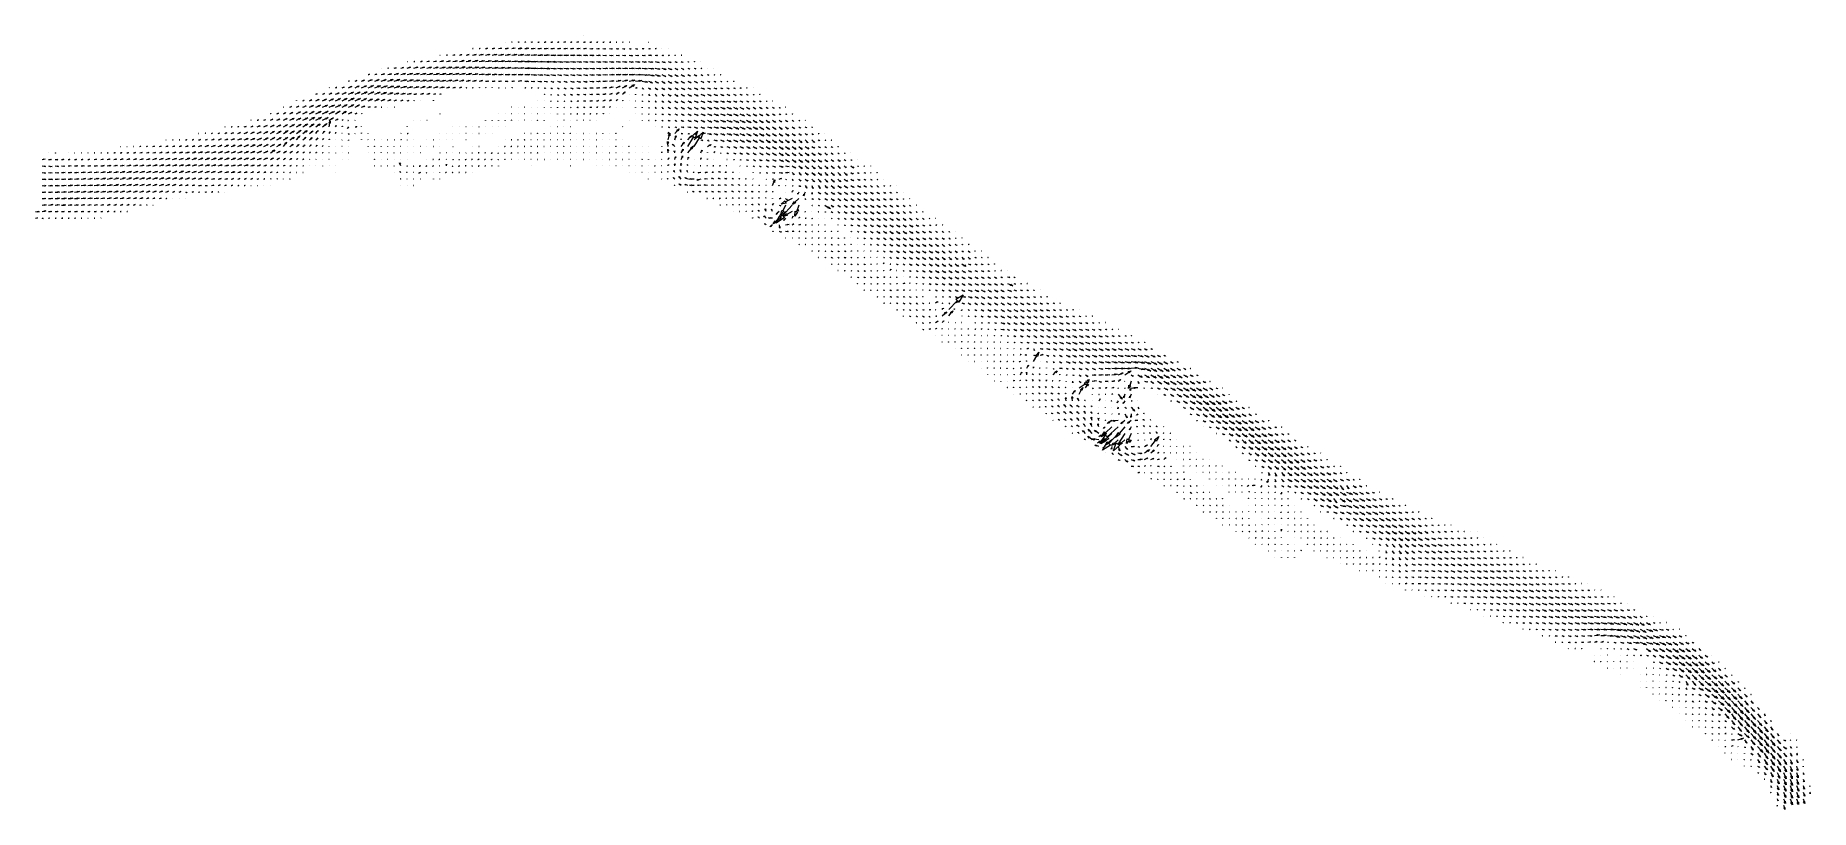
# Model space of a CAD drawing. Extents: x 64425 to 71228, y 9509 to 12475.
import ezdxf

# ---------------------------------------------------------------- set-up
doc = ezdxf.new("R2010")
doc.units = 0
doc.header["$MEASUREMENT"] = 0
doc.layers.get('0').update_dxf_attribs({"linetype": 'CONTINUOUS'})
doc.layers.add('vecors', color=7, linetype='CONTINUOUS', lineweight=13, true_color=0x0000d1)

# ---------------------------------------------------------------- blocks, each defined once
blk = doc.blocks.new('VECTOR')
at = {"color": 0}
for points in [[(0, 0, 0), (0.6, 0, 0)], [(1, 0, 0), (0.6, -0.1, 0), (0.6, 0.1, 0), (1, 0, 0)]]:
    blk.add_polyline3d(points, dxfattribs=at)

msp = doc.modelspace()

# ---------------------------------------------------------------- block references
at = {"layer": 'vecors'}
for p, xscale, yscale, rotation in [((66225, 12450), 0.265501918693, 0.265501918693, 11.4665814414), ((66250, 12450), 1.61232054617, 1.61232054617, 8.05276122627), ((66275, 12450), 3.50748917427, 3.50748917427, 8.526512357949999), ((66300, 12450), 4.63973097786, 4.63973097786, 6.93165615513), ((66325, 12450), 5.40167401309, 5.40167401309, 4.13311066972), ((66350, 12450), 5.899244384530001, 5.899244384530001, 1.39742551202), ((66375, 12450), 6.22368701676, 6.22368701676, 1.88963861546), ((66400, 12450), 6.69740884211, 6.69740884211, 358.12149778388), ((66425, 12450), 6.07354278548, 6.07354278548, 357.89843355542), ((66450, 12450), 6.636861429680001, 6.636861429680001, 5.97163895977), ((66475, 12450), 6.03610763048, 6.03610763048, 0.180741819217), ((66500, 12450), 6.68050465138, 6.68050465138, 2.129334551229999), ((66525, 12475), 0.456466174294, 0.456466174294, 349.5976787532), ((66525, 12450), 6.39842300244, 6.39842300244, 359.895988521551), ((66550, 12450), 6.120648187560001, 6.120648187560001, 359.9203240308198), ((66575, 12450), 5.72041451982, 5.72041451982, 357.14376375798), ((66600, 12450), 5.17400179745, 5.17400179745, 353.08531490446), ((66625, 12450), 4.79326592893, 4.79326592893, 352.35462856732), ((66650, 12450), 3.60147186185, 3.60147186185, 350.6442686987), ((66675, 12450), 2.72558412239, 2.72558412239, 355.2194353235701), ((66700, 12450), 1.74520476846, 1.74520476846, 333.1547487714), ((65975, 12400), 0.617022886746, 0.617022886746, 9.36278796505), ((66000, 12400), 4.20004925739, 4.20004925739, 10.6071498094), ((66025, 12400), 6.82912203887, 6.82912203887, 11.6327656025), ((66050, 12400), 9.52719585067, 9.52719585067, 12.4296673994), ((66075, 12400), 11.8787860793, 11.8787860793, 12.6967883554), ((66100, 12400), 13.6616018228, 13.6616018228, 10.6373016889), ((66100, 12425), 2.89546907254, 2.89546907254, 0.7830712115310001), ((66125, 12400), 15.4480515899, 15.4480515899, 10.22571356), ((66125, 12425), 4.90798851485, 4.90798851485, 11.7504178231), ((66150, 12400), 16.4942119153, 16.4942119153, 9.52585646482), ((66150, 12425), 7.11434328583, 7.11434328583, 11.1238272152), ((66175, 12400), 17.7852292102, 17.7852292102, 8.908920844989998), ((66175, 12425), 8.860587871629999, 8.860587871629999, 9.18785738036), ((66200, 12425), 10.7953684248, 10.7953684248, 8.50396327179), ((66200, 12400), 18.3669458442, 18.3669458442, 7.33617571463), ((66225, 12400), 19.1036886051, 19.1036886051, 6.35819416473), ((66225, 12425), 11.9116321254, 11.9116321254, 6.41634846662), ((66250, 12400), 19.4869522349, 19.4869522349, 5.493629860509999), ((66250, 12425), 12.8882004456, 12.8882004456, 6.573059004219999), ((66275, 12400), 20.0591568935, 20.0591568935, 4.72600179991), ((66275, 12425), 13.7729707136, 13.7729707136, 5.792517285480001), ((66300, 12425), 14.4425573402, 14.4425573402, 4.69757295681), ((66300, 12400), 19.9745483306, 19.9745483306, 3.206150619620001), ((66325, 12425), 14.4331573505, 14.4331573505, 2.77100693995), ((66325, 12400), 20.0028518132, 20.0028518132, 1.57742945627), ((66350, 12425), 14.6412583916, 14.6412583916, 1.54951110816), ((66350, 12400), 19.9833142448, 19.9833142448, 0.231036223579), ((66375, 12425), 14.5890961952, 14.5890961952, 1.04056454683), ((66375, 12400), 19.3374452281, 19.3374452281, 358.74970077331), ((66400, 12400), 19.0584104365, 19.0584104365, 357.71705313327), ((66400, 12425), 14.1352349156, 14.1352349156, 359.646521353302), ((66425, 12400), 18.7476188664, 18.7476188664, 357.7163602515901), ((66425, 12425), 13.9906885493, 13.9906885493, 359.26444757912), ((66450, 12400), 18.0729691727, 18.0729691727, 357.25851280479), ((66450, 12425), 13.5288560526, 13.5288560526, 359.490437429847), ((66475, 12400), 17.1133368128, 17.1133368128, 356.78388151441), ((66475, 12425), 13.1391139076, 13.1391139076, 359.007997914203), ((66500, 12400), 16.5546004965, 16.5546004965, 356.35928903787), ((66500, 12425), 12.4867224978, 12.4867224978, 358.32963360574), ((66525, 12400), 15.8812477566, 15.8812477566, 355.24971317227), ((66525, 12425), 12.0797078423, 12.0797078423, 358.12676952674), ((66550, 12425), 11.4865204071, 11.4865204071, 356.48451995257), ((66550, 12400), 15.1665594206, 15.1665594206, 354.86487657271), ((66575, 12400), 14.5067432588, 14.5067432588, 353.55721723148), ((66575, 12425), 10.9689489912, 10.9689489912, 354.98625593719), ((66600, 12400), 14.0137073965, 14.0137073965, 352.45321803872), ((66600, 12425), 10.3992667219, 10.3992667219, 352.96832066591), ((66625, 12425), 9.97929569117, 9.97929569117, 351.19469311491), ((66625, 12400), 13.7762568602, 13.7762568602, 351.96849834387), ((66650, 12400), 13.656229032, 13.656229032, 351.96958531409), ((66650, 12425), 9.4701434312, 9.4701434312, 351.94382847208), ((66675, 12425), 8.40968366802, 8.40968366802, 347.4810929276), ((66675, 12400), 12.9673341025, 12.9673341025, 351.04998213827), ((66700, 12425), 8.045974180410001, 8.045974180410001, 347.1676774539), ((66700, 12400), 12.8034236551, 12.8034236551, 349.7529925089), ((66725, 12425), 7.20725215292, 7.20725215292, 344.6778438668), ((66725, 12400), 12.4817747847, 12.4817747847, 350.59312397309), ((66750, 12400), 11.9021099552, 11.9021099552, 350.9080897447899), ((66750, 12425), 6.52764290396, 6.52764290396, 354.18325598732), ((66775, 12450), 0.5701296392890001, 0.5701296392890001, 296.8094085985), ((66775, 12425), 5.35063285485, 5.35063285485, 352.27900591118), ((66775, 12400), 11.2745106238, 11.2745106238, 354.36532462974), ((66800, 12400), 9.69676310275, 9.69676310275, 347.8534671874), ((66800, 12425), 3.23519147554, 3.23519147554, 353.46724801115), ((66825, 12400), 7.1805836558, 7.1805836558, 344.1555966123), ((66825, 12425), 0.730360643827, 0.730360643827, 340.9770665384), ((66850, 12400), 5.42212488755, 5.42212488755, 336.0118841484), ((66850, 12425), 0.468672910235, 0.468672910235, 324.344907385), ((66875, 12400), 3.02380174888, 3.02380174888, 337.6915279394), ((66900, 12400), 2.11246529735, 2.11246529735, 333.6166839393), ((65700, 12325), 4.882742976919999, 4.882742976919999, 18.0035428043), ((65725, 12325), 8.93583747893, 8.93583747893, 17.3726494341), ((65750, 12325), 12.4195323354, 12.4195323354, 16.0541149908), ((65750, 12350), 0.285190510162, 0.285190510162, 350.25915182468), ((65775, 12325), 15.2320536712, 15.2320536712, 14.2076776424), ((65775, 12350), 3.4060425366, 3.4060425366, 12.6828376133), ((65800, 12325), 16.8449482671, 16.8449482671, 14.4910734183), ((65800, 12350), 6.967096500580001, 6.967096500580001, 13.2991890382), ((65825, 12325), 18.799480761, 18.799480761, 14.1832808171), ((65825, 12350), 10.1070647502, 10.1070647502, 15.097686965), ((65850, 12325), 20.3281970544, 20.3281970544, 13.6222896653), ((65850, 12350), 12.7278186945, 12.7278186945, 14.0221795647), ((65850, 12375), 0.342148375937, 0.342148375937, 354.87148989514), ((65875, 12325), 20.8587925246, 20.8587925246, 12.5034171047), ((65875, 12350), 15.1285483782, 15.1285483782, 13.5878282528), ((65875, 12375), 3.48458459987, 3.48458459987, 14.7411180518), ((65900, 12350), 16.7406798145, 16.7406798145, 12.3654648411), ((65900, 12325), 21.5759721078, 21.5759721078, 11.4740302552), ((65900, 12375), 6.525147717619999, 6.525147717619999, 12.4368489515), ((65925, 12350), 17.9095290828, 17.9095290828, 11.5012662452), ((65925, 12325), 21.9314361335, 21.9314361335, 10.2953745475), ((65925, 12375), 9.50419999327, 9.50419999327, 13.1378288446), ((65950, 12325), 22.4879172967, 22.4879172967, 9.730053038200001), ((65950, 12350), 19.0405452535, 19.0405452535, 10.5815087093), ((65950, 12375), 11.4260764315, 11.4260764315, 9.90245629915), ((65975, 12350), 20.1475844188, 20.1475844188, 10.1594619491), ((65975, 12325), 22.6549136276, 22.6549136276, 9.618175443530001), ((65975, 12375), 13.5016618112, 13.5016618112, 11.0885624993), ((66000, 12350), 21.0381497271, 21.0381497271, 10.3394131594), ((66000, 12325), 22.8085637929, 22.8085637929, 10.2861279549), ((66000, 12375), 15.1543016249, 15.1543016249, 11.1687876937), ((66025, 12350), 21.8174757485, 21.8174757485, 11.1234855938), ((66025, 12325), 22.6497781716, 22.6497781716, 10.7636250408), ((66025, 12375), 16.6686334562, 16.6686334562, 11.2752687433), ((66050, 12375), 18.0873073622, 18.0873073622, 11.8805064793), ((66050, 12350), 22.1786522218, 22.1786522218, 11.2839970054), ((66050, 12325), 22.5773718805, 22.5773718805, 11.1797629494), ((66075, 12375), 19.3336723925, 19.3336723925, 11.4305256489), ((66075, 12350), 22.810637536, 22.810637536, 10.6143593546), ((66075, 12325), 21.9685712527, 21.9685712527, 10.3191397865), ((66100, 12375), 20.2971825167, 20.2971825167, 10.3751810967), ((66100, 12350), 22.9439679056, 22.9439679056, 9.94591252243), ((66100, 12325), 20.9456395386, 20.9456395386, 9.26190709036), ((66125, 12375), 21.0055129437, 21.0055129437, 9.48203175473), ((66125, 12350), 22.5843704186, 22.5843704186, 8.08985695838), ((66125, 12325), 20.2117234945, 20.2117234945, 6.310410185649999), ((66150, 12375), 21.6737687962, 21.6737687962, 8.74292465843), ((66150, 12350), 22.5351211146, 22.5351211146, 7.12711875056), ((66150, 12325), 18.8862678756, 18.8862678756, 5.39138694095), ((66175, 12375), 22.1037541371, 22.1037541371, 7.615227440139999), ((66175, 12350), 22.0862815671, 22.0862815671, 5.531245995060002), ((66175, 12325), 18.1889573764, 18.1889573764, 3.77909688204), ((66200, 12375), 22.1245444533, 22.1245444533, 6.432857770840001), ((66200, 12350), 21.9795577091, 21.9795577091, 5.332654235730001), ((66200, 12325), 17.4155605997, 17.4155605997, 2.85148543438), ((66225, 12375), 22.3804645371, 22.3804645371, 5.52225722668), ((66225, 12350), 21.9448837382, 21.9448837382, 4.73206150106), ((66225, 12325), 18.322134646, 18.322134646, 1.39546754716), ((66250, 12375), 22.5116763641, 22.5116763641, 4.59868374882), ((66250, 12350), 21.9786243468, 21.9786243468, 2.820598828839999), ((66250, 12325), 17.7669396656, 17.7669396656, 0.148880440136), ((66275, 12375), 22.6216583088, 22.6216583088, 3.374543318050001), ((66275, 12350), 21.8685777926, 21.8685777926, 2.19935251605), ((66275, 12325), 17.6582759043, 17.6582759043, 1.53464687123), ((66300, 12375), 22.6800658538, 22.6800658538, 1.55867899649), ((66300, 12350), 22.4343236304, 22.4343236304, 0.0241619988118), ((66300, 12325), 19.281707671, 19.281707671, 0.436979216849), ((66325, 12350), 22.4563585172, 22.4563585172, 357.45783183031), ((66325, 12325), 20.4121903784, 20.4121903784, 355.96343492782), ((66325, 12375), 22.5365219942, 22.5365219942, 359.645452835898), ((66350, 12325), 19.7876661487, 19.7876661487, 352.48753309526), ((66350, 12350), 22.5122745502, 22.5122745502, 355.71138554496), ((66350, 12375), 22.3404539694, 22.3404539694, 358.1091438645699), ((66375, 12350), 21.7536928775, 21.7536928775, 353.30510673407), ((66375, 12325), 18.50390167, 18.50390167, 349.8884521606), ((66375, 12375), 22.0032048793, 22.0032048793, 356.51300757563), ((66400, 12350), 21.0052088359, 21.0052088359, 352.58503433689), ((66400, 12325), 17.8010819231, 17.8010819231, 349.3214582163), ((66400, 12375), 21.389239451, 21.389239451, 355.22206326339), ((66425, 12350), 20.3168213097, 20.3168213097, 352.19471181508), ((66425, 12325), 16.9075773863, 16.9075773863, 348.0737282147001), ((66425, 12375), 20.8221074018, 20.8221074018, 354.6762073783401), ((66450, 12350), 19.4117147161, 19.4117147161, 351.61001143216), ((66450, 12325), 16.7352077755, 16.7352077755, 349.1300405304), ((66450, 12375), 20.0046331008, 20.0046331008, 354.72704010361), ((66475, 12325), 17.0166123897, 17.0166123897, 348.1241048581), ((66475, 12350), 18.6435511229, 18.6435511229, 351.46008193696), ((66475, 12375), 19.326006541, 19.326006541, 354.43136521244), ((66500, 12325), 16.9005682598, 16.9005682598, 347.8002756479), ((66500, 12350), 18.2780479532, 18.2780479532, 351.54366690992), ((66500, 12375), 18.2922950865, 18.2922950865, 353.78994944822), ((66525, 12350), 17.8277390878, 17.8277390878, 350.92453039508), ((66525, 12325), 16.4283925985, 16.4283925985, 349.5591166981), ((66525, 12375), 17.6376675269, 17.6376675269, 353.58349909794), ((66550, 12350), 17.2976731992, 17.2976731992, 351.56358842704), ((66550, 12325), 16.2766601036, 16.2766601036, 351.02248296868), ((66550, 12375), 16.8423316565, 16.8423316565, 352.67118639913), ((66575, 12375), 16.5184818764, 16.5184818764, 352.5383402364), ((66575, 12350), 17.0715302319, 17.0715302319, 352.49099983968), ((66575, 12325), 16.2647583731, 16.2647583731, 353.83826902624), ((66600, 12375), 16.3088465431, 16.3088465431, 352.5404468111699), ((66600, 12350), 17.1281397017, 17.1281397017, 353.69635048849), ((66600, 12325), 16.678533148, 16.678533148, 357.15554586408), ((66625, 12375), 16.1666255895, 16.1666255895, 352.64112369411), ((66625, 12350), 17.3935683192, 17.3935683192, 355.07189164423), ((66625, 12325), 17.551137635, 17.551137635, 358.92332383383), ((66650, 12375), 16.1063138762, 16.1063138762, 352.93172928887), ((66650, 12350), 17.9096826798, 17.9096826798, 355.2833013099601), ((66650, 12325), 18.5117372258, 18.5117372258, 359.899289221988), ((66675, 12375), 16.2527784015, 16.2527784015, 352.45991164023), ((66675, 12350), 18.4270141792, 18.4270141792, 355.69638201981), ((66675, 12325), 19.273552069, 19.273552069, 2.44853159685), ((66700, 12375), 16.397670871, 16.397670871, 352.66903123152), ((66700, 12350), 18.9282259107, 18.9282259107, 355.89238011987), ((66700, 12325), 21.0465221447, 21.0465221447, 1.5557828482), ((66725, 12375), 16.4793301106, 16.4793301106, 352.7029447452201), ((66725, 12350), 19.5123517943, 19.5123517943, 354.65801778323), ((66725, 12325), 22.0916954734, 22.0916954734, 358.77200347176), ((66750, 12375), 16.2873288964, 16.2873288964, 351.51369998026), ((66750, 12350), 19.8452082529, 19.8452082529, 352.78393560658), ((66750, 12325), 22.6689616986, 22.6689616986, 355.2773282389), ((66775, 12325), 21.2615534363, 21.2615534363, 347.7516025427), ((66775, 12375), 15.6791957028, 15.6791957028, 349.8568534365), ((66775, 12350), 19.9814131728, 19.9814131728, 351.12071277762), ((66800, 12325), 19.7353105891, 19.7353105891, 341.0203519518), ((66800, 12350), 18.73217095, 18.73217095, 346.3693507114), ((66800, 12375), 15.076654998, 15.076654998, 348.836531548), ((66825, 12325), 17.741050522, 17.741050522, 335.5111092301), ((66825, 12350), 17.4209735236, 17.4209735236, 341.4873192968), ((66825, 12375), 13.4055460163, 13.4055460163, 343.8086407009), ((66850, 12325), 16.5442211785, 16.5442211785, 332.4677666273), ((66850, 12350), 15.429481538, 15.429481538, 337.6718027983), ((66850, 12375), 11.9572996876, 11.9572996876, 342.1777897234), ((66875, 12325), 15.4003677632, 15.4003677632, 330.4007456523), ((66875, 12350), 13.8272441896, 13.8272441896, 333.6113215834), ((66875, 12375), 10.2826033195, 10.2826033195, 338.2831537337), ((66900, 12325), 14.0699520244, 14.0699520244, 330.4210939399), ((66900, 12350), 11.5217409163, 11.5217409163, 332.1897689179), ((66900, 12375), 7.35763857577, 7.35763857577, 334.2728634285), ((66925, 12325), 12.4838725812, 12.4838725812, 331.6651143937), ((66925, 12350), 9.19409272913, 9.19409272913, 333.1135041371), ((66925, 12375), 3.83856033813, 3.83856033813, 331.3773939394), ((66950, 12325), 10.5722039206, 10.5722039206, 332.0180153370999), ((66950, 12350), 6.57806489275, 6.57806489275, 335.4861845872999), ((66950, 12375), 0.9255438782719999, 0.9255438782719999, 335.7084614046), ((66975, 12325), 8.634677106469999, 8.634677106469999, 333.1000905133), ((66975, 12350), 4.00444319565, 4.00444319565, 332.9504894622), ((66975, 12375), 0.401532754347, 0.401532754347, 335.7918321819), ((67000, 12325), 6.371998887059999, 6.371998887059999, 335.7816571536), ((67000, 12350), 0.9153334163169999, 0.9153334163169999, 321.5409754197), ((67025, 12325), 4.63972648715, 4.63972648715, 337.2339384692), ((67025, 12350), 0.302714325849, 0.302714325849, 323.2757825073), ((67050, 12325), 1.55147328129, 1.55147328129, 324.0722422988), ((65500, 12250), 4.1844302114, 4.1844302114, 22.50322455400001), ((65525, 12250), 8.295659591760002, 8.295659591760002, 22.4288197571), ((65550, 12250), 11.6439255125, 11.6439255125, 20.4452662137), ((65550, 12275), 2.32119800391, 2.32119800391, 22.86303698839999), ((65575, 12250), 14.4960297684, 14.4960297684, 20.4125564815), ((65575, 12275), 4.97115113283, 4.97115113283, 12.8773187969), ((65600, 12250), 17.3863194898, 17.3863194898, 21.9005037452), ((65600, 12275), 8.36321606761, 8.36321606761, 16.8534352284), ((65625, 12250), 20.2792391117, 20.2792391117, 23.1973898913), ((65625, 12275), 13.2056811666, 13.2056811666, 20.9242567157), ((65625, 12300), 2.81803198558, 2.81803198558, 28.2757775884), ((65650, 12250), 21.7116984072, 21.7116984072, 23.420585962), ((65650, 12275), 16.6526808577, 16.6526808577, 23.3136173321), ((65650, 12300), 7.015909117110001, 7.015909117110001, 22.83011470949999), ((65675, 12250), 22.6276358046, 22.6276358046, 22.7090102913), ((65675, 12275), 19.5875334076, 19.5875334076, 23.0458796205), ((65675, 12300), 11.7012662844, 11.7012662844, 21.7084647672), ((65700, 12250), 23.8749177386, 23.8749177386, 23.3665666228), ((65700, 12275), 21.7140095845, 21.7140095845, 21.1254672881), ((65700, 12300), 15.8932209756, 15.8932209756, 21.2322258083), ((65725, 12275), 23.0529045909, 23.0529045909, 19.0672894564), ((65725, 12250), 23.0475883715, 23.0475883715, 20.7926674757), ((65725, 12300), 18.3501489591, 18.3501489591, 18.8072943631), ((65750, 12275), 23.4432303428, 23.4432303428, 17.3332089374), ((65750, 12250), 21.8504243847, 21.8504243847, 18.4199466285), ((65750, 12300), 20.0369665666, 20.0369665666, 16.8579191305), ((65775, 12300), 21.9371447017, 21.9371447017, 16.446162311), ((65775, 12275), 22.9801605141, 22.9801605141, 16.339963263), ((65775, 12250), 19.5981434054, 19.5981434054, 15.5721592937), ((65800, 12300), 22.2463245832, 22.2463245832, 15.9304093216), ((65800, 12275), 22.3841781671, 22.3841781671, 14.6259674125), ((65800, 12250), 17.9318559533, 17.9318559533, 11.6520224363), ((65825, 12300), 22.3908008959, 22.3908008959, 14.2660742345), ((65825, 12275), 21.8903606472, 21.8903606472, 12.5292122721), ((65825, 12250), 16.5251503524, 16.5251503524, 11.0692192863), ((65850, 12300), 22.7238797785, 22.7238797785, 12.8701436391), ((65850, 12275), 20.6342419298, 20.6342419298, 10.5758677521), ((65850, 12250), 14.9209426667, 14.9209426667, 8.833077425419999), ((65875, 12300), 22.2878207383, 22.2878207383, 10.2771168949), ((65875, 12275), 19.5745089284, 19.5745089284, 10.9566185951), ((65875, 12250), 10.3882377763, 10.3882377763, 7.59065014381), ((65900, 12300), 22.3251184525, 22.3251184525, 10.3580096343), ((65900, 12275), 18.7849705164, 18.7849705164, 12.4236530109), ((65900, 12250), 12.2289701149, 12.2289701149, 15.2047445458), ((65925, 12300), 21.737545479, 21.737545479, 9.82794282778), ((65925, 12275), 18.6841217753, 18.6841217753, 11.7321518978), ((65925, 12250), 11.0218174133, 11.0218174133, 14.5120703776), ((65950, 12300), 21.9288344357, 21.9288344357, 9.27881246714), ((65950, 12275), 17.8532622144, 17.8532622144, 11.2353227041), ((65950, 12250), 8.53784691129, 8.53784691129, 13.8010055649), ((65975, 12300), 21.0297290423, 21.0297290423, 8.51356057583), ((65975, 12275), 15.8882608299, 15.8882608299, 9.29179492164), ((65975, 12250), 5.198629422790001, 5.198629422790001, 20.021363644), ((66000, 12300), 20.7201367807, 20.7201367807, 11.0521240743), ((66000, 12275), 11.8387454415, 11.8387454415, 9.97507444755), ((66025, 12300), 18.967106964, 18.967106964, 13.0743012218), ((66025, 12275), 8.183027204850001, 8.183027204850001, 8.319574497889999), ((66050, 12300), 16.9762045504, 16.9762045504, 11.0942885138), ((66050, 12275), 7.513069528789999, 7.513069528789999, 15.06316308), ((66075, 12300), 16.2700040742, 16.2700040742, 9.93460429722), ((66075, 12275), 2.94841232428, 2.94841232428, 0.713683297998), ((66100, 12300), 13.8028900154, 13.8028900154, 8.44996136988), ((66100, 12275), 2.88841029987, 2.88841029987, 1.04701627811), ((66125, 12300), 13.1470630378, 13.1470630378, 8.80813526595), ((66125, 12275), 2.05725803021, 2.05725803021, 9.33368458401), ((66150, 12300), 11.9952209942, 11.9952209942, 2.65254044787), ((66150, 12275), 0.964815710015, 0.964815710015, 13.1852984459), ((66175, 12300), 10.6306748261, 10.6306748261, 2.937660408), ((66175, 12275), 0.5193063873100001, 0.5193063873100001, 14.1701449268), ((66200, 12300), 10.4149834427, 10.4149834427, 358.32015906735), ((66200, 12275), 1.54736398376, 1.54736398376, 349.3875664243999), ((66225, 12300), 10.5312420295, 10.5312420295, 356.38627457697), ((66225, 12275), 1.43675712051, 1.43675712051, 352.26942786998), ((66250, 12300), 10.3427898474, 10.3427898474, 1.78578230754), ((66250, 12275), 2.98311803573, 2.98311803573, 8.341868367769997), ((66275, 12300), 13.4536912294, 13.4536912294, 5.991572995110001), ((66300, 12300), 14.3956367931, 14.3956367931, 356.32032094578), ((66300, 12275), 4.858221959630001, 4.858221959630001, 357.24806020346), ((66325, 12300), 14.2118695305, 14.2118695305, 353.89759538796), ((66325, 12275), 3.88189516623, 3.88189516623, 357.5411194893001), ((66350, 12300), 14.3868428691, 14.3868428691, 350.77832778603), ((66350, 12275), 4.77521435689, 4.77521435689, 340.181551206), ((66375, 12300), 12.2204775012, 12.2204775012, 345.3171467391), ((66375, 12275), 5.08704559945, 5.08704559945, 330.3813952822), ((66375, 12250), 0.623070564102, 0.623070564102, 291.1882112922), ((66400, 12300), 12.3375682654, 12.3375682654, 340.7472668465001), ((66400, 12275), 7.34352967832, 7.34352967832, 324.0963007979), ((66400, 12250), 4.32228968674, 4.32228968674, 296.6738075864), ((66425, 12275), 9.01079148971, 9.01079148971, 326.5676698965), ((66425, 12250), 6.15656760554, 6.15656760554, 312.1119076527), ((66425, 12300), 12.7049947552, 12.7049947552, 339.6546480254), ((66450, 12300), 13.7376707056, 13.7376707056, 340.1284796371), ((66450, 12275), 10.5571557901, 10.5571557901, 331.9555719726), ((66450, 12250), 7.70351413172, 7.70351413172, 323.7934381227), ((66475, 12300), 14.6465855055, 14.6465855055, 342.5378970839), ((66475, 12275), 11.4931461526, 11.4931461526, 337.5749792503), ((66475, 12250), 8.373593926939998, 8.373593926939998, 334.3454121587), ((66500, 12300), 14.0720969535, 14.0720969535, 344.1213772065), ((66500, 12275), 11.2185454691, 11.2185454691, 342.0882258232), ((66500, 12250), 8.863351799, 8.863351799, 340.712184349), ((66525, 12300), 14.4638433475, 14.4638433475, 347.2533093453001), ((66525, 12275), 12.1572767515, 12.1572767515, 346.3560785825), ((66525, 12250), 9.74694650897, 9.74694650897, 346.9191606024), ((66550, 12300), 14.4590909659, 14.4590909659, 350.4490115107801), ((66550, 12275), 12.030972831, 12.030972831, 351.3441608003), ((66550, 12250), 9.56800135321, 9.56800135321, 353.35953744066), ((66575, 12300), 14.2485749987, 14.2485749987, 355.2781210991), ((66575, 12275), 12.3150625685, 12.3150625685, 356.49035883041), ((66575, 12250), 10.770447421, 10.770447421, 357.10946582807), ((66600, 12250), 11.1172151151, 11.1172151151, 6.648034248420002), ((66600, 12300), 15.3852969764, 15.3852969764, 359.387474971943), ((66600, 12275), 13.8123777818, 13.8123777818, 1.30341274983), ((66625, 12250), 11.1446396386, 11.1446396386, 17.5876835293), ((66625, 12275), 13.6130715179, 13.6130715179, 10.5811905393), ((66625, 12300), 16.5990403839, 16.5990403839, 3.885848936880001), ((66650, 12275), 17.0524416814, 17.0524416814, 20.3256258752), ((66650, 12250), 12.9057573922, 12.9057573922, 27.852190369), ((66650, 12300), 18.3247296542, 18.3247296542, 8.58169952583), ((66675, 12250), 13.7567823733, 13.7567823733, 40.5522533702), ((66675, 12275), 18.7541703708, 18.7541703708, 26.3486308759), ((66675, 12300), 19.2262395561, 19.2262395561, 11.2646761708), ((66700, 12275), 24.172214625, 24.172214625, 29.0874959704), ((66700, 12300), 22.7018397886, 22.7018397886, 9.608016743210001), ((66700, 12250), 0.211224504651, 0.211224504651, 116.039887311), ((66725, 12250), 2.0892431502, 2.0892431502, 246.682075058), ((66725, 12300), 24.060373935, 24.060373935, 5.43601841535), ((66725, 12275), 6.108355123230001, 6.108355123230001, 351.29481933301), ((66750, 12275), 8.24777169841, 8.24777169841, 312.1009158853), ((66750, 12250), 4.140948599740001, 4.140948599740001, 297.4768817743), ((66750, 12300), 20.3932888571, 20.3932888571, 350.30478587264), ((66775, 12300), 16.6797772608, 16.6797772608, 334.6069342892999), ((66775, 12275), 10.0516678293, 10.0516678293, 315.5746576597), ((66775, 12250), 6.86344379759, 6.86344379759, 304.1734624493), ((66800, 12300), 15.4306190203, 15.4306190203, 328.569142933), ((66800, 12275), 11.4010934871, 11.4010934871, 318.4298418432), ((66800, 12250), 9.03987434783, 9.03987434783, 308.686470411), ((66825, 12300), 15.6301725226, 15.6301725226, 327.9554248187), ((66825, 12275), 12.7613438781, 12.7613438781, 322.9501963172), ((66825, 12250), 10.8792740978, 10.8792740978, 314.7038042681), ((66850, 12300), 15.6577041733, 15.6577041733, 327.5695630311), ((66850, 12275), 13.9270978805, 13.9270978805, 325.2427715933), ((66850, 12250), 12.912061976, 12.912061976, 321.8021093407), ((66875, 12300), 15.5743997599, 15.5743997599, 328.2837290066), ((66875, 12275), 14.8607722982, 14.8607722982, 327.7056105774), ((66875, 12250), 14.6969420139, 14.6969420139, 325.3495958305), ((66900, 12300), 15.0396214972, 15.0396214972, 329.6511169592), ((66900, 12275), 15.235163932, 15.235163932, 329.4856402929), ((66900, 12250), 15.2607239227, 15.2607239227, 328.4694747393), ((66925, 12250), 15.7048599172, 15.7048599172, 331.4348983785), ((66925, 12300), 14.2106868127, 14.2106868127, 331.9265047577), ((66925, 12275), 15.2141518463, 15.2141518463, 331.8028272519), ((66950, 12250), 16.141920835, 16.141920835, 334.6100367874), ((66950, 12300), 13.317578639, 13.317578639, 333.3545251734), ((66950, 12275), 15.1261541291, 15.1261541291, 334.6072054576), ((66975, 12275), 14.6519668752, 14.6519668752, 336.4395448653), ((66975, 12250), 16.2560898701, 16.2560898701, 337.5168047602), ((66975, 12300), 12.0470715892, 12.0470715892, 335.1203296499), ((67000, 12250), 15.8928347225, 15.8928347225, 339.0748999736), ((67000, 12275), 13.6886975432, 13.6886975432, 337.1583133295), ((67000, 12300), 10.5678296435, 10.5678296435, 336.055976022), ((67025, 12275), 12.4303523836, 12.4303523836, 336.8165370011), ((67025, 12250), 15.2601045445, 15.2601045445, 339.4249077321), ((67025, 12300), 8.76745889649, 8.76745889649, 335.9642836361), ((67050, 12250), 13.9154450854, 13.9154450854, 338.0325102598001), ((67050, 12275), 10.7118779552, 10.7118779552, 336.3923432461), ((67050, 12300), 6.63568858589, 6.63568858589, 336.3976991191), ((67075, 12250), 12.6724147811, 12.6724147811, 336.4555718021001), ((67075, 12275), 8.87668385046, 8.87668385046, 334.3302646633), ((67075, 12300), 4.33734010481, 4.33734010481, 331.9460104606), ((67100, 12250), 11.0379197482, 11.0379197482, 334.3401622213), ((67100, 12275), 6.916343808250001, 6.916343808250001, 334.1591777373), ((67100, 12300), 2.45689697998, 2.45689697998, 341.0058399622), ((67125, 12250), 9.06834325616, 9.06834325616, 335.5447693807), ((67125, 12275), 4.604338274, 4.604338274, 333.2123410346), ((67150, 12250), 6.63598457704, 6.63598457704, 328.5736247237), ((67150, 12275), 2.29516287291, 2.29516287291, 347.723000309), ((67175, 12250), 5.06208492268, 5.06208492268, 324.7479499213), ((67175, 12275), 0.411016949211, 0.411016949211, 292.3147717507), ((67200, 12250), 2.28180893559, 2.28180893559, 340.9338372741), ((65350, 12175), 6.242814892030001, 6.242814892030001, 24.0925538756), ((65375, 12175), 10.7730570277, 10.7730570277, 28.4168311814), ((65375, 12200), 1.59948405925, 1.59948405925, 24.7187912153), ((65400, 12175), 12.7873716162, 12.7873716162, 24.95032153590001), ((65400, 12200), 6.2873801268, 6.2873801268, 25.1723522184), ((65425, 12175), 17.134656375, 17.134656375, 26.785482333), ((65425, 12200), 9.66939845697, 9.66939845697, 24.1436064937), ((65425, 12225), 0.861306733188, 0.861306733188, 30.3415458242), ((65450, 12175), 18.0781682401, 18.0781682401, 25.57251411610001), ((65450, 12200), 13.69605867, 13.69605867, 25.6776276603), ((65450, 12225), 5.26739885246, 5.26739885246, 24.0873020985), ((65475, 12175), 20.0731229033, 20.0731229033, 26.90142196869999), ((65475, 12200), 16.335462571, 16.335462571, 24.6299199415), ((65475, 12225), 9.734581730619999, 9.734581730619999, 23.9691257134), ((65500, 12175), 22.2019418325, 22.2019418325, 26.4471167078), ((65500, 12200), 18.5586221767, 18.5586221767, 24.5464987223), ((65500, 12225), 13.0269848043, 13.0269848043, 22.68334793050001), ((65525, 12175), 23.4751144791, 23.4751144791, 23.9941277917), ((65525, 12200), 20.5794012901, 20.5794012901, 23.93297969150001), ((65525, 12225), 15.8491459886, 15.8491459886, 22.6050175577), ((65550, 12200), 22.3796631836, 22.3796631836, 22.3729374792), ((65550, 12175), 23.3625734228, 23.3625734228, 23.5732993846), ((65550, 12225), 18.1849556457, 18.1849556457, 22.3093557039), ((65575, 12200), 22.5135951839, 22.5135951839, 25.4530524661), ((65575, 12175), 20.1547750083, 20.1547750083, 30.7844667515), ((65575, 12225), 20.6301249539, 20.6301249539, 22.98557856040001), ((65600, 12200), 22.6165652463, 22.6165652463, 29.1449081862), ((65600, 12225), 22.2628008107, 22.2628008107, 25.6577600422), ((65600, 12175), 18.2239702948, 18.2239702948, 31.1802415605), ((65625, 12225), 23.5143738854, 23.5143738854, 25.7848644628), ((65625, 12200), 22.3616178708, 22.3616178708, 26.7131278846), ((65625, 12175), 14.4910488409, 14.4910488409, 28.1208442732), ((65650, 12225), 22.9229557359, 22.9229557359, 23.6684448792), ((65650, 12200), 19.0174820401, 19.0174820401, 28.0758850825), ((65650, 12175), 7.36802246723, 7.36802246723, 21.4698210387), ((65675, 12225), 20.7495104458, 20.7495104458, 23.5618945242), ((65675, 12200), 13.1154538386, 13.1154538386, 21.3275333735), ((65700, 12225), 18.0573317039, 18.0573317039, 21.5478666756), ((65700, 12200), 7.33022181735, 7.33022181735, 17.7937801251), ((65725, 12225), 17.9957953545, 17.9957953545, 20.9003329501), ((65725, 12200), 6.05154200119, 6.05154200119, 16.7860465109), ((65750, 12225), 14.7991270096, 14.7991270096, 20.551083764), ((65750, 12200), 2.93224354766, 2.93224354766, 13.4371294664), ((65775, 12225), 11.8302909508, 11.8302909508, 14.7734632067), ((65775, 12200), 0.572350815882, 0.572350815882, 19.8691294546), ((65800, 12225), 9.43685582228, 9.43685582228, 17.9181658118), ((65800, 12200), 0.274823007051, 0.274823007051, 24.7087540792), ((65825, 12225), 7.8950931107, 7.8950931107, 15.3561692596), ((65850, 12225), 5.24669765189, 5.24669765189, 6.281481174190001), ((65875, 12225), 2.00537809507, 2.00537809507, 19.9692895959), ((65900, 12225), 1.18300768777, 1.18300768777, 9.327333939389998), ((65950, 12225), 1.90286844827, 1.90286844827, 89.3414909448), ((66250, 12200), 0.218905879728, 0.218905879728, 202.203542115), ((66275, 12200), 0.333377953653, 0.333377953653, 196.833579994), ((66300, 12200), 0.278450955943, 0.278450955943, 175.593897817), ((66325, 12200), 0.238283241091, 0.238283241091, 126.290881592), ((66350, 12200), 0.214220104342, 0.214220104342, 126.996703624), ((66350, 12225), 0.265004346819, 0.265004346819, 29.3670820999), ((66375, 12200), 0.662532279471, 0.662532279471, 243.732820511), ((66375, 12225), 0.577556328106, 0.577556328106, 284.5955612432), ((66400, 12225), 2.7374679309, 2.7374679309, 284.0150307612), ((66400, 12200), 1.51708008594, 1.51708008594, 264.1103230847), ((66425, 12225), 4.03131053707, 4.03131053707, 301.5134001426001), ((66425, 12200), 2.19455217169, 2.19455217169, 297.1295051666), ((66450, 12225), 5.03661590315, 5.03661590315, 318.0174557469), ((66450, 12200), 2.99912865197, 2.99912865197, 320.184948439), ((66475, 12225), 5.91753593679, 5.91753593679, 331.4688037688), ((66475, 12200), 3.928324402109999, 3.928324402109999, 336.3641319269), ((66500, 12225), 6.754031460469999, 6.754031460469999, 342.0447252408), ((66500, 12200), 4.82821415891, 4.82821415891, 346.8322640835), ((66525, 12225), 7.574603929069999, 7.574603929069999, 349.4919672385), ((66525, 12200), 5.60314641931, 5.60314641931, 356.14867595384), ((66550, 12225), 8.037576229299999, 8.037576229299999, 355.19148764145), ((66550, 12200), 5.947606917409999, 5.947606917409999, 2.362769434890001), ((66575, 12200), 5.90850000891, 5.90850000891, 9.05878087312), ((66575, 12225), 8.37168765042, 8.37168765042, 3.10329423342), ((66600, 12225), 8.44769761208, 8.44769761208, 12.6899989789), ((66600, 12200), 5.516262804709999, 5.516262804709999, 19.3348227127), ((66625, 12225), 8.240756775760001, 8.240756775760001, 25.6467845476), ((66625, 12200), 4.429900200990001, 4.429900200990001, 32.094679988), ((66650, 12225), 7.34990080013, 7.34990080013, 35.6866047522), ((66650, 12200), 1.35883679471, 1.35883679471, 37.72970107579999), ((66675, 12225), 2.25567462345, 2.25567462345, 44.1411490033), ((66675, 12200), 0.245486380766, 0.245486380766, 241.690651003), ((66700, 12225), 0.264589718881, 0.264589718881, 280.702086921), ((66725, 12225), 1.0474488214, 1.0474488214, 324.3114519432), ((66725, 12200), 0.297254132146, 0.297254132146, 297.8395732613), ((66750, 12225), 2.69613817502, 2.69613817502, 291.8327250408), ((66750, 12200), 1.92936432873, 1.92936432873, 289.2146250126), ((66775, 12225), 4.98116786341, 4.98116786341, 298.2181162398), ((66775, 12200), 3.68998695024, 3.68998695024, 298.475258679), ((66800, 12225), 7.186103836719999, 7.186103836719999, 305.024626784), ((66800, 12200), 5.86630004943, 5.86630004943, 308.9403683337), ((66825, 12225), 9.52849241913, 9.52849241913, 313.8040301612), ((66825, 12200), 8.8123343868, 8.8123343868, 317.885083505), ((66850, 12225), 12.6008492644, 12.6008492644, 320.9624394866), ((66850, 12200), 11.4234103536, 11.4234103536, 324.5403575069), ((66875, 12225), 14.1084977306, 14.1084977306, 324.4656225321), ((66875, 12200), 13.0671320671, 13.0671320671, 327.3831444927), ((66900, 12225), 14.9696374962, 14.9696374962, 326.9211933663), ((66900, 12200), 14.1475607991, 14.1475607991, 328.8575738484), ((66925, 12225), 16.0563548236, 16.0563548236, 330.5083018669999), ((66925, 12200), 15.6391045543, 15.6391045543, 331.6524518372), ((66950, 12225), 16.4194508322, 16.4194508322, 333.7476055973), ((66950, 12200), 16.3908263676, 16.3908263676, 333.3532463921), ((66975, 12225), 17.1948115458, 17.1948115458, 337.2341081136), ((66975, 12200), 17.5472356459, 17.5472356459, 336.8294415491), ((67000, 12200), 18.2442129782, 18.2442129782, 338.9540773733), ((67000, 12225), 17.3736926992, 17.3736926992, 339.2351774619), ((67025, 12225), 17.3446554089, 17.3446554089, 340.2491029904), ((67025, 12200), 18.6319832974, 18.6319832974, 340.4323444307), ((67050, 12225), 16.7888937871, 16.7888937871, 339.4823919694001), ((67050, 12200), 18.8738916682, 18.8738916682, 340.2027675267), ((67075, 12200), 18.1656967584, 18.1656967584, 338.9390051352), ((67075, 12225), 15.9749142184, 15.9749142184, 338.1366894943), ((67100, 12200), 17.6709920228, 17.6709920228, 337.270562589), ((67100, 12225), 14.7230982431, 14.7230982431, 336.1303673347), ((67125, 12200), 16.3161760775, 16.3161760775, 333.9654315071), ((67125, 12225), 12.9384182116, 12.9384182116, 333.1248851908), ((67150, 12200), 14.832685079, 14.832685079, 330.9905558525), ((67150, 12225), 10.9284301106, 10.9284301106, 328.0873588984001), ((67175, 12200), 13.1177759636, 13.1177759636, 328.6740250817001), ((67175, 12225), 9.534904844969999, 9.534904844969999, 331.0108115602), ((67200, 12200), 11.3133759185, 11.3133759185, 328.3917572458), ((67200, 12225), 7.251643382819999, 7.251643382819999, 324.2944007818), ((67225, 12200), 9.535602203769999, 9.535602203769999, 329.4025182296), ((67225, 12225), 4.677616606, 4.677616606, 327.9274298859), ((67250, 12200), 7.14981384541, 7.14981384541, 327.9965269118), ((67250, 12225), 1.55917846906, 1.55917846906, 330.2773531846), ((67275, 12200), 4.52410485975, 4.52410485975, 321.065014003), ((67300, 12200), 0.259150685971, 0.259150685971, 321.6501129513), ((65150, 12125), 1.21939653271, 1.21939653271, 5.999300755150001), ((65175, 12125), 3.56512003857, 3.56512003857, 11.0665844502), ((65200, 12125), 4.666500788560001, 4.666500788560001, 13.88235331), ((65225, 12125), 7.15318991322, 7.15318991322, 15.0810803536), ((65250, 12125), 8.87514798699, 8.87514798699, 18.9212547604), ((65250, 12150), 1.3858018475, 1.3858018475, 14.2710738127), ((65275, 12125), 11.3230269158, 11.3230269158, 21.3178978238), ((65275, 12150), 4.40090638275, 4.40090638275, 20.161617908), ((65300, 12125), 13.5156000608, 13.5156000608, 23.2714708754), ((65300, 12150), 7.27023240923, 7.27023240923, 21.1777021867), ((65325, 12125), 15.659198429, 15.659198429, 25.9112686855), ((65325, 12150), 10.2178567633, 10.2178567633, 25.7468304169), ((65325, 12175), 2.35800663246, 2.35800663246, 27.5631388812), ((65350, 12125), 17.4728254996, 17.4728254996, 26.4099315879), ((65350, 12100), 18.3519356523, 18.3519356523, 26.8013922583), ((65350, 12150), 13.3598008463, 13.3598008463, 26.2761584585), ((65375, 12100), 20.6704125786, 20.6704125786, 29.9810397886), ((65375, 12125), 18.2862926749, 18.2862926749, 27.906178474), ((65375, 12150), 15.8077879976, 15.8077879976, 27.4773879342), ((65400, 12150), 18.6938995132, 18.6938995132, 27.2594814045), ((65400, 12125), 19.8060640977, 19.8060640977, 27.5199600835), ((65400, 12100), 19.8437799477, 19.8437799477, 27.5300096884), ((65425, 12100), 21.3678746795, 21.3678746795, 33.6513087347), ((65425, 12125), 21.2233543006, 21.2233543006, 28.8138374937), ((65425, 12150), 18.3872629303, 18.3872629303, 27.1368351035), ((65450, 12125), 22.7726424349, 22.7726424349, 32.2055659985), ((65450, 12100), 20.0226659604, 20.0226659604, 33.774523873), ((65450, 12150), 20.7256084584, 20.7256084584, 28.40658649800001), ((65475, 12150), 22.9125674918, 22.9125674918, 30.5323526191), ((65475, 12125), 20.8749329843, 20.8749329843, 32.4541899102), ((65475, 12100), 17.1263942816, 17.1263942816, 33.4796934136), ((65500, 12150), 23.5628340746, 23.5628340746, 29.72106391909999), ((65500, 12125), 20.3172009821, 20.3172009821, 36.1112420079), ((65500, 12100), 13.9070274092, 13.9070274092, 52.31066763760001), ((65525, 12125), 21.6434566567, 21.6434566567, 36.7022652242), ((65525, 12150), 24.2813588836, 24.2813588836, 25.8714730658), ((65550, 12125), 23.5970435686, 23.5970435686, 79.7237457418), ((65550, 12150), 19.2959673021, 19.2959673021, 28.9624235366), ((65575, 12150), 11.6477298039, 11.6477298039, 28.622472105), ((65575, 12125), 6.30522332779, 6.30522332779, 63.11482723469999), ((65600, 12150), 5.4357227261, 5.4357227261, 34.8573824638), ((65600, 12125), 2.82887191725, 2.82887191725, 60.0256540154), ((65625, 12125), 7.87537652459, 7.87537652459, 237.654439264), ((65625, 12150), 3.64653064882, 3.64653064882, 193.208162276), ((65650, 12150), 1.36062729092, 1.36062729092, 216.095135396), ((65650, 12125), 6.67937108821, 6.67937108821, 2.94606650019), ((65675, 12125), 1.81084727619, 1.81084727619, 120.395230786), ((65675, 12175), 1.34208453303, 1.34208453303, 39.5149544226), ((65850, 12125), 1.04017219479, 1.04017219479, 98.7196587055), ((65875, 12150), 0.214600609552, 0.214600609552, 12.7738997422), ((65900, 12150), 0.459783293118, 0.459783293118, 40.6567011754), ((65925, 12150), 1.45821535122, 1.45821535122, 4.199589472769999), ((65975, 12175), 0.407386570505, 0.407386570505, 349.093709237), ((66025, 12125), 0.218483807819, 0.218483807819, 193.449426892), ((66050, 12125), 0.317911143898, 0.317911143898, 197.29216663), ((66075, 12125), 0.377383866027, 0.377383866027, 195.148732686), ((66100, 12125), 0.33413614796, 0.33413614796, 189.70472123), ((66125, 12125), 0.38345308039, 0.38345308039, 198.020879206), ((66150, 12125), 0.399613166858, 0.399613166858, 200.209341005), ((66150, 12150), 0.311719664008, 0.311719664008, 202.115314106), ((66175, 12150), 0.370273184929, 0.370273184929, 201.267526935), ((66175, 12125), 0.400781376933, 0.400781376933, 200.841937787), ((66200, 12150), 0.455578195857, 0.455578195857, 200.317723087), ((66200, 12125), 0.38575994088, 0.38575994088, 201.18241322), ((66200, 12175), 0.265149728028, 0.265149728028, 197.254658271), ((66225, 12150), 0.470036306624, 0.470036306624, 201.804848145), ((66225, 12175), 0.383122211209, 0.383122211209, 200.721470096), ((66225, 12125), 0.273567074607, 0.273567074607, 198.64655338), ((66250, 12175), 0.462177030129, 0.462177030129, 200.27258911), ((66250, 12150), 0.383250576854, 0.383250576854, 194.99811229), ((66275, 12175), 0.411106720268, 0.411106720268, 188.952798724), ((66275, 12150), 0.349676296846, 0.349676296846, 185.162683253), ((66300, 12175), 0.392172462457, 0.392172462457, 165.934988405), ((66300, 12150), 0.436036266203, 0.436036266203, 178.959723817), ((66325, 12150), 0.6159827825909999, 0.6159827825909999, 183.571330011), ((66325, 12175), 0.479458745868, 0.479458745868, 158.096527461), ((66350, 12175), 0.692060296652, 0.692060296652, 183.192448405), ((66350, 12150), 0.64083380173, 0.64083380173, 189.031368896), ((66375, 12175), 0.848093356858, 0.848093356858, 212.473968375), ((66375, 12150), 0.428501248583, 0.428501248583, 192.624355502), ((66400, 12175), 0.79817792639, 0.79817792639, 242.466637364), ((66400, 12125), 0.24156046088, 0.24156046088, 192.964020761), ((66425, 12125), 0.210188995034, 0.210188995034, 197.639274061), ((66425, 12175), 0.9628089352320001, 0.9628089352320001, 300.6069135027), ((66425, 12150), 0.274517364986, 0.274517364986, 344.5116544962), ((66450, 12125), 0.390807896719, 0.390807896719, 195.171098488), ((66450, 12175), 1.64906103927, 1.64906103927, 335.0317099975), ((66450, 12150), 0.6462257861540001, 0.6462257861540001, 0.792760759912), ((66475, 12125), 0.298745500041, 0.298745500041, 184.474154681), ((66475, 12175), 2.44265917749, 2.44265917749, 347.9394993364), ((66475, 12150), 0.893345024995, 0.893345024995, 3.89159295172), ((66500, 12175), 3.20916559908, 3.20916559908, 355.97012759728), ((66500, 12150), 0.963673863714, 0.963673863714, 2.58539322992), ((66525, 12175), 3.494203977, 3.494203977, 359.834605474615), ((66525, 12150), 0.955654799953, 0.955654799953, 3.27702596818), ((66550, 12175), 3.46780929956, 3.46780929956, 4.62260507844), ((66550, 12150), 0.7119232581430001, 0.7119232581430001, 6.36330252232), ((66575, 12175), 3.17237789286, 3.17237789286, 13.3590095793), ((66575, 12150), 0.356251877043, 0.356251877043, 3.755881055380001), ((66600, 12175), 2.26387625962, 2.26387625962, 26.735447654), ((66625, 12175), 0.469239183036, 0.469239183036, 49.2842933789), ((66675, 12125), 0.966634125717, 0.966634125717, 60.9224663853), ((66700, 12150), 0.325420126656, 0.325420126656, 76.6332071041), ((66725, 12175), 0.212010302539, 0.212010302539, 265.7741508453), ((66750, 12175), 1.23923816572, 1.23923816572, 293.0609212525), ((66750, 12150), 0.503826934127, 0.503826934127, 321.6083784735), ((66775, 12175), 2.68479603989, 2.68479603989, 310.7767482417), ((66775, 12150), 1.71774481154, 1.71774481154, 334.3216975091), ((66800, 12175), 4.850069996469999, 4.850069996469999, 318.9981401052), ((66800, 12150), 3.59080398941, 3.59080398941, 330.041580005), ((66800, 12125), 0.436399451458, 0.436399451458, 340.0398094861), ((66825, 12175), 7.888874833310001, 7.888874833310001, 325.4698912857), ((66825, 12150), 5.86498529929, 5.86498529929, 332.2089469401), ((66825, 12125), 2.79506314212, 2.79506314212, 339.7980385474), ((66850, 12175), 10.1469645426, 10.1469645426, 328.697664871), ((66850, 12150), 7.79508618331, 7.79508618331, 335.9155498583), ((66850, 12125), 4.901358853380001, 4.901358853380001, 335.3456378501), ((66875, 12100), 24.631176645, 24.631176645, 45.40513286510001), ((66875, 12175), 11.8206198145, 11.8206198145, 331.7720397692), ((66875, 12150), 9.554369121930002, 9.554369121930002, 333.9249654609), ((66875, 12125), 7.09189424725, 7.09189424725, 337.1963616246), ((66900, 12175), 13.198669839, 13.198669839, 331.4240163584), ((66900, 12150), 11.3903230776, 11.3903230776, 335.4883731433), ((66900, 12125), 10.1574842494, 10.1574842494, 348.5114058878), ((66925, 12050), 69.5109420338, 69.5109420338, 58.06005897470001), ((66925, 12175), 14.5774999682, 14.5774999682, 333.4442862956), ((66925, 12150), 13.5490367229, 13.5490367229, 338.5188890244), ((66925, 12125), 12.0914717738, 12.0914717738, 345.0471628893), ((66950, 12175), 15.7393377822, 15.7393377822, 335.9595119964), ((66950, 12150), 14.9019038368, 14.9019038368, 337.8344494474999), ((66950, 12125), 13.0697432663, 13.0697432663, 334.2168991285), ((66975, 12175), 17.4643784888, 17.4643784888, 338.2274741536), ((66975, 12150), 16.8158947937, 16.8158947937, 337.2853396383), ((66975, 12125), 14.6373710964, 14.6373710964, 338.0832055239), ((67000, 12175), 18.5072946793, 18.5072946793, 338.1377982829999), ((67000, 12150), 18.0250362952, 18.0250362952, 338.3355262447), ((67000, 12125), 17.5313283761, 17.5313283761, 344.70136556), ((67025, 12175), 19.3755133768, 19.3755133768, 338.8283758302), ((67025, 12150), 19.0428206682, 19.0428206682, 340.8081163234), ((67025, 12125), 19.0787782674, 19.0787782674, 342.9867729064), ((67050, 12175), 20.0312229949, 20.0312229949, 340.6038225001), ((67050, 12125), 20.3077195109, 20.3077195109, 341.0129479111), ((67050, 12150), 20.8089986324, 20.8089986324, 342.1230575144), ((67075, 12175), 20.106039083, 20.106039083, 340.1696883608), ((67075, 12150), 21.3133000802, 21.3133000802, 340.3306693441), ((67075, 12125), 21.1709795955, 21.1709795955, 339.7896343425001), ((67100, 12150), 21.5680722219, 21.5680722219, 338.5924895995), ((67100, 12125), 22.2597725902, 22.2597725902, 337.9127376511), ((67100, 12175), 20.0806266047, 20.0806266047, 338.5319599108), ((67125, 12150), 21.1436537013, 21.1436537013, 336.0305839191), ((67125, 12125), 21.4626905303, 21.4626905303, 335.6045012904), ((67125, 12175), 19.2346100287, 19.2346100287, 335.4223643802), ((67150, 12125), 21.0282856823, 21.0282856823, 333.07574794), ((67150, 12175), 17.7918588482, 17.7918588482, 331.1001083487), ((67150, 12150), 19.9087175013, 19.9087175013, 333.0165209073), ((67175, 12150), 18.6649696592, 18.6649696592, 328.8896902199), ((67175, 12125), 20.3113820635, 20.3113820635, 330.1566718032), ((67175, 12175), 16.2587845672, 16.2587845672, 328.1149151259), ((67200, 12125), 19.0414787078, 19.0414787078, 326.478985227), ((67200, 12150), 17.4895350465, 17.4895350465, 325.8636783265), ((67200, 12175), 14.9726229708, 14.9726229708, 326.1786211254999), ((67225, 12125), 18.2009302961, 18.2009302961, 324.1033266607), ((67225, 12150), 16.1034127036, 16.1034127036, 325.477912885), ((67225, 12175), 13.4285843709, 13.4285843709, 326.4082247814), ((67250, 12125), 16.9211816846, 16.9211816846, 323.4997636753999), ((67250, 12150), 14.1511468865, 14.1511468865, 324.6104255484), ((67250, 12175), 11.1252318283, 11.1252318283, 327.2258501647), ((67275, 12125), 15.5752156497, 15.5752156497, 321.2315979756), ((67275, 12150), 11.7722668241, 11.7722668241, 323.9433728484), ((67275, 12175), 8.1196692252, 8.1196692252, 332.107735904), ((67300, 12125), 13.9425131474, 13.9425131474, 317.0256630507), ((67300, 12150), 10.1749531717, 10.1749531717, 321.2160492748), ((67300, 12175), 5.28195372018, 5.28195372018, 332.7347944355), ((67325, 12125), 11.7780930294, 11.7780930294, 322.9720402429), ((67325, 12150), 8.30700512327, 8.30700512327, 324.6351775335), ((67325, 12175), 2.93328533487, 2.93328533487, 329.8460977355001), ((67350, 12125), 9.450935583080001, 9.450935583080001, 325.549024354), ((67350, 12150), 4.71804594451, 4.71804594451, 332.5323556458999), ((67375, 12125), 6.212493035730001, 6.212493035730001, 321.3258667359), ((67375, 12150), 1.95379293585, 1.95379293585, 335.3729538054999), ((67400, 12125), 3.41232229229, 3.41232229229, 298.5204698653), ((64750, 12050), 0.430574531276, 0.430574531276, 6.371267097080001), ((64775, 12050), 1.11600892314, 1.11600892314, 5.972289143189999), ((64800, 12050), 1.5416663326, 1.5416663326, 2.53580413922), ((64825, 12050), 3.01973816172, 3.01973816172, 8.48073227737), ((64850, 12050), 4.08396271327, 4.08396271327, 9.95429761469), ((64875, 12050), 5.46940227322, 5.46940227322, 10.6943829419), ((64900, 12050), 6.241144474019999, 6.241144474019999, 10.1638355538), ((64925, 12050), 7.308386640669999, 7.308386640669999, 11.114042751), ((64925, 12075), 1.02461700018, 1.02461700018, 7.983884520989999), ((64950, 12050), 7.79682890367, 7.79682890367, 10.2878398015), ((64950, 12075), 2.58657500952, 2.58657500952, 10.9561881865), ((64975, 12050), 9.54879612149, 9.54879612149, 10.8301726377), ((64975, 12075), 3.74005915426, 3.74005915426, 7.752926013670001), ((65000, 12050), 10.1446402606, 10.1446402606, 11.265846751), ((65000, 12075), 5.06676427846, 5.06676427846, 8.26737222333), ((65025, 12050), 10.4950098773, 10.4950098773, 10.7482340056), ((65025, 12075), 5.54535237661, 5.54535237661, 11.0068011159), ((65050, 12050), 12.4056038037, 12.4056038037, 12.9333936265), ((65050, 12075), 7.274273278, 7.274273278, 9.09938366565), ((65050, 12100), 0.372008389528, 0.372008389528, 0.0252740938856), ((65075, 12050), 13.2693556246, 13.2693556246, 15.5144663333), ((65075, 12075), 8.60190869818, 8.60190869818, 13.7626975569), ((65075, 12100), 2.22763963801, 2.22763963801, 15.9501804982), ((65100, 12050), 14.5336853296, 14.5336853296, 16.3481258207), ((65100, 12075), 10.0901101242, 10.0901101242, 15.0215890083), ((65100, 12100), 3.84668721447, 3.84668721447, 20.8881176525), ((65125, 12050), 14.9386974574, 14.9386974574, 16.5356359914), ((65125, 12075), 11.4977770224, 11.4977770224, 17.2378406344), ((65125, 12100), 5.69260177853, 5.69260177853, 16.3440220883), ((65150, 12050), 15.5787770832, 15.5787770832, 16.2484737295), ((65150, 12100), 8.345769235, 8.345769235, 18.0782876155), ((65150, 12075), 12.570864203, 12.570864203, 14.053489567), ((65175, 12050), 16.434565808, 16.434565808, 16.5761319499), ((65175, 12075), 13.7703112066, 13.7703112066, 15.8532302998), ((65175, 12100), 9.3286338133, 9.3286338133, 14.4341539185), ((65200, 12075), 15.1380328592, 15.1380328592, 17.3562619745), ((65200, 12050), 17.1443377796, 17.1443377796, 17.3498742515), ((65200, 12100), 11.3198569189, 11.3198569189, 15.5076107855), ((65225, 12050), 17.4522811442, 17.4522811442, 18.6288435551), ((65225, 12075), 16.0992182744, 16.0992182744, 19.1249839263), ((65225, 12100), 12.662702469, 12.662702469, 18.0658543651), ((65250, 12075), 16.9371904255, 16.9371904255, 19.948116438), ((65250, 12050), 17.965346366, 17.965346366, 20.65541814400001), ((65250, 12100), 14.0851913958, 14.0851913958, 21.3674524881), ((65275, 12075), 17.886516824, 17.886516824, 22.04267876960001), ((65275, 12050), 18.2620211892, 18.2620211892, 22.761771657), ((65275, 12100), 15.7579216505, 15.7579216505, 22.3307238671), ((65300, 12075), 18.4310277612, 18.4310277612, 24.3592426197), ((65300, 12050), 18.6824242684, 18.6824242684, 24.262092495), ((65300, 12100), 17.025035938, 17.025035938, 23.7619138219), ((65325, 12075), 18.8024722604, 18.8024722604, 27.0366188261), ((65325, 12100), 18.0645259639, 18.0645259639, 26.5050756315), ((65325, 12050), 17.5314700722, 17.5314700722, 25.3279030801), ((65350, 12075), 19.1529658883, 19.1529658883, 28.7270537206), ((65350, 12050), 17.7587657293, 17.7587657293, 28.6939437561), ((65375, 12050), 20.298916806, 20.298916806, 52.0334075813), ((65375, 12075), 19.4991282093, 19.4991282093, 29.1821686958), ((65400, 12075), 19.0457300455, 19.0457300455, 32.2259096438), ((65400, 12050), 15.7234115292, 15.7234115292, 34.4932102887), ((65425, 12075), 20.2700224285, 20.2700224285, 51.676808219), ((65425, 12050), 12.630664707, 12.630664707, 35.630094167), ((65450, 12075), 14.5151437814, 14.5151437814, 42.7888101197), ((65450, 12050), 10.8438627724, 10.8438627724, 36.5377256969), ((65475, 12075), 13.4730498827, 13.4730498827, 41.3233602574), ((65475, 12050), 8.932976034520001, 8.932976034520001, 41.96006175309999), ((65500, 12075), 9.8307766605, 9.8307766605, 49.36972965699999), ((65500, 12050), 5.70714297806, 5.70714297806, 47.9311914024), ((65525, 12100), 11.6836792602, 11.6836792602, 45.6128337004), ((65525, 12075), 6.58909738581, 6.58909738581, 49.3043760784), ((65525, 12050), 3.58633093231, 3.58633093231, 57.05190533620001), ((65550, 12100), 7.780647966539999, 7.780647966539999, 55.12040743939999), ((65550, 12075), 3.59789031456, 3.59789031456, 63.0787164147), ((65550, 12050), 1.05030655948, 1.05030655948, 46.57488653319999), ((65575, 12050), 0.617214699299, 0.617214699299, 191.345319751), ((65575, 12100), 3.31699988968, 3.31699988968, 69.79551766189999), ((65575, 12075), 0.728117844909, 0.728117844909, 103.862403112), ((65600, 12075), 1.86554181011, 1.86554181011, 233.796510261), ((65600, 12050), 1.51131229587, 1.51131229587, 219.839131872), ((65600, 12100), 1.17654455747, 1.17654455747, 212.444687788), ((65625, 12075), 2.02912924286, 2.02912924286, 240.773404301), ((65625, 12100), 3.99877954404, 3.99877954404, 277.9435919142), ((65625, 12050), 0.237591992251, 0.237591992251, 188.967767988), ((65650, 12100), 1.43737289444, 1.43737289444, 244.767940148), ((65675, 12100), 2.00652890587, 2.00652890587, 115.602625655), ((65675, 12075), 0.979792433635, 0.979792433635, 114.920747608), ((65700, 12075), 1.28942832428, 1.28942832428, 133.754026417), ((65700, 12100), 0.7283400549879999, 0.7283400549879999, 148.033236511), ((65700, 12050), 0.640984643992, 0.640984643992, 128.670336585), ((65725, 12075), 0.8422979132709999, 0.8422979132709999, 157.231487001), ((65725, 12050), 0.8060401949600001, 0.8060401949600001, 158.760101849), ((65750, 12050), 0.9188203967309999, 0.9188203967309999, 152.160375123), ((65750, 12075), 0.657474912636, 0.657474912636, 176.709229566), ((65775, 12075), 0.421033520354, 0.421033520354, 164.121731947), ((65775, 12050), 0.8681557064759999, 0.8681557064759999, 101.23445617), ((65800, 12050), 0.98579942285, 0.98579942285, 110.501860202), ((65800, 12075), 0.909332587658, 0.909332587658, 55.10214917449999), ((65825, 12050), 1.55920929783, 1.55920929783, 207.862428986), ((65825, 12100), 1.53876385078, 1.53876385078, 21.6962866073), ((65825, 12075), 1.53276063588, 1.53276063588, 38.8052947112), ((65850, 12075), 1.40160162407, 1.40160162407, 244.355133428), ((65850, 12050), 0.53473501727, 0.53473501727, 209.728472396), ((65850, 12100), 2.95362964419, 2.95362964419, 2.84132679266), ((65875, 12075), 0.410805890489, 0.410805890489, 212.207310689), ((65875, 12050), 0.265992512401, 0.265992512401, 195.990290145), ((65900, 12050), 0.4358744555520001, 0.4358744555520001, 203.209542174), ((65925, 12050), 0.390575186751, 0.390575186751, 195.128452045), ((65925, 12075), 0.310395043249, 0.310395043249, 202.929113108), ((65950, 12075), 0.456027023356, 0.456027023356, 203.153946241), ((65950, 12050), 0.361110808065, 0.361110808065, 199.166832185), ((65975, 12075), 0.501462878853, 0.501462878853, 206.70445383), ((65975, 12100), 0.321174138167, 0.321174138167, 204.169701954), ((65975, 12050), 0.34540055337, 0.34540055337, 205.332483532), ((66000, 12100), 0.427270026191, 0.427270026191, 197.429576844), ((66000, 12075), 0.4360513723100001, 0.4360513723100001, 193.889713432), ((66025, 12100), 0.475820824738, 0.475820824738, 195.825147216), ((66025, 12075), 0.358851296498, 0.358851296498, 197.884958988), ((66025, 12050), 0.388108435801, 0.388108435801, 20.3559557522), ((66050, 12100), 0.471915745202, 0.471915745202, 194.716528809), ((66075, 12100), 0.333539582267, 0.333539582267, 183.421853707), ((66075, 12075), 0.213188517441, 0.213188517441, 187.925246588), ((66100, 12100), 0.355218950299, 0.355218950299, 193.789889638), ((66100, 12050), 0.377795440678, 0.377795440678, 341.8517629151), ((66125, 12100), 0.350892014015, 0.350892014015, 198.509483922), ((66125, 12050), 0.441966277086, 0.441966277086, 225.025003012), ((66150, 12100), 0.307565172702, 0.307565172702, 199.22321303), ((66175, 12100), 0.220934397024, 0.220934397024, 202.621337041), ((66200, 12050), 1.43531790762, 1.43531790762, 220.590625916), ((66225, 12050), 2.84638253584, 2.84638253584, 208.881632738), ((66225, 12075), 0.641505966215, 0.641505966215, 204.344216859), ((66250, 12050), 3.03985438151, 3.03985438151, 204.286355633), ((66250, 12075), 1.39190767839, 1.39190767839, 191.202154865), ((66275, 12050), 2.52273293456, 2.52273293456, 194.731494279), ((66275, 12075), 2.03208307323, 2.03208307323, 198.507207412), ((66300, 12075), 2.43840052673, 2.43840052673, 193.71311798), ((66300, 12050), 1.53642050231, 1.53642050231, 174.691503478), ((66300, 12100), 1.34411575885, 1.34411575885, 209.202218534), ((66325, 12075), 1.75379679008, 1.75379679008, 178.055972691), ((66325, 12100), 1.3040625256, 1.3040625256, 189.394622173), ((66325, 12050), 1.3198912431, 1.3198912431, 166.139682391), ((66350, 12050), 2.04507585192, 2.04507585192, 177.76159854), ((66350, 12075), 1.38684921615, 1.38684921615, 169.464021665), ((66350, 12100), 0.959502854526, 0.959502854526, 175.764317454), ((66375, 12050), 1.49590461695, 1.49590461695, 185.090937611), ((66375, 12075), 1.36596789812, 1.36596789812, 177.513453085), ((66375, 12100), 0.8349841028, 0.8349841028, 175.166853976), ((66400, 12075), 1.41151198738, 1.41151198738, 185.130521217), ((66400, 12100), 0.9896562637, 0.9896562637, 184.615218488), ((66400, 12050), 1.03771381108, 1.03771381108, 165.864209773), ((66425, 12100), 1.01670972633, 1.01670972633, 187.389657881), ((66425, 12075), 1.0390124289, 1.0390124289, 167.94267015), ((66425, 12050), 0.960810802489, 0.960810802489, 151.495337266), ((66450, 12100), 0.962749120053, 0.962749120053, 176.051167173), ((66450, 12075), 0.928252901123, 0.928252901123, 159.951738945), ((66450, 12050), 0.8434481356899999, 0.8434481356899999, 156.617778179), ((66475, 12075), 0.7649973749, 0.7649973749, 166.395896569), ((66475, 12050), 0.79754992493, 0.79754992493, 166.322934183), ((66475, 12100), 0.609658949695, 0.609658949695, 173.206583073), ((66500, 12050), 0.8105524295190001, 0.8105524295190001, 173.463834572), ((66500, 12075), 0.728972770739, 0.728972770739, 174.44497621), ((66500, 12100), 0.4862697264019999, 0.4862697264019999, 172.526934966), ((66525, 12050), 0.9235459352650001, 0.9235459352650001, 176.6508023), ((66525, 12075), 0.817245971723, 0.817245971723, 177.940516589), ((66525, 12100), 0.564706196064, 0.564706196064, 177.120349596), ((66550, 12050), 0.8878361415680001, 0.8878361415680001, 178.649254028), ((66550, 12075), 0.777379062989, 0.777379062989, 176.784318973), ((66550, 12100), 0.465865136094, 0.465865136094, 176.8706994809999), ((66575, 12050), 0.756556110529, 0.756556110529, 175.941429749), ((66575, 12075), 0.7231804461750001, 0.7231804461750001, 174.357823822), ((66575, 12100), 0.584348755867, 0.584348755867, 179.781632556), ((66600, 12050), 0.6799034045899999, 0.6799034045899999, 171.408106349), ((66600, 12075), 0.6408979403399999, 0.6408979403399999, 173.73105425), ((66600, 12100), 0.390280595906, 0.390280595906, 167.27010077), ((66625, 12050), 0.737319568441, 0.737319568441, 159.132880132), ((66625, 12075), 0.615603864952, 0.615603864952, 164.20729317), ((66625, 12100), 0.346774155667, 0.346774155667, 171.681137996), ((66650, 12050), 0.662528068665, 0.662528068665, 152.210643392), ((66650, 12075), 0.5102710020100001, 0.5102710020100001, 149.419048191), ((66650, 12100), 0.369874954978, 0.369874954978, 162.526992522), ((66675, 12050), 0.529350553342, 0.529350553342, 154.887196292), ((66675, 12075), 0.323750693733, 0.323750693733, 124.797244999), ((66700, 12050), 0.656653391925, 0.656653391925, 152.235502238), ((66725, 12050), 0.45341965749, 0.45341965749, 162.454610874), ((66750, 12050), 0.332218896127, 0.332218896127, 177.741445486), ((66775, 12050), 0.232655817218, 0.232655817218, 128.891850708), ((66825, 12050), 0.392559519343, 0.392559519343, 81.9341209745), ((66850, 12050), 19.485490002, 19.485490002, 96.57012267040001), ((66850, 12075), 26.824104088, 26.824104088, 77.50734833060001), ((66850, 12100), 4.959173069669999, 4.959173069669999, 68.6248275085), ((66875, 12050), 11.5824437985, 11.5824437985, 135.301973534), ((66875, 12075), 16.3636002735, 16.3636002735, 71.33037967109999), ((66900, 12050), 20.3347065072, 20.3347065072, 55.0945612985), ((66900, 12075), 4.606133103249999, 4.606133103249999, 94.7171063362), ((66900, 12100), 4.56388411106, 4.56388411106, 344.6549255936999), ((66925, 12025), 34.597110424, 34.597110424, 51.7974639903), ((66925, 12075), 23.1817143423, 23.1817143423, 46.4970234601), ((66925, 12100), 6.82437977102, 6.82437977102, 337.1219753764), ((66950, 12050), 64.0618287421, 64.0618287421, 58.32964231010001), ((66950, 12075), 28.1003551784, 28.1003551784, 41.5479664119), ((66950, 12100), 9.6117686497, 9.6117686497, 330.2625804113), ((66975, 12075), 7.276789406769999, 7.276789406769999, 346.0691019831), ((66975, 12100), 17.0324450048, 17.0324450048, 1.55984123052), ((67000, 12050), 15.8896852268, 15.8896852268, 26.1088623773), ((67000, 12075), 8.13242072341, 8.13242072341, 319.5278038995), ((67000, 12100), 16.3569947894, 16.3569947894, 346.5035816964), ((67025, 12100), 16.2480295745, 16.2480295745, 337.9207427499), ((67025, 12075), 12.6823241358, 12.6823241358, 344.5834957169001), ((67025, 12050), 7.27132959485, 7.27132959485, 341.4478270194001), ((67050, 12100), 18.1108678156, 18.1108678156, 339.0785566717), ((67050, 12075), 15.2658094319, 15.2658094319, 338.300699134), ((67050, 12050), 10.556119176, 10.556119176, 336.077916568), ((67075, 12100), 19.9926027584, 19.9926027584, 339.281631172), ((67075, 12075), 17.9715657943, 17.9715657943, 335.919537261), ((67075, 12050), 12.6880932171, 12.6880932171, 333.0664206338), ((67100, 12100), 21.4070129078, 21.4070129078, 336.920685636), ((67100, 12075), 18.915024992, 18.915024992, 335.0131893377), ((67100, 12050), 14.5415050269, 14.5415050269, 334.4058778408), ((67125, 12100), 21.2220312908, 21.2220312908, 333.95643173), ((67125, 12075), 19.0997381212, 19.0997381212, 332.6068693514), ((67125, 12050), 15.4547194229, 15.4547194229, 332.7093540926), ((67150, 12100), 21.0049604674, 21.0049604674, 332.0121832145), ((67150, 12075), 19.2592911788, 19.2592911788, 330.9006726111), ((67150, 12050), 16.3137259552, 16.3137259552, 330.9176688138), ((67175, 12100), 20.5879365416, 20.5879365416, 330.4989892499), ((67175, 12075), 19.3266318244, 19.3266318244, 329.6248606350001), ((67175, 12050), 16.9371848014, 16.9371848014, 329.485747657), ((67200, 12100), 19.8227990536, 19.8227990536, 327.7242065087), ((67200, 12075), 19.5070708572, 19.5070708572, 327.9315949637), ((67200, 12050), 18.2509172844, 18.2509172844, 328.4387195154), ((67225, 12100), 19.3218758917, 19.3218758917, 324.4765094342), ((67225, 12075), 19.7151526777, 19.7151526777, 325.8382647705), ((67225, 12050), 18.9201749973, 18.9201749973, 325.5482017748), ((67250, 12075), 19.130693912, 19.130693912, 322.7343999006), ((67250, 12100), 18.4898172469, 18.4898172469, 322.2914180148), ((67250, 12050), 18.8999331282, 18.8999331282, 324.7334148706), ((67275, 12075), 18.7718036072, 18.7718036072, 320.4439539758999), ((67275, 12050), 19.124590951, 19.124590951, 321.8587496639), ((67275, 12100), 17.5265786039, 17.5265786039, 321.4488077425), ((67300, 12050), 18.9740951123, 18.9740951123, 320.909678532), ((67300, 12075), 18.0839100108, 18.0839100108, 320.6345175848), ((67300, 12100), 16.0350917618, 16.0350917618, 319.6461889862), ((67325, 12050), 18.4989840981, 18.4989840981, 320.4349378013), ((67325, 12075), 17.1518525729, 17.1518525729, 320.0551639448), ((67325, 12100), 15.0839848958, 15.0839848958, 319.6299540358), ((67350, 12075), 16.2700527252, 16.2700527252, 318.9521457506), ((67350, 12050), 17.5120654228, 17.5120654228, 319.8733700958), ((67350, 12100), 12.9054479076, 12.9054479076, 321.281075742), ((67375, 12075), 15.0614154772, 15.0614154772, 312.7880194243), ((67375, 12050), 16.8426198446, 16.8426198446, 323.4090213497), ((67375, 12100), 10.0139889999, 10.0139889999, 314.9998151817), ((67400, 12075), 14.7529473299, 14.7529473299, 318.4262625806), ((67400, 12050), 13.8202808886, 13.8202808886, 330.1621889702), ((67400, 12100), 8.3066014841, 8.3066014841, 317.1572481729), ((67425, 12050), 10.7429115936, 10.7429115936, 327.6989896365), ((67425, 12075), 6.509846184550001, 6.509846184550001, 329.2158939765), ((67425, 12100), 3.34588506634, 3.34588506634, 335.7103205143), ((67450, 12050), 8.6447997238, 8.6447997238, 324.1000160684), ((67450, 12075), 4.63548214396, 4.63548214396, 325.6809318545), ((67450, 12100), 0.555828141577, 0.555828141577, 320.0316653117), ((67475, 12050), 6.25456119884, 6.25456119884, 319.5420706563), ((67475, 12075), 2.66210506745, 2.66210506745, 320.0604902422), ((67500, 12050), 2.967013961, 2.967013961, 330.9779806979), ((64450, 11975), 13.5994894032, 13.5994894032, 352.83754753838), ((64450, 12000), 11.6870574763, 11.6870574763, 7.356274534260002), ((64475, 11975), 13.5360794083, 13.5360794083, 348.7123221191), ((64475, 12025), 0.235225927547, 0.235225927547, 26.31026655079999), ((64475, 12000), 9.82106682647, 9.82106682647, 358.10756876813), ((64500, 12000), 9.945438170660001, 9.945438170660001, 355.05431554939), ((64500, 11975), 12.9678678392, 12.9678678392, 353.66853608167), ((64500, 12025), 1.86810549778, 1.86810549778, 353.83613251887), ((64525, 12000), 8.20078416401, 8.20078416401, 359.9089954567337), ((64525, 11975), 11.8464361248, 11.8464361248, 357.88321409965), ((64550, 12025), 0.714155668771, 0.714155668771, 354.94893207655), ((64550, 12000), 6.84945136054, 6.84945136054, 1.69169167122), ((64550, 11975), 11.4253238076, 11.4253238076, 0.382998487038), ((64575, 12025), 1.11536071711, 1.11536071711, 347.5314966962999), ((64575, 12000), 7.199389920850001, 7.199389920850001, 2.57901767926), ((64575, 11975), 11.4074207073, 11.4074207073, 2.34652641809), ((64600, 11975), 11.5794591312, 11.5794591312, 4.24217541785), ((64600, 12025), 0.9258635034280001, 0.9258635034280001, 9.32000757638), ((64600, 12000), 6.93108710122, 6.93108710122, 3.1417578953), ((64625, 12000), 7.336374268189999, 7.336374268189999, 4.94443299126), ((64625, 11975), 12.0240883564, 12.0240883564, 5.00262428946), ((64625, 12025), 1.65236431565, 1.65236431565, 0.758544956674), ((64650, 12000), 8.095468797, 8.095468797, 5.74143786362), ((64650, 11975), 12.689315947, 12.689315947, 5.03704726339), ((64650, 12025), 2.31733715072, 2.31733715072, 6.02315339464), ((64675, 11975), 13.2609406166, 13.2609406166, 6.965870886729999), ((64675, 12000), 9.02220254035, 9.02220254035, 6.600542062779999), ((64675, 12025), 3.14129181898, 3.14129181898, 6.599625122280002), ((64700, 11975), 14.0484902202, 14.0484902202, 8.19554861669), ((64700, 12000), 9.88847552383, 9.88847552383, 8.430433531639999), ((64700, 12025), 3.927125694569999, 3.927125694569999, 5.10144519065), ((64725, 12000), 10.3253463014, 10.3253463014, 9.48367495019), ((64725, 11975), 14.13434337, 14.13434337, 9.113409613470003), ((64725, 12025), 5.17013371368, 5.17013371368, 10.8030028755), ((64750, 12000), 10.8452857745, 10.8452857745, 9.20810116033), ((64750, 11975), 14.8114073309, 14.8114073309, 9.0345039538), ((64750, 12025), 6.11106577877, 6.11106577877, 8.379817578899997), ((64775, 11975), 15.3932852478, 15.3932852478, 9.38380840412), ((64775, 12000), 11.75946504, 11.75946504, 9.54200123857), ((64775, 12025), 6.74417760947, 6.74417760947, 8.005198475100002), ((64800, 11975), 16.081192378, 16.081192378, 10.829727705), ((64800, 12000), 12.1937190852, 12.1937190852, 9.69125374621), ((64800, 12025), 7.739137222839999, 7.739137222839999, 10.1990075658), ((64825, 11975), 15.9453233556, 15.9453233556, 12.0271225633), ((64825, 12025), 8.66542581458, 8.66542581458, 11.4398319483), ((64825, 12000), 12.9982133709, 12.9982133709, 10.6675190416), ((64850, 12000), 13.652746849, 13.652746849, 11.3238840644), ((64850, 11975), 16.417623837, 16.417623837, 12.0910520137), ((64850, 12025), 9.65500006231, 9.65500006231, 12.2427345266), ((64875, 11975), 16.7220601204, 16.7220601204, 14.156722157), ((64875, 12000), 14.3461175667, 14.3461175667, 12.8648859522), ((64875, 12025), 10.2451876297, 10.2451876297, 10.9516667864), ((64900, 11975), 17.1100120828, 17.1100120828, 13.9288781911), ((64900, 12000), 14.845179065, 14.845179065, 13.4260168458), ((64900, 12025), 11.079096567, 11.079096567, 12.1256421989), ((64925, 12000), 15.3898846669, 15.3898846669, 14.2174081685), ((64925, 11975), 17.1294479135, 17.1294479135, 14.4626090743), ((64925, 12025), 11.6291606854, 11.6291606854, 13.1664613777), ((64950, 12000), 15.769632182, 15.769632182, 14.0950862165), ((64950, 11975), 17.5177613333, 17.5177613333, 14.8691938553), ((64950, 12025), 12.9095799575, 12.9095799575, 12.7937333866), ((64975, 11975), 17.6259167968, 17.6259167968, 14.8855893662), ((64975, 12000), 16.3723481309, 16.3723481309, 13.9364119225), ((64975, 12025), 13.4600600143, 13.4600600143, 13.4184332471), ((65000, 12000), 16.9816332662, 16.9816332662, 15.4795140579), ((65000, 11975), 17.7306441554, 17.7306441554, 15.1431589187), ((65000, 12025), 13.8861998646, 13.8861998646, 12.940545173), ((65025, 12000), 17.1743579155, 17.1743579155, 15.71672459), ((65025, 11975), 17.752222593, 17.752222593, 15.7895018401), ((65025, 12025), 14.6852095597, 14.6852095597, 14.4380696767), ((65050, 12000), 17.4080577333, 17.4080577333, 15.9961916967), ((65050, 11975), 17.491030105, 17.491030105, 15.892825827), ((65050, 12025), 15.537686539, 15.537686539, 14.7859941034), ((65075, 12000), 17.3067309112, 17.3067309112, 15.8943996849), ((65075, 11975), 17.2034476608, 17.2034476608, 15.6073234399), ((65075, 12025), 16.1746235514, 16.1746235514, 15.6131029719), ((65100, 12025), 16.7016710804, 16.7016710804, 16.3753843396), ((65100, 12000), 17.3907513985, 17.3907513985, 15.7348555015), ((65100, 11975), 16.7340955874, 16.7340955874, 15.1290242383), ((65125, 12025), 16.9602457708, 16.9602457708, 16.5727542421), ((65125, 12000), 17.5156219438, 17.5156219438, 16.4559997534), ((65125, 11975), 16.266985531, 16.266985531, 15.9548627765), ((65150, 12025), 17.3483857353, 17.3483857353, 16.195990756), ((65150, 12000), 17.1992316709, 17.1992316709, 15.6638568799), ((65150, 11975), 15.6308257137, 15.6308257137, 13.0663496439), ((65175, 12025), 17.3962981296, 17.3962981296, 16.4355380887), ((65175, 12000), 16.8718060277, 16.8718060277, 16.0996779932), ((65175, 11975), 15.968030512, 15.968030512, 12.8885117023), ((65200, 12025), 17.4321999434, 17.4321999434, 17.4569351242), ((65200, 12000), 16.7731939405, 16.7731939405, 17.5136372856), ((65200, 11975), 15.0289937166, 15.0289937166, 18.5323646537), ((65225, 12025), 17.5998275635, 17.5998275635, 19.2448578861), ((65225, 12000), 16.9510518037, 16.9510518037, 18.5846034036), ((65225, 11975), 15.4130182755, 15.4130182755, 15.681105589), ((65250, 12025), 17.1301037291, 17.1301037291, 20.6724185278), ((65250, 12000), 16.3304962013, 16.3304962013, 17.092710334), ((65250, 11975), 13.023589099, 13.023589099, 16.2264514367), ((65275, 12025), 17.5728370413, 17.5728370413, 22.2880788374), ((65275, 12000), 15.9157753181, 15.9157753181, 13.6197895805), ((65275, 11975), 12.4197846556, 12.4197846556, 17.6450913553), ((65300, 12025), 17.1275391138, 17.1275391138, 23.5336539976), ((65300, 12000), 14.5993219453, 14.5993219453, 21.2122845507), ((65300, 11975), 11.3137973555, 11.3137973555, 18.6422902686), ((65325, 12025), 21.0254079157, 21.0254079157, 34.0588856824), ((65325, 12000), 13.5243622259, 13.5243622259, 22.4266760683), ((65325, 11975), 10.0303415841, 10.0303415841, 19.2283659703), ((65350, 12025), 14.716937479, 14.716937479, 25.41203091880001), ((65350, 12000), 11.4911657668, 11.4911657668, 26.2405000214), ((65350, 11975), 8.292125228080002, 8.292125228080002, 21.7738633871), ((65375, 12025), 13.3788320972, 13.3788320972, 29.2604969388), ((65375, 12000), 9.80769806378, 9.80769806378, 27.7739357941), ((65375, 11975), 6.549952472749999, 6.549952472749999, 23.683693618), ((65400, 12025), 11.5952022344, 11.5952022344, 32.3142324746), ((65400, 12000), 8.31836616376, 8.31836616376, 27.72167696090001), ((65400, 11975), 4.67109266801, 4.67109266801, 22.75489008469999), ((65425, 12025), 9.68858625425, 9.68858625425, 33.10866108900001), ((65425, 12000), 5.97865520364, 5.97865520364, 30.91894408550001), ((65425, 11975), 3.27205290307, 3.27205290307, 26.8852889206), ((65450, 12025), 7.290605144780001, 7.290605144780001, 36.3706406587), ((65450, 12000), 4.193566898859999, 4.193566898859999, 33.6575170586), ((65450, 11975), 2.13134079042, 2.13134079042, 35.2000891646), ((65475, 12025), 4.95819223294, 4.95819223294, 41.0015743375), ((65475, 12000), 2.51255409246, 2.51255409246, 42.6742968356), ((65475, 11975), 0.7525708078769999, 0.7525708078769999, 46.64063262180001), ((65500, 12025), 3.34645486955, 3.34645486955, 44.1187349387), ((65500, 11975), 0.218085360572, 0.218085360572, 189.299722236), ((65500, 12000), 1.05256361327, 1.05256361327, 53.44446152220001), ((65525, 12000), 0.423522968142, 0.423522968142, 185.368058835), ((65525, 11975), 0.30526266875, 0.30526266875, 236.53754443), ((65525, 12025), 1.54954065793, 1.54954065793, 44.87273061760001), ((65550, 12025), 0.6718379095389999, 0.6718379095389999, 182.355853586), ((65550, 12000), 0.479317218613, 0.479317218613, 191.952927867), ((65550, 11975), 0.346003953299, 0.346003953299, 55.8804606797), ((65575, 12025), 1.12236371612, 1.12236371612, 221.697872349), ((65575, 11975), 0.38609984355, 0.38609984355, 53.95493389310001), ((65600, 12025), 0.282860854992, 0.282860854992, 196.825382509), ((65600, 12000), 0.318074724656, 0.318074724656, 47.1846451844), ((65625, 12000), 0.28741858193, 0.28741858193, 221.040176986), ((65625, 12025), 0.528213004009, 0.528213004009, 58.06473388560001), ((65700, 12025), 0.360421399661, 0.360421399661, 117.635349787), ((65725, 12025), 0.8305079293880001, 0.8305079293880001, 129.834132805), ((65725, 12000), 0.701562328702, 0.701562328702, 129.744054007), ((65725, 11975), 0.281698278906, 0.281698278906, 143.733364617), ((65750, 12025), 1.23792825802, 1.23792825802, 123.187490929), ((65750, 12000), 0.8710655363519999, 0.8710655363519999, 150.010112756), ((65750, 11975), 0.676786010842, 0.676786010842, 188.870405497), ((65775, 12000), 1.06278082081, 1.06278082081, 189.62050008), ((65775, 12025), 1.05369235365, 1.05369235365, 134.308695605), ((65775, 11975), 0.350433698962, 0.350433698962, 186.627361179), ((65800, 12025), 1.38980256146, 1.38980256146, 188.203591447), ((65800, 12000), 0.92541930782, 0.92541930782, 191.497609806), ((65800, 11975), 0.321615603927, 0.321615603927, 210.179667105), ((65825, 11975), 12.3922136044, 12.3922136044, 111.313901151), ((65825, 12025), 0.69753044412, 0.69753044412, 186.053203172), ((65825, 12000), 0.465558263997, 0.465558263997, 144.740280531), ((65850, 11975), 1.83269113835, 1.83269113835, 211.648805867), ((65850, 12000), 0.632860103945, 0.632860103945, 207.549784582), ((65850, 12025), 0.412403222175, 0.412403222175, 171.198070062), ((65875, 11975), 2.22113204231, 2.22113204231, 198.665318524), ((65875, 12025), 0.5250493013009999, 0.5250493013009999, 206.223965381), ((65900, 11975), 4.364968141859999, 4.364968141859999, 198.145465506), ((65900, 12025), 0.350626685479, 0.350626685479, 202.05644795), ((65925, 11975), 4.57585631478, 4.57585631478, 207.627295781), ((65925, 12000), 0.402819126096, 0.402819126096, 168.068012065), ((65950, 11975), 4.01727136626, 4.01727136626, 204.017104446), ((65950, 12000), 2.47856746662, 2.47856746662, 198.788419304), ((65975, 12000), 4.593994882830001, 4.593994882830001, 194.51934534), ((65975, 11975), 1.47849054697, 1.47849054697, 144.72900415), ((65975, 12025), 0.468774642314, 0.468774642314, 352.9320650529399), ((66000, 12025), 1.39584237398, 1.39584237398, 165.880909542), ((66000, 11975), 6.825989507619999, 6.825989507619999, 91.24290563480001), ((66000, 12000), 0.807647967241, 0.807647967241, 127.422073965), ((66025, 11975), 3.76825592383, 3.76825592383, 212.977854618), ((66025, 12025), 0.240709647116, 0.240709647116, 246.939331923), ((66025, 12000), 0.901493998211, 0.901493998211, 43.944941112), ((66050, 11975), 4.713726008409999, 4.713726008409999, 204.703424219), ((66050, 12000), 2.443520373, 2.443520373, 218.0122019), ((66050, 12025), 1.07794964683, 1.07794964683, 25.46174770130001), ((66075, 11975), 3.03337383863, 3.03337383863, 172.863477924), ((66075, 12000), 3.17377851657, 3.17377851657, 212.315645215), ((66075, 12025), 0.921624404718, 0.921624404718, 252.647213521), ((66100, 12000), 3.71940853828, 3.71940853828, 184.123307668), ((66100, 11975), 3.20524801503, 3.20524801503, 186.344727215), ((66100, 12025), 1.86143600052, 1.86143600052, 200.438927683), ((66125, 12000), 5.33897647364, 5.33897647364, 187.633933003), ((66125, 11975), 3.60317900819, 3.60317900819, 197.909483287), ((66125, 12025), 3.27202268658, 3.27202268658, 177.222260793), ((66150, 12000), 4.22581027263, 4.22581027263, 192.353261891), ((66150, 12025), 3.05033619354, 3.05033619354, 178.879164061), ((66150, 11975), 2.24983862498, 2.24983862498, 181.574146157), ((66175, 12025), 3.40751122602, 3.40751122602, 208.54607238), ((66175, 12000), 2.96318188505, 2.96318188505, 203.225435242), ((66175, 11975), 0.8964204580949999, 0.8964204580949999, 191.748039741), ((66200, 12025), 2.9185323656, 2.9185323656, 220.369922645), ((66200, 12000), 2.16565526371, 2.16565526371, 211.720233238), ((66200, 11975), 0.399667006676, 0.399667006676, 216.178525969), ((66225, 12025), 3.40473893782, 3.40473893782, 217.596067488), ((66225, 12000), 1.66865900207, 1.66865900207, 215.577485914), ((66250, 12025), 3.442195099690001, 3.442195099690001, 214.6010478329999), ((66250, 12000), 1.05003931619, 1.05003931619, 215.366808067), ((66275, 12025), 1.14601596123, 1.14601596123, 189.406193134), ((66275, 12000), 0.22165453485, 0.22165453485, 112.900062154), ((66300, 12025), 0.9276487122050001, 0.9276487122050001, 150.969900054), ((66300, 12000), 0.543293213417, 0.543293213417, 169.708476591), ((66325, 12025), 1.89064543045, 1.89064543045, 188.695492867), ((66325, 12000), 1.63082507261, 1.63082507261, 180.91670976), ((66325, 11975), 0.218516783328, 0.218516783328, 129.254780976), ((66350, 12025), 1.83120486208, 1.83120486208, 188.893211495), ((66350, 12000), 0.688544693592, 0.688544693592, 229.681252229), ((66375, 12025), 0.698303147819, 0.698303147819, 171.799636171), ((66375, 12000), 0.256019018798, 0.256019018798, 339.0214835711), ((66400, 12025), 0.567277426509, 0.567277426509, 133.606967973), ((66400, 12000), 0.330326501002, 0.330326501002, 131.397176274), ((66425, 12025), 0.659500490519, 0.659500490519, 144.610957045), ((66425, 12000), 0.409250776237, 0.409250776237, 158.88069837), ((66450, 12025), 0.789374911083, 0.789374911083, 165.519287473), ((66450, 12000), 0.479958717509, 0.479958717509, 170.311512142), ((66475, 12025), 0.7527978354029999, 0.7527978354029999, 171.750491287), ((66475, 12000), 0.524724110526, 0.524724110526, 172.182263742), ((66475, 11975), 0.238487375872, 0.238487375872, 169.612734698), ((66500, 12025), 0.777550476796, 0.777550476796, 171.8336664220001), ((66500, 12000), 0.546997277355, 0.546997277355, 179.150201062), ((66525, 12025), 0.805449846226, 0.805449846226, 176.045065509), ((66525, 12000), 0.514645222757, 0.514645222757, 177.529331958), ((66550, 12025), 0.7636381169959999, 0.7636381169959999, 176.540813455), ((66550, 12000), 0.457803623241, 0.457803623241, 173.617885292), ((66575, 12025), 0.665932221101, 0.665932221101, 173.883629415), ((66575, 12000), 0.478240191313, 0.478240191313, 167.110727707), ((66575, 11975), 0.222017455589, 0.222017455589, 167.360720556), ((66600, 12025), 0.661119014358, 0.661119014358, 164.212500178), ((66600, 12000), 0.568685613623, 0.568685613623, 169.525193329), ((66600, 11975), 0.287807643432, 0.287807643432, 173.606360521), ((66625, 12025), 0.81313636589, 0.81313636589, 162.886698491), ((66625, 12000), 0.74383862143, 0.74383862143, 169.163425451), ((66625, 11975), 0.414183543244, 0.414183543244, 167.045807213), ((66650, 12025), 0.761259067962, 0.761259067962, 162.964512156), ((66650, 12000), 0.737914616611, 0.737914616611, 166.465492874), ((66650, 11975), 0.512608997229, 0.512608997229, 169.340964646), ((66675, 12000), 0.979650874601, 0.979650874601, 165.825623881), ((66675, 12025), 0.804289123797, 0.804289123797, 159.871222698), ((66675, 11975), 0.754535783625, 0.754535783625, 170.770895926), ((66700, 12000), 1.0849795985, 1.0849795985, 167.580562111), ((66700, 12025), 1.03303260717, 1.03303260717, 163.550044293), ((66700, 11975), 0.795802520059, 0.795802520059, 167.029178271), ((66725, 12000), 0.942259369167, 0.942259369167, 156.47075329), ((66725, 12025), 0.851657821107, 0.851657821107, 163.633121831), ((66725, 11975), 0.801938345839, 0.801938345839, 143.968543457), ((66750, 11975), 1.00973512462, 1.00973512462, 140.964368023), ((66750, 12000), 0.878076757869, 0.878076757869, 126.345461934), ((66750, 12025), 0.5943966803399999, 0.5943966803399999, 144.801302249), ((66775, 11975), 1.18217484172, 1.18217484172, 158.8863691), ((66775, 12000), 0.768272629542, 0.768272629542, 114.611915969), ((66775, 12025), 0.481796203639, 0.481796203639, 112.153814849), ((66800, 11975), 2.02022211023, 2.02022211023, 176.569935121), ((66800, 12000), 0.224655404052, 0.224655404052, 177.66864364), ((66825, 11975), 1.48021115871, 1.48021115871, 155.434582725), ((66825, 12000), 1.25250158263, 1.25250158263, 109.957427679), ((66825, 12025), 3.91653426897, 3.91653426897, 77.194706602), ((66850, 12025), 13.8769138989, 13.8769138989, 94.29954892110001), ((66850, 12000), 6.88814303334, 6.88814303334, 74.0386990005), ((66850, 11975), 5.06113356877, 5.06113356877, 84.12324855930002), ((66875, 12025), 8.94539343632, 8.94539343632, 97.5077388708), ((66875, 12000), 11.070767921, 11.070767921, 70.0852935501), ((66875, 11975), 9.20581476754, 9.20581476754, 85.81842159050001), ((66900, 11975), 9.59601790901, 9.59601790901, 96.07914629820002), ((66900, 12025), 15.9726205728, 15.9726205728, 60.48610144669999), ((66900, 12000), 14.1905879369, 14.1905879369, 69.4948621162), ((66925, 11975), 6.23044535412, 6.23044535412, 102.029224837), ((66925, 12000), 9.33066550743, 9.33066550743, 74.2259804352), ((66950, 11975), 1.48625146229, 1.48625146229, 139.526634315), ((66950, 12000), 0.4035295621809999, 0.4035295621809999, 105.711702209), ((66975, 11975), 2.12551683855, 2.12551683855, 171.094299686), ((66975, 12025), 11.8355195782, 11.8355195782, 63.60254617779999), ((66975, 12000), 6.13759489072, 6.13759489072, 81.8669604885), ((67000, 11975), 2.31719899934, 2.31719899934, 136.055505195), ((67000, 12000), 2.61019529552, 2.61019529552, 72.40077946560001), ((67000, 12025), 1.7684538154, 1.7684538154, 48.63475682639999), ((67025, 11975), 3.67708194082, 3.67708194082, 163.152456391), ((67025, 12025), 6.49354659888, 6.49354659888, 62.5006544428), ((67025, 12000), 0.861024456478, 0.861024456478, 230.582911901), ((67050, 11975), 3.5794102064, 3.5794102064, 161.108760782), ((67050, 12025), 3.3849287779, 3.3849287779, 323.0121507759), ((67075, 11975), 2.74753897473, 2.74753897473, 146.362881381), ((67075, 12025), 6.9399381786, 6.9399381786, 332.0385384570999), ((67075, 12000), 0.589571640677, 0.589571640677, 317.6841965846), ((67100, 12025), 9.62151101259, 9.62151101259, 334.7981815185), ((67100, 12000), 3.84456353297, 3.84456353297, 330.1437936803001), ((67125, 12025), 11.0260684042, 11.0260684042, 332.3234362537), ((67125, 12000), 5.967274952, 5.967274952, 330.1339125223), ((67125, 11975), 1.49122717102, 1.49122717102, 326.0179965627), ((67150, 12025), 12.2071518705, 12.2071518705, 329.8800063633), ((67150, 12000), 8.23439515197, 8.23439515197, 331.1190083526), ((67150, 11975), 3.89246470973, 3.89246470973, 334.9600485886), ((67175, 12025), 14.352993844, 14.352993844, 329.6570736339), ((67175, 12000), 10.6967870281, 10.6967870281, 331.3038160358), ((67175, 11975), 6.32861786969, 6.32861786969, 330.2389468159), ((67200, 12025), 15.7959418824, 15.7959418824, 329.784153964), ((67200, 12000), 12.1690274455, 12.1690274455, 331.2327579744), ((67200, 11975), 7.82861462725, 7.82861462725, 330.376883552), ((67225, 12025), 16.6520022762, 16.6520022762, 329.5524577465999), ((67225, 12000), 13.8929945782, 13.8929945782, 329.6700150782), ((67225, 11975), 9.91155333493, 9.91155333493, 334.1684314746), ((67250, 12025), 17.7878942218, 17.7878942218, 327.7790775304), ((67250, 12000), 14.8163452331, 14.8163452331, 333.0226647071), ((67250, 11975), 11.7608129507, 11.7608129507, 338.677320289), ((67275, 12025), 18.7178082311, 18.7178082311, 325.4971679694), ((67275, 12000), 18.3948911354, 18.3948911354, 334.3161623366), ((67275, 11975), 16.0490180221, 16.0490180221, 343.9573516443), ((67300, 12025), 18.8588384542, 18.8588384542, 321.9850133851), ((67300, 12000), 18.4799381663, 18.4799381663, 325.6780133631), ((67300, 11975), 13.8460021436, 13.8460021436, 349.1719653707), ((67325, 12025), 18.7877499409, 18.7877499409, 321.1887730042), ((67325, 12000), 18.1166110735, 18.1166110735, 322.121185352), ((67325, 11975), 16.2721049755, 16.2721049755, 328.4808289867), ((67350, 12025), 18.4777182776, 18.4777182776, 321.5645935998), ((67350, 12000), 18.4289599756, 18.4289599756, 322.5380919395), ((67350, 11975), 17.1967116916, 17.1967116916, 321.8722797803), ((67375, 12025), 17.6798161768, 17.6798161768, 323.237744446), ((67375, 12000), 18.2139388553, 18.2139388553, 322.3283557018), ((67375, 11975), 17.4505550093, 17.4505550093, 320.3129336838001), ((67400, 11975), 17.4944426407, 17.4944426407, 318.7898105102), ((67400, 12000), 17.4477852503, 17.4477852503, 322.4002216851), ((67400, 12025), 16.2472511517, 16.2472511517, 324.6323402325), ((67425, 11975), 16.9508892261, 16.9508892261, 319.3367910759), ((67425, 12000), 16.0935667623, 16.0935667623, 321.4822366702), ((67425, 12025), 14.4554575938, 14.4554575938, 322.7430556479001), ((67450, 11975), 15.7102671554, 15.7102671554, 318.0295754298), ((67450, 12025), 12.7286489224, 12.7286489224, 317.3978883244999), ((67450, 12000), 14.2009212866, 14.2009212866, 319.6690298137), ((67475, 11975), 15.3874514705, 15.3874514705, 318.2239064226), ((67475, 12000), 12.5682249968, 12.5682249968, 319.3282417566), ((67475, 12025), 10.0728022143, 10.0728022143, 319.2356184529), ((67500, 11975), 13.0538420501, 13.0538420501, 315.9858212052), ((67500, 12000), 11.5172018727, 11.5172018727, 318.022624392), ((67500, 12025), 6.827736116130001, 6.827736116130001, 325.0438786062), ((67525, 11975), 10.0653699501, 10.0653699501, 316.9890365044), ((67525, 12000), 7.655167234689999, 7.655167234689999, 314.8938310995), ((67525, 12025), 4.20012974309, 4.20012974309, 321.8457488367), ((67550, 11975), 13.8761003415, 13.8761003415, 323.7499656735), ((67550, 12000), 4.8687277243, 4.8687277243, 305.1017138269), ((67550, 12025), 0.360761525338, 0.360761525338, 325.0972964602), ((67575, 11975), 4.56861726253, 4.56861726253, 337.5249007809), ((67575, 12000), 0.5269577026860001, 0.5269577026860001, 327.8981729623999), ((67600, 11975), 2.45386955354, 2.45386955354, 332.3049373655), ((67625, 11975), 0.9292847865180001, 0.9292847865180001, 329.964157247), ((64450, 11950), 13.9562761056, 13.9562761056, 350.05043485383), ((64450, 11925), 14.0324789417, 14.0324789417, 353.69666729775), ((64475, 11950), 13.8030439431, 13.8030439431, 353.03368807006), ((64475, 11925), 14.7975758971, 14.7975758971, 354.81740753773), ((64500, 11950), 14.0945434054, 14.0945434054, 354.14115643106), ((64500, 11925), 15.0692162407, 15.0692162407, 358.7565981648801), ((64525, 11950), 14.2251771152, 14.2251771152, 357.33295061682), ((64525, 11925), 15.9899378986, 15.9899378986, 356.93752318476), ((64550, 11950), 14.3665626311, 14.3665626311, 359.553977202563), ((64550, 11925), 15.9773957461, 15.9773957461, 359.313965829357), ((64575, 11950), 14.3144424961, 14.3144424961, 2.08485775136), ((64575, 11925), 16.1355732027, 16.1355732027, 2.013705251629999), ((64600, 11950), 14.8209908746, 14.8209908746, 4.810518845480001), ((64600, 11925), 17.0274042462, 17.0274042462, 4.526635125109999), ((64625, 11950), 15.4484490713, 15.4484490713, 6.450839112520001), ((64625, 11925), 17.2747808769, 17.2747808769, 5.530476899759999), ((64650, 11925), 18.1379576668, 18.1379576668, 7.971640998660001), ((64650, 11950), 16.0062091264, 16.0062091264, 6.406220139530001), ((64675, 11925), 18.4091300277, 18.4091300277, 8.87177573085), ((64675, 11950), 16.5576571417, 16.5576571417, 8.15501221298), ((64700, 11950), 16.8945841075, 16.8945841075, 8.859721328110002), ((64700, 11925), 18.7801841905, 18.7801841905, 10.196980234), ((64725, 11925), 18.6219864471, 18.6219864471, 11.3194467509), ((64725, 11950), 17.3195336263, 17.3195336263, 9.58378082092), ((64750, 11925), 18.8098022156, 18.8098022156, 11.9990816334), ((64750, 11950), 17.601778503, 17.601778503, 10.6509648419), ((64775, 11950), 17.845697738, 17.845697738, 11.534323793), ((64775, 11925), 18.635256772, 18.635256772, 12.8979228932), ((64775, 11900), 18.1738313079, 18.1738313079, 13.0209537835), ((64800, 11925), 18.5960609529, 18.5960609529, 14.0590504547), ((64800, 11950), 18.0893674223, 18.0893674223, 12.8753363258), ((64800, 11900), 17.7880324281, 17.7880324281, 13.8019824135), ((64825, 11950), 17.8693842662, 17.8693842662, 13.3804128151), ((64825, 11925), 18.2825534531, 18.2825534531, 13.9933254695), ((64825, 11900), 17.4303290912, 17.4303290912, 14.5254413077), ((64850, 11950), 17.8419195025, 17.8419195025, 13.9237162658), ((64850, 11925), 17.9898046213, 17.9898046213, 14.4812593682), ((64850, 11900), 16.7792356701, 16.7792356701, 14.9224224555), ((64875, 11925), 17.6616980145, 17.6616980145, 14.9955757708), ((64875, 11950), 17.9919524256, 17.9919524256, 14.2454790703), ((64900, 11950), 17.8343012362, 17.8343012362, 14.6927189391), ((64900, 11925), 17.1131320721, 17.1131320721, 14.9274257007), ((64925, 11950), 17.7547101191, 17.7547101191, 15.272612513), ((64925, 11925), 16.7899570094, 16.7899570094, 15.5498448855), ((64950, 11950), 17.6279419747, 17.6279419747, 14.6953069021), ((64950, 11925), 16.6069381158, 16.6069381158, 15.6996908024), ((64975, 11950), 17.5762396034, 17.5762396034, 15.2978776135), ((64975, 11925), 15.6017307578, 15.6017307578, 14.8209121668), ((65000, 11950), 17.0877965012, 17.0877965012, 13.9898095252), ((65000, 11925), 15.2990015714, 15.2990015714, 14.9251911264), ((65025, 11950), 16.3332588765, 16.3332588765, 15.6664346558), ((65025, 11925), 13.3935052398, 13.3935052398, 14.0781360352), ((65050, 11950), 15.9252812558, 15.9252812558, 16.6375766878), ((65050, 11925), 12.54116449, 12.54116449, 12.3760910349), ((65075, 11950), 15.5491907248, 15.5491907248, 14.6201149802), ((65075, 11925), 12.7119469116, 12.7119469116, 14.9326068486), ((65100, 11950), 13.8223760794, 13.8223760794, 16.213927927), ((65100, 11925), 12.8009304498, 12.8009304498, 4.548369184019999), ((65125, 11950), 14.9015658908, 14.9015658908, 13.4260881541), ((65125, 11925), 11.4509142155, 11.4509142155, 7.64030529561), ((65150, 11950), 14.7295084467, 14.7295084467, 11.1247946585), ((65150, 11925), 11.2495163428, 11.2495163428, 5.599292806530001), ((65175, 11950), 13.9469176637, 13.9469176637, 12.831053004), ((65175, 11925), 9.5999439232, 9.5999439232, 13.2465261721), ((65200, 11950), 11.8803071342, 11.8803071342, 10.3980606006), ((65200, 11925), 8.426246499580001, 8.426246499580001, 10.9465748805), ((65225, 11950), 11.8488909714, 11.8488909714, 13.4457906142), ((65225, 11925), 7.468281004289999, 7.468281004289999, 13.2088041675), ((65250, 11950), 10.4325643486, 10.4325643486, 16.9010396947), ((65250, 11925), 6.41110414247, 6.41110414247, 15.224129714), ((65275, 11950), 9.16494897872, 9.16494897872, 16.8377015128), ((65275, 11925), 5.14487980231, 5.14487980231, 14.6564415397), ((65300, 11950), 7.91056970729, 7.91056970729, 14.9054677316), ((65300, 11925), 3.89475192822, 3.89475192822, 14.8406729957), ((65325, 11950), 6.32805976891, 6.32805976891, 18.2942689928), ((65325, 11925), 2.68587243672, 2.68587243672, 13.3277505045), ((65350, 11950), 4.52304947709, 4.52304947709, 20.0154729299), ((65350, 11925), 2.02198145698, 2.02198145698, 15.1359040954), ((65375, 11950), 3.320046237190001, 3.320046237190001, 19.6121507197), ((65375, 11925), 1.01191468726, 1.01191468726, 23.74335272830001), ((65400, 11950), 2.25879145661, 2.25879145661, 22.7584713836), ((65400, 11925), 0.367934158126, 0.367934158126, 12.5172009116), ((65425, 11950), 1.32020803224, 1.32020803224, 25.21675128030001), ((65450, 11950), 0.264865617585, 0.264865617585, 20.2613366975), ((65575, 11950), 0.207952306603, 0.207952306603, 217.941077284), ((65800, 11950), 0.60600822856, 0.60600822856, 78.8706232353), ((65825, 11950), 5.66147281301, 5.66147281301, 137.603136603), ((65825, 11925), 0.787878667589, 0.787878667589, 131.494733519), ((65850, 11950), 3.6500700551, 3.6500700551, 163.679074801), ((65850, 11925), 2.32675753231, 2.32675753231, 196.50041687), ((65875, 11925), 2.01383034607, 2.01383034607, 199.259167569), ((65875, 11950), 1.56414258266, 1.56414258266, 178.989795855), ((65900, 11950), 6.57184387571, 6.57184387571, 208.726372924), ((65900, 11925), 0.640704308324, 0.640704308324, 206.173993155), ((65925, 11950), 3.30740696235, 3.30740696235, 218.162230148), ((65950, 11950), 0.376797836525, 0.376797836525, 358.37550187468), ((65950, 11925), 0.212963919685, 0.212963919685, 29.8093948292), ((65975, 11925), 0.735703637121, 0.735703637121, 135.296650775), ((65975, 11950), 1.23432022747, 1.23432022747, 79.912688504), ((66000, 11950), 3.13054550481, 3.13054550481, 194.00853565), ((66025, 11950), 2.57756622694, 2.57756622694, 196.968114363), ((66050, 11950), 2.40469455812, 2.40469455812, 165.915068846), ((66075, 11950), 1.88025705307, 1.88025705307, 180.536435866), ((66100, 11950), 0.338152619926, 0.338152619926, 177.472520405), ((66700, 11950), 0.217279376756, 0.217279376756, 155.269074053), ((66725, 11950), 0.433567024847, 0.433567024847, 161.611790184), ((66750, 11950), 0.9357838937630001, 0.9357838937630001, 162.907060893), ((66775, 11950), 1.14989582254, 1.14989582254, 174.657358617), ((66775, 11925), 0.684627742411, 0.684627742411, 157.676953859), ((66800, 11950), 1.53670591123, 1.53670591123, 178.1499238409999), ((66825, 11950), 2.16754353121, 2.16754353121, 131.820503422), ((66825, 11925), 0.857700223848, 0.857700223848, 139.998112437), ((66850, 11925), 3.69678396127, 3.69678396127, 157.289074963), ((66850, 11950), 4.30527727431, 4.30527727431, 118.132753072), ((66875, 11925), 7.39966990366, 7.39966990366, 135.183676372), ((66875, 11950), 8.42548948698, 8.42548948698, 116.951945822), ((66900, 11925), 12.8824891146, 12.8824891146, 133.391331073), ((66900, 11900), 11.1383755378, 11.1383755378, 144.850381477), ((66900, 11950), 10.4689478166, 10.4689478166, 112.202902035), ((66925, 11925), 13.4073438198, 13.4073438198, 152.431991387), ((66925, 11950), 8.71058450846, 8.71058450846, 112.140620265), ((66950, 11925), 20.8260270371, 20.8260270371, 180.967275569), ((66950, 11950), 4.405194983359999, 4.405194983359999, 173.036237309), ((66975, 11925), 16.5304732087, 16.5304732087, 195.381039373), ((66975, 11950), 10.4426155413, 10.4426155413, 186.289946073), ((67000, 11925), 10.5051999865, 10.5051999865, 177.184922058), ((67000, 11950), 9.002833080830001, 9.002833080830001, 183.803278183), ((67025, 11925), 10.0572356419, 10.0572356419, 159.607077785), ((67025, 11950), 7.222404580419999, 7.222404580419999, 167.85004251), ((67050, 11925), 9.329255262739998, 9.329255262739998, 157.140054449), ((67050, 11950), 7.51095859778, 7.51095859778, 153.516484401), ((67075, 11925), 8.21638999753, 8.21638999753, 164.159887985), ((67075, 11950), 6.508872397969999, 6.508872397969999, 163.660532387), ((67100, 11925), 5.83541739564, 5.83541739564, 153.851421275), ((67100, 11950), 3.1324361686, 3.1324361686, 168.384562676), ((67125, 11925), 4.99781736426, 4.99781736426, 149.971318457), ((67125, 11950), 0.6754905495710001, 0.6754905495710001, 137.937620962), ((67150, 11925), 4.10818601489, 4.10818601489, 161.790342216), ((67175, 11925), 0.9806861270180001, 0.9806861270180001, 140.421463327), ((67175, 11950), 1.50509431265, 1.50509431265, 320.3078178449001), ((67200, 11950), 3.65150511683, 3.65150511683, 330.6943049659), ((67225, 11950), 5.84198727508, 5.84198727508, 338.6443982338), ((67225, 11925), 2.18874599719, 2.18874599719, 309.1491490438), ((67250, 11900), 23.2405804248, 23.2405804248, 67.042678728), ((67250, 11950), 8.478430409480001, 8.478430409480001, 343.2001135281), ((67250, 11925), 3.2744725751, 3.2744725751, 7.157664503139999), ((67275, 11950), 13.5382052096, 13.5382052096, 348.2241312527), ((67275, 11925), 9.767642596269999, 9.767642596269999, 13.3746133594), ((67300, 11925), 4.49965370077, 4.49965370077, 316.1264919891), ((67300, 11950), 13.5534632497, 13.5534632497, 358.19879987084), ((67325, 11950), 11.6082737032, 11.6082737032, 311.7197361689), ((67325, 11925), 6.95791349195, 6.95791349195, 305.7423734112), ((67350, 11950), 14.0693581255, 14.0693581255, 314.7493587632), ((67350, 11925), 10.8942572782, 10.8942572782, 314.890858931), ((67375, 11950), 15.4602398324, 15.4602398324, 318.3656361164), ((67375, 11925), 13.9437621497, 13.9437621497, 320.4824643163), ((67400, 11950), 16.6793595102, 16.6793595102, 319.0402990321), ((67400, 11925), 15.6088956718, 15.6088956718, 314.8702793291), ((67425, 11925), 16.0198992564, 16.0198992564, 311.3897108192), ((67425, 11950), 17.132395088, 17.132395088, 317.8468165005), ((67450, 11950), 16.916744241, 16.916744241, 315.2924263314), ((67450, 11925), 16.1675949331, 16.1675949331, 312.2354952703), ((67475, 11950), 16.2743024698, 16.2743024698, 314.8739429519), ((67475, 11925), 16.1237540377, 16.1237540377, 314.8247103377), ((67500, 11950), 15.2176546598, 15.2176546598, 313.7669870301), ((67500, 11925), 16.0480204864, 16.0480204864, 317.0120362251), ((67525, 11950), 15.5344651731, 15.5344651731, 313.3817911159), ((67525, 11925), 15.7981031772, 15.7981031772, 323.6265058379), ((67550, 11925), 13.3160849261, 13.3160849261, 328.9355195855), ((67550, 11950), 11.2278819713, 11.2278819713, 326.426030153), ((67575, 11925), 11.4895321627, 11.4895321627, 330.6874299034), ((67575, 11950), 8.10081030168, 8.10081030168, 329.4073280599), ((67600, 11925), 8.93985712708, 8.93985712708, 329.8419383079), ((67600, 11950), 6.47890641906, 6.47890641906, 331.2550272427999), ((67625, 11925), 6.725859446059999, 6.725859446059999, 322.5331617832), ((67625, 11950), 3.86651876824, 3.86651876824, 324.494692417), ((67650, 11925), 4.43490107192, 4.43490107192, 313.3155032484), ((67650, 11950), 1.42518157453, 1.42518157453, 321.7365667625), ((67675, 11925), 0.281347122833, 0.281347122833, 296.5799222923), ((64450, 11900), 14.659589627, 14.659589627, 355.67229071183), ((64450, 11875), 14.5036415591, 14.5036415591, 357.88330742244), ((64450, 11850), 14.9072612581, 14.9072612581, 0.387985441955), ((64475, 11900), 15.2178101092, 15.2178101092, 356.63208620816), ((64475, 11850), 16.0237314336, 16.0237314336, 3.07265856163), ((64475, 11875), 15.4312244017, 15.4312244017, 358.3576600165899), ((64500, 11900), 15.7174985508, 15.7174985508, 357.62070001417), ((64500, 11850), 17.3175715782, 17.3175715782, 4.90251940071), ((64500, 11875), 16.4856111064, 16.4856111064, 0.5825370893680001), ((64525, 11875), 17.5434475713, 17.5434475713, 3.721627274669999), ((64525, 11850), 17.6667547114, 17.6667547114, 4.708613772190001), ((64525, 11900), 17.0490339702, 17.0490339702, 1.48942205311), ((64550, 11875), 18.2733233256, 18.2733233256, 4.83172980193), ((64550, 11900), 17.2389072632, 17.2389072632, 3.26546166707), ((64550, 11850), 17.4664736716, 17.4664736716, 4.59810217529), ((64575, 11875), 18.4603063239, 18.4603063239, 5.45735836763), ((64575, 11900), 17.6907069367, 17.6907069367, 4.44522638641), ((64575, 11850), 17.1944915927, 17.1944915927, 4.757675799469999), ((64600, 11900), 18.4362290291, 18.4362290291, 4.82359337507), ((64600, 11875), 18.4899847208, 18.4899847208, 6.123293598340001), ((64600, 11850), 16.7322375255, 16.7322375255, 5.51266391641), ((64625, 11900), 18.4558472794, 18.4558472794, 6.027832526039999), ((64625, 11875), 18.2474796668, 18.2474796668, 6.44268389342), ((64625, 11850), 16.5818244635, 16.5818244635, 6.382908490970001), ((64650, 11900), 18.8881964609, 18.8881964609, 6.789990253029999), ((64650, 11875), 18.2315973327, 18.2315973327, 7.06655024484), ((64650, 11850), 16.1844136106, 16.1844136106, 6.96267734892), ((64675, 11900), 18.9498399346, 18.9498399346, 7.95829659225), ((64675, 11875), 17.9636493078, 17.9636493078, 8.35308837109), ((64675, 11850), 15.5951087358, 15.5951087358, 8.056143752150001), ((64700, 11900), 18.8768116212, 18.8768116212, 9.48172574031), ((64700, 11875), 17.5703980498, 17.5703980498, 9.015611330910001), ((64700, 11850), 14.9373246998, 14.9373246998, 9.45722863338), ((64725, 11900), 18.5969858561, 18.5969858561, 10.5302607926), ((64725, 11875), 16.8748012259, 16.8748012259, 9.89538596635), ((64725, 11850), 14.2555034425, 14.2555034425, 10.4123119139), ((64750, 11900), 18.4892978037, 18.4892978037, 11.9850366704), ((64750, 11875), 16.6793658822, 16.6793658822, 11.1226667856), ((64750, 11850), 13.6696991054, 13.6696991054, 11.8698181566), ((64775, 11875), 16.1474957919, 16.1474957919, 12.7543462583), ((64775, 11850), 12.9892920565, 12.9892920565, 13.0194049693), ((64800, 11875), 15.6390259953, 15.6390259953, 13.8197975049), ((64800, 11850), 12.0552869254, 12.0552869254, 14.4312587778), ((64825, 11875), 14.9144026062, 14.9144026062, 14.2161338032), ((64825, 11850), 11.2532760954, 11.2532760954, 15.5922938886), ((64850, 11875), 14.273214815, 14.273214815, 15.8606187108), ((64850, 11850), 10.1381972813, 10.1381972813, 15.8611968013), ((64875, 11900), 16.0981174677, 16.0981174677, 15.1643445482), ((64875, 11875), 13.0586534523, 13.0586534523, 16.1874213618), ((64875, 11850), 8.12891825776, 8.12891825776, 18.6867877309), ((64900, 11900), 15.4977147578, 15.4977147578, 16.0600883759), ((64900, 11875), 11.6247019722, 11.6247019722, 16.7419680985), ((64900, 11850), 6.266028213080001, 6.266028213080001, 17.9552555627), ((64925, 11900), 14.2897817751, 14.2897817751, 16.0509489247), ((64925, 11875), 10.5264164253, 10.5264164253, 15.4062911395), ((64925, 11850), 4.087193746130001, 4.087193746130001, 20.637680348), ((64950, 11900), 13.5884291902, 13.5884291902, 16.2521494951), ((64950, 11875), 8.10671352493, 8.10671352493, 15.3367585173), ((64950, 11850), 0.612970361467, 0.612970361467, 12.7154078073), ((64975, 11900), 12.5816433568, 12.5816433568, 14.6498233473), ((64975, 11875), 7.09766628712, 7.09766628712, 14.6284884398), ((64975, 11850), 0.8416538334739999, 0.8416538334739999, 72.99605722220001), ((65000, 11900), 10.6635694388, 10.6635694388, 14.4172763621), ((65000, 11875), 6.71508222356, 6.71508222356, 339.5266607066), ((65000, 11850), 0.366879430098, 0.366879430098, 42.56021600949999), ((65025, 11900), 9.096823678160002, 9.096823678160002, 13.0869800189), ((65025, 11875), 5.1395534058, 5.1395534058, 16.4705299441), ((65050, 11900), 10.7914587475, 10.7914587475, 359.750729630762), ((65050, 11875), 3.96146744553, 3.96146744553, 354.57671569399), ((65075, 11900), 8.26447921192, 8.26447921192, 354.38756934385), ((65075, 11875), 5.82293664472, 5.82293664472, 5.193367514580001), ((65100, 11900), 8.76320053137, 8.76320053137, 13.0187975166), ((65100, 11875), 4.270606497019999, 4.270606497019999, 15.7636110922), ((65125, 11900), 8.5905637672, 8.5905637672, 18.2547241283), ((65125, 11875), 2.40041280728, 2.40041280728, 10.4811285623), ((65150, 11900), 6.057585618430001, 6.057585618430001, 12.5478151555), ((65150, 11875), 0.7222401839429999, 0.7222401839429999, 341.620344994), ((65175, 11900), 4.97020259066, 4.97020259066, 12.6726679787), ((65200, 11900), 4.023060569030001, 4.023060569030001, 10.3700254039), ((65225, 11900), 3.29416979223, 3.29416979223, 13.9347753662), ((65250, 11900), 2.10667689955, 2.10667689955, 6.78335894729), ((65275, 11900), 1.37625988668, 1.37625988668, 12.45901049), ((65300, 11900), 0.473189379438, 0.473189379438, 5.84966845968), ((65325, 11900), 0.393574461503, 0.393574461503, 349.1678432559), ((65825, 11900), 0.313209564983, 0.313209564983, 208.313313265), ((65850, 11900), 0.887303774434, 0.887303774434, 128.598746637), ((65875, 11900), 0.884606043389, 0.884606043389, 182.767940043), ((66875, 11900), 2.31850655917, 2.31850655917, 139.993527668), ((66925, 11900), 11.8864135724, 11.8864135724, 160.865241924), ((66925, 11875), 0.781114643462, 0.781114643462, 169.51915722), ((66950, 11900), 16.8590995833, 16.8590995833, 176.335780782), ((66950, 11875), 7.609848535539999, 7.609848535539999, 156.402928772), ((66975, 11900), 12.5218866807, 12.5218866807, 173.881761191), ((66975, 11875), 6.67616474562, 6.67616474562, 155.776580261), ((67000, 11900), 12.1647118065, 12.1647118065, 169.249797189), ((67000, 11875), 7.7883335071, 7.7883335071, 160.074334594), ((67000, 11850), 2.27988621894, 2.27988621894, 155.442700919), ((67025, 11900), 9.74886863782, 9.74886863782, 166.437763811), ((67025, 11875), 8.03082684228, 8.03082684228, 165.455316572), ((67025, 11850), 3.5852834662, 3.5852834662, 163.497770881), ((67050, 11900), 9.030102035399999, 9.030102035399999, 163.030660363), ((67050, 11875), 8.40650357038, 8.40650357038, 164.34139452), ((67050, 11850), 4.52245270236, 4.52245270236, 172.687660887), ((67075, 11900), 8.42008357781, 8.42008357781, 157.835013342), ((67075, 11875), 7.94488296033, 7.94488296033, 161.606262445), ((67075, 11850), 4.76450889313, 4.76450889313, 153.943475031), ((67100, 11900), 8.0344206935, 8.0344206935, 154.639766502), ((67100, 11875), 7.260248420810001, 7.260248420810001, 148.147068964), ((67100, 11850), 5.903733605369999, 5.903733605369999, 146.469506821), ((67125, 11900), 7.04229616219, 7.04229616219, 148.291462082), ((67125, 11875), 7.174626750539999, 7.174626750539999, 146.50268288), ((67125, 11850), 6.45635161549, 6.45635161549, 151.174745101), ((67150, 11875), 6.948921489299999, 6.948921489299999, 154.189068133), ((67150, 11850), 6.33885927852, 6.33885927852, 152.01227333), ((67150, 11900), 6.11345344061, 6.11345344061, 151.794884706), ((67175, 11875), 6.09794460803, 6.09794460803, 154.224554257), ((67175, 11850), 5.82783853031, 5.82783853031, 148.744663964), ((67175, 11900), 4.473005370769999, 4.473005370769999, 146.563422799), ((67200, 11875), 4.3464320125, 4.3464320125, 143.11033925), ((67200, 11850), 5.06794924989, 5.06794924989, 130.702043865), ((67200, 11900), 3.10462603026, 3.10462603026, 155.911622798), ((67225, 11850), 4.77953947438, 4.77953947438, 108.216325869), ((67225, 11900), 0.835266624594, 0.835266624594, 127.098077881), ((67225, 11875), 4.23272484879, 4.23272484879, 70.4076877903), ((67250, 11850), 1.01863285143, 1.01863285143, 106.847306577), ((67250, 11875), 1.68476767438, 1.68476767438, 68.06866743970001), ((67275, 11900), 1.04147555411, 1.04147555411, 234.057408331), ((67275, 11850), 6.43736256631, 6.43736256631, 10.907879573), ((67325, 11850), 47.652771294, 47.652771294, 206.437872587), ((67300, 11850), 8.18694053695, 8.18694053695, 323.8510942645), ((67300, 11900), 1.72002287392, 1.72002287392, 317.7922459293), ((67300, 11875), 0.254749998543, 0.254749998543, 54.1430865862), ((67350, 11850), 32.8021223868, 32.8021223868, 224.246890977), ((67325, 11875), 6.42030852156, 6.42030852156, 59.2925305919), ((67325, 11900), 4.13972507289, 4.13972507289, 331.5384103742001), ((67350, 11875), 9.2093778799, 9.2093778799, 245.927013124), ((67350, 11900), 8.80362217547, 8.80362217547, 333.6314030495), ((67375, 11875), 15.4450901529, 15.4450901529, 246.578266998), ((67375, 11900), 11.6530226207, 11.6530226207, 304.5822597273), ((67375, 11850), 3.5843832712, 3.5843832712, 283.419931747), ((67400, 11900), 13.1125714872, 13.1125714872, 294.0627626806), ((67400, 11875), 8.280372528210002, 8.280372528210002, 286.6026009071), ((67400, 11850), 7.633634811399999, 7.633634811399999, 332.5039433945), ((67425, 11900), 13.2201108314, 13.2201108314, 304.4683826746), ((67425, 11875), 11.7071652225, 11.7071652225, 317.0073867643999), ((67425, 11850), 8.67933201656, 8.67933201656, 329.6631818961), ((67450, 11900), 14.6334336498, 14.6334336498, 313.4130277242), ((67450, 11875), 13.9282996893, 13.9282996893, 320.8429300253), ((67450, 11850), 11.9843112536, 11.9843112536, 330.4854825215), ((67475, 11900), 15.7873145708, 15.7873145708, 317.0572215965), ((67475, 11875), 15.1858122375, 15.1858122375, 320.6127109536), ((67475, 11850), 13.8488262534, 13.8488262534, 321.4283422473), ((67500, 11900), 16.288743176, 16.288743176, 319.8463991922), ((67500, 11875), 15.9121364492, 15.9121364492, 322.4169999528), ((67500, 11850), 14.9163563776, 14.9163563776, 323.0156654425), ((67525, 11900), 16.0092384587, 16.0092384587, 323.5546642716), ((67525, 11875), 16.0459762567, 16.0459762567, 323.8318199483), ((67525, 11850), 15.6470185248, 15.6470185248, 323.7315030909), ((67550, 11875), 16.007382351, 16.007382351, 326.4731951912), ((67550, 11850), 15.9614248604, 15.9614248604, 325.1615609421), ((67550, 11900), 15.1274706564, 15.1274706564, 327.9176138418), ((67575, 11850), 15.791922845, 15.791922845, 326.1686703598), ((67575, 11875), 15.1833898445, 15.1833898445, 327.0941018766), ((67575, 11900), 13.5852998341, 13.5852998341, 329.4717273906), ((67600, 11850), 15.4236296696, 15.4236296696, 325.0562283934), ((67600, 11875), 13.9893247741, 13.9893247741, 326.6161546936), ((67600, 11900), 11.8732894721, 11.8732894721, 327.7598707106), ((67625, 11850), 15.1702688332, 15.1702688332, 324.9264777169), ((67625, 11875), 12.8123996616, 12.8123996616, 324.4718029221), ((67625, 11900), 10.1356802152, 10.1356802152, 320.556870837), ((67650, 11850), 13.9639585487, 13.9639585487, 326.1094392968), ((67650, 11875), 11.8120961873, 11.8120961873, 324.9192919506), ((67650, 11900), 9.02494128286, 9.02494128286, 316.0934225931), ((67675, 11850), 11.8967754107, 11.8967754107, 328.0719663633), ((67675, 11875), 9.590102666569999, 9.590102666569999, 327.876161136), ((67675, 11900), 5.90043893215, 5.90043893215, 331.2337204395), ((67700, 11850), 9.892762046289999, 9.892762046289999, 326.5527768518), ((67700, 11875), 7.060319562010001, 7.060319562010001, 326.7362100317), ((67700, 11900), 3.34598033625, 3.34598033625, 325.6941992049), ((67725, 11850), 7.2566658638, 7.2566658638, 323.0629572831), ((67725, 11875), 3.99779989076, 3.99779989076, 317.1810788374), ((67725, 11900), 0.205809904624, 0.205809904624, 323.6670150147), ((67750, 11850), 4.21593300611, 4.21593300611, 320.4631597804), ((67750, 11875), 0.8424743001639999, 0.8424743001639999, 326.9317586865), ((67775, 11850), 1.79758965809, 1.79758965809, 324.5656509335), ((64425, 11775), 7.841873839660001, 7.841873839660001, 8.30561338373), ((64425, 11800), 14.3965459636, 14.3965459636, 358.35877178066), ((64450, 11800), 15.4012588869, 15.4012588869, 12.3167651361), ((64450, 11825), 15.2061708041, 15.2061708041, 3.0667996355), ((64450, 11775), 3.86303076136, 3.86303076136, 347.0518505679), ((64475, 11825), 16.9334329104, 16.9334329104, 6.716173606650001), ((64475, 11800), 12.0489565308, 12.0489565308, 1.74213901453), ((64475, 11775), 4.105882439059999, 4.105882439059999, 357.74226687285), ((64500, 11825), 16.5423997188, 16.5423997188, 4.70023712704), ((64500, 11800), 11.1087158139, 11.1087158139, 0.966141882724), ((64500, 11775), 4.14318764734, 4.14318764734, 356.92170731494), ((64525, 11825), 15.2799627926, 15.2799627926, 2.55441842103), ((64525, 11800), 10.0159953025, 10.0159953025, 359.748443778616), ((64525, 11775), 4.24947313679, 4.24947313679, 0.08340586362660002), ((64550, 11825), 14.4667916455, 14.4667916455, 2.88409053652), ((64550, 11800), 9.55802289995, 9.55802289995, 0.968414937319), ((64550, 11775), 4.07798594549, 4.07798594549, 1.35842042201), ((64575, 11825), 13.8352519121, 13.8352519121, 3.42666069662), ((64575, 11800), 9.448434770539999, 9.448434770539999, 3.9341879455), ((64575, 11775), 3.52590878261, 3.52590878261, 5.269412229419999), ((64600, 11825), 13.7330650222, 13.7330650222, 4.75627362539), ((64600, 11800), 9.370025818130001, 9.370025818130001, 3.61264342469), ((64600, 11775), 2.76025840016, 2.76025840016, 5.199561152319999), ((64625, 11825), 13.2758320792, 13.2758320792, 5.15088339047), ((64625, 11800), 8.32128612676, 8.32128612676, 3.171881476459999), ((64625, 11775), 1.94943224228, 1.94943224228, 8.28087992813), ((64650, 11825), 12.5123706027, 12.5123706027, 6.847845020509999), ((64650, 11800), 7.29601132767, 7.29601132767, 4.89306191896), ((64650, 11775), 1.77448862631, 1.77448862631, 0.0241427121618), ((64675, 11825), 11.7347481837, 11.7347481837, 7.90186952631), ((64675, 11800), 6.708190692560001, 6.708190692560001, 5.57652293691), ((64675, 11775), 1.16901221349, 1.16901221349, 32.7239173157), ((64700, 11825), 11.1417706667, 11.1417706667, 10.2865046178), ((64700, 11800), 6.2067779555, 6.2067779555, 12.5895624717), ((64725, 11825), 10.3821707614, 10.3821707614, 10.4581054483), ((64725, 11800), 5.09557411738, 5.09557411738, 11.2560445354), ((64750, 11825), 9.19779535386, 9.19779535386, 11.2909119204), ((64750, 11800), 3.674407930480001, 3.674407930480001, 11.0598494932), ((64775, 11825), 8.625752790560002, 8.625752790560002, 13.5095155788), ((64775, 11800), 2.51617669652, 2.51617669652, 14.1551724659), ((64800, 11825), 7.321896343280001, 7.321896343280001, 15.2548857421), ((64825, 11825), 5.732930527760001, 5.732930527760001, 16.16832475), ((64850, 11825), 3.01390995979, 3.01390995979, 14.8302654729), ((64875, 11825), 0.8718576108299999, 0.8718576108299999, 18.0434593585), ((67050, 11825), 0.7792575998989999, 0.7792575998989999, 123.369462454), ((67075, 11825), 2.229149742, 2.229149742, 124.120074449), ((67100, 11825), 3.47021810558, 3.47021810558, 147.795606931), ((67100, 11800), 0.238442805984, 0.238442805984, 151.378699401), ((67125, 11825), 4.44377088068, 4.44377088068, 156.142485096), ((67125, 11800), 1.98923613187, 1.98923613187, 153.950099738), ((67150, 11825), 4.95956328239, 4.95956328239, 146.594041674), ((67150, 11800), 3.04813583497, 3.04813583497, 156.028708847), ((67175, 11825), 5.51466852793, 5.51466852793, 146.705025773), ((67175, 11800), 5.018891067799999, 5.018891067799999, 147.500122024), ((67175, 11775), 2.50132028284, 2.50132028284, 151.129409555), ((67200, 11775), 7.99189306879, 7.99189306879, 136.48509112), ((67200, 11800), 7.739267670089999, 7.739267670089999, 126.198308947), ((67200, 11825), 6.31862282101, 6.31862282101, 134.808166044), ((67225, 11775), 12.2757961104, 12.2757961104, 131.712797106), ((67225, 11800), 10.9968584943, 10.9968584943, 105.344570158), ((67225, 11825), 5.507571829909999, 5.507571829909999, 106.365419094), ((67250, 11775), 16.0330777155, 16.0330777155, 177.39469692), ((67250, 11800), 10.5395802765, 10.5395802765, 112.262363237), ((67250, 11825), 7.369664608300001, 7.369664608300001, 62.4540844297), ((67275, 11775), 30.8644241448, 30.8644241448, 223.448814136), ((67325, 11825), 92.06558688950001, 92.06558688950001, 228.4947871799999), ((67275, 11800), 15.7690286604, 15.7690286604, 223.495752886), ((67300, 11800), 48.728715751, 48.728715751, 225.989628346), ((67275, 11825), 7.45509293732, 7.45509293732, 335.9856697206), ((67300, 11825), 40.8566562946, 40.8566562946, 243.172738053), ((67325, 11800), 38.5203725438, 38.5203725438, 208.107077567), ((67300, 11775), 11.0206064971, 11.0206064971, 229.742006922), ((67325, 11775), 8.910601626910001, 8.910601626910001, 67.5521594712), ((67350, 11825), 44.5016843339, 44.5016843339, 250.785998952), ((67350, 11800), 8.8990065662, 8.8990065662, 105.649795747), ((67350, 11775), 5.34738105431, 5.34738105431, 46.6853095633), ((67375, 11800), 1.59617953984, 1.59617953984, 236.14314776), ((67375, 11775), 3.56122179615, 3.56122179615, 13.6300110422), ((67400, 11825), 3.51275928943, 3.51275928943, 323.5516406727), ((67400, 11775), 3.13568907808, 3.13568907808, 313.4113781913), ((67400, 11800), 0.21197054555, 0.21197054555, 350.58295575441), ((67425, 11825), 6.05911294715, 6.05911294715, 325.7562092439), ((67425, 11800), 2.36430702355, 2.36430702355, 334.4557069427), ((67425, 11775), 0.35504024681, 0.35504024681, 257.63296019), ((67450, 11825), 26.0926183236, 26.0926183236, 326.7842682198), ((67450, 11800), 4.15725192107, 4.15725192107, 323.2722371578), ((67450, 11775), 0.279777284372, 0.279777284372, 323.5373434105), ((67475, 11825), 10.9894615755, 10.9894615755, 316.075625544), ((67475, 11800), 6.526462444040001, 6.526462444040001, 319.7475694866), ((67475, 11775), 3.657049130219999, 3.657049130219999, 324.6219770938), ((67500, 11825), 12.7618742402, 12.7618742402, 319.9921962329), ((67500, 11800), 9.43289646268, 9.43289646268, 320.0904904504), ((67500, 11775), 6.54714508639, 6.54714508639, 327.7251971376), ((67525, 11825), 14.0915213294, 14.0915213294, 322.5774158212), ((67525, 11800), 12.2220086365, 12.2220086365, 323.7356483334), ((67525, 11775), 8.94540465873, 8.94540465873, 322.8280058939), ((67550, 11825), 15.1798888771, 15.1798888771, 324.2793863933), ((67550, 11800), 13.7121654285, 13.7121654285, 323.9242373084), ((67550, 11775), 11.3186819761, 11.3186819761, 323.1770750537), ((67575, 11825), 15.8048148162, 15.8048148162, 325.0860957179), ((67575, 11800), 14.8564114278, 14.8564114278, 323.6606492703), ((67575, 11775), 13.1177105468, 13.1177105468, 322.7599320835), ((67600, 11825), 15.952720304, 15.952720304, 324.4926745552), ((67600, 11800), 15.5308886751, 15.5308886751, 324.3483348846), ((67600, 11775), 14.3590152845, 14.3590152845, 322.8479863365), ((67625, 11825), 15.9982617007, 15.9982617007, 325.6912051718), ((67625, 11800), 16.0173920412, 16.0173920412, 325.0272538512), ((67625, 11775), 15.236545986, 15.236545986, 323.7076713901), ((67650, 11825), 15.1008562344, 15.1008562344, 325.5756854375), ((67650, 11800), 15.5360353909, 15.5360353909, 325.3434915167), ((67650, 11775), 15.6714909478, 15.6714909478, 324.2144575773), ((67675, 11800), 14.9231163103, 14.9231163103, 323.6703408995), ((67675, 11775), 15.5515468507, 15.5515468507, 322.8005899168), ((67675, 11825), 13.7539268166, 13.7539268166, 325.5166562219), ((67700, 11775), 15.5224748951, 15.5224748951, 322.9535633812), ((67700, 11800), 14.4387293691, 14.4387293691, 324.3926763034), ((67700, 11825), 12.5935338077, 12.5935338077, 324.4519155695), ((67725, 11775), 15.0383661315, 15.0383661315, 321.7014615062), ((67725, 11800), 12.9779253176, 12.9779253176, 322.1674898636), ((67725, 11825), 10.3843905838, 10.3843905838, 320.7597707239), ((67750, 11775), 13.7816395691, 13.7816395691, 322.3278688282001), ((67750, 11800), 11.6751520745, 11.6751520745, 322.2629605868), ((67750, 11825), 9.26249765759, 9.26249765759, 318.9840650067), ((67775, 11775), 12.454416634, 12.454416634, 323.3757782693), ((67775, 11800), 9.30076527018, 9.30076527018, 321.9277225359), ((67775, 11825), 5.650922083069999, 5.650922083069999, 313.0875888592), ((67800, 11775), 9.27705347116, 9.27705347116, 320.7342115037), ((67800, 11800), 5.70923244672, 5.70923244672, 316.4194950987), ((67800, 11825), 1.74238763421, 1.74238763421, 335.0779521379), ((67825, 11775), 7.24162598003, 7.24162598003, 320.004059306), ((67825, 11800), 2.47576406412, 2.47576406412, 341.2322612223), ((67850, 11775), 3.26507768156, 3.26507768156, 316.3454683722), ((67875, 11775), 0.985798315861, 0.985798315861, 344.9966445216), ((67225, 11750), 7.048148332339999, 7.048148332339999, 147.628635899), ((67250, 11750), 12.0759199567, 12.0759199567, 220.230202544), ((67250, 11725), 2.93459933427, 2.93459933427, 334.4607191826), ((67275, 11750), 14.1104578929, 14.1104578929, 280.0964127631), ((67275, 11725), 10.2688035828, 10.2688035828, 338.0658051155), ((67300, 11725), 10.1905906963, 10.1905906963, 353.89847299542), ((67300, 11750), 13.1124379791, 13.1124379791, 0.7527874603099999), ((67325, 11750), 7.445044308139999, 7.445044308139999, 26.0675766444), ((67325, 11725), 6.35729248755, 6.35729248755, 359.9584888327776), ((67350, 11725), 5.020345042890001, 5.020345042890001, 347.0059880194), ((67350, 11750), 6.43169576041, 6.43169576041, 0.6593355893350001), ((67375, 11725), 5.03747697813, 5.03747697813, 322.2921692897), ((67375, 11750), 4.41705366684, 4.41705366684, 338.6337176822), ((67400, 11750), 2.69856276867, 2.69856276867, 327.8320652067), ((67400, 11725), 3.725653214719999, 3.725653214719999, 336.5564762353), ((67425, 11725), 2.98968290859, 2.98968290859, 320.8149245876), ((67425, 11750), 2.47818302807, 2.47818302807, 322.8080389243), ((67450, 11750), 1.76910893525, 1.76910893525, 324.3443502691), ((67450, 11725), 2.6220815333, 2.6220815333, 333.5605275338), ((67475, 11725), 1.87297640506, 1.87297640506, 331.5112299277), ((67500, 11750), 1.29453744053, 1.29453744053, 332.7020181413), ((67500, 11725), 1.21718964508, 1.21718964508, 317.1430768112), ((67525, 11750), 4.83577963949, 4.83577963949, 321.8983529898), ((67550, 11750), 8.21544233367, 8.21544233367, 324.2827678304), ((67550, 11725), 4.03739761389, 4.03739761389, 319.521244496), ((67575, 11750), 10.332177171, 10.332177171, 321.5989815805), ((67575, 11725), 7.16259407616, 7.16259407616, 322.8114600926), ((67600, 11750), 12.2426773844, 12.2426773844, 321.682827269), ((67600, 11725), 9.87942754502, 9.87942754502, 320.4481808566), ((67625, 11750), 13.8766193926, 13.8766193926, 322.3918387017), ((67625, 11725), 11.9048329064, 11.9048329064, 321.7976474608), ((67650, 11750), 14.9651410388, 14.9651410388, 322.689382437), ((67650, 11725), 13.4853077166, 13.4853077166, 321.7064132795), ((67675, 11750), 15.4700059597, 15.4700059597, 322.5446416334), ((67675, 11725), 14.749909028, 14.749909028, 321.9391432305), ((67700, 11750), 15.9132013012, 15.9132013012, 322.7370596375), ((67700, 11725), 15.4901338124, 15.4901338124, 322.0642786336), ((67725, 11725), 16.0033532874, 16.0033532874, 322.6172431495), ((67725, 11750), 15.4813818489, 15.4813818489, 322.7885042861), ((67750, 11725), 16.5027780392, 16.5027780392, 324.1909638042), ((67750, 11750), 15.3248364024, 15.3248364024, 323.8652456676), ((67775, 11750), 15.0905691291, 15.0905691291, 323.5897023706), ((67775, 11725), 15.5712423561, 15.5712423561, 324.8461222061), ((67800, 11750), 12.251747866, 12.251747866, 321.9706360101), ((67800, 11725), 14.0239890248, 14.0239890248, 324.376383755), ((67825, 11725), 12.2953859659, 12.2953859659, 325.6958429773), ((67825, 11750), 10.3428614933, 10.3428614933, 324.6970659299), ((67850, 11725), 10.4361266415, 10.4361266415, 328.8055051582), ((67850, 11750), 7.46513085829, 7.46513085829, 330.6439374057), ((67875, 11725), 8.38415736883, 8.38415736883, 326.4520705237), ((67875, 11750), 5.210551875159999, 5.210551875159999, 332.2066779052), ((67900, 11725), 6.744953389169999, 6.744953389169999, 319.5199173715), ((67900, 11750), 2.92898503037, 2.92898503037, 329.3602251653), ((67925, 11725), 4.70911819305, 4.70911819305, 314.4576849419), ((67950, 11725), 0.421690725482, 0.421690725482, 305.7462911088), ((67300, 11700), 0.644547274895, 0.644547274895, 351.27049327146), ((67325, 11700), 2.12990121548, 2.12990121548, 330.622354263), ((67350, 11700), 3.15910312885, 3.15910312885, 317.490301272), ((67350, 11675), 3.34182365896, 3.34182365896, 322.884437538), ((67375, 11700), 4.67953603753, 4.67953603753, 318.7293196902), ((67375, 11675), 3.32596293005, 3.32596293005, 334.7519014294), ((67400, 11700), 3.60746872242, 3.60746872242, 329.0240715678), ((67400, 11675), 3.55369093636, 3.55369093636, 332.6089179009), ((67400, 11650), 2.07411149455, 2.07411149455, 329.5359037086), ((67425, 11700), 4.27459741186, 4.27459741186, 334.1001745363), ((67425, 11675), 3.96652638216, 3.96652638216, 326.173042079), ((67425, 11650), 3.499114755169999, 3.499114755169999, 329.6067683499), ((67450, 11675), 4.69426810067, 4.69426810067, 325.2404478419), ((67450, 11650), 4.65090096039, 4.65090096039, 323.2322722823), ((67450, 11700), 3.671598498419999, 3.671598498419999, 329.8388707972), ((67475, 11675), 6.29891558329, 6.29891558329, 321.6382863589), ((67475, 11650), 6.26253774628, 6.26253774628, 316.8023185368), ((67475, 11700), 3.90833606927, 3.90833606927, 326.3756393634999), ((67500, 11675), 5.08097093071, 5.08097093071, 308.4863755613), ((67500, 11650), 6.15507554975, 6.15507554975, 323.8547799231), ((67500, 11700), 3.99522829558, 3.99522829558, 322.3815992266), ((67525, 11675), 3.55528862052, 3.55528862052, 320.7667197128), ((67525, 11650), 6.01574283475, 6.01574283475, 336.4358904992), ((67525, 11700), 1.21697216396, 1.21697216396, 289.9184359902), ((67550, 11650), 3.3621170659, 3.3621170659, 327.0553153123001), ((67550, 11700), 0.373746038562, 0.373746038562, 322.181765753), ((67550, 11675), 1.60768979667, 1.60768979667, 348.3269706986), ((67575, 11700), 3.6857116726, 3.6857116726, 318.6176491778), ((67575, 11650), 2.16515303422, 2.16515303422, 322.0462560214), ((67575, 11675), 0.44192009719, 0.44192009719, 41.1239531051), ((67600, 11700), 6.585777564140001, 6.585777564140001, 321.9644760247), ((67600, 11675), 2.79219397964, 2.79219397964, 322.2730372268), ((67600, 11650), 1.05595144251, 1.05595144251, 292.5802357464), ((67625, 11700), 9.16713887417, 9.16713887417, 321.9891787603), ((67625, 11675), 5.52819212563, 5.52819212563, 319.277770172), ((67625, 11650), 1.92192879272, 1.92192879272, 320.6700621776), ((67650, 11700), 11.1354772075, 11.1354772075, 321.6682330051), ((67650, 11675), 8.35855572588, 8.35855572588, 323.678559601), ((67650, 11650), 5.36392536262, 5.36392536262, 324.9865421665), ((67675, 11700), 13.0332570636, 13.0332570636, 322.4512399141), ((67675, 11675), 10.9104957489, 10.9104957489, 323.8925142782), ((67675, 11650), 8.28770087915, 8.28770087915, 324.3829650251), ((67700, 11700), 14.4843764849, 14.4843764849, 322.8256825236), ((67700, 11675), 12.8191822875, 12.8191822875, 323.254859124), ((67700, 11650), 10.2493596165, 10.2493596165, 323.8142352181), ((67725, 11700), 15.5905365309, 15.5905365309, 323.3460116428), ((67725, 11675), 14.3484805848, 14.3484805848, 324.0820188092), ((67725, 11650), 12.4613278163, 12.4613278163, 324.2427641978), ((67750, 11700), 16.1017284377, 16.1017284377, 324.3946998464), ((67750, 11675), 15.3537419821, 15.3537419821, 324.2282420273), ((67750, 11650), 13.8888387977, 13.8888387977, 323.6314196727), ((67775, 11700), 15.995052143, 15.995052143, 325.7681421089), ((67775, 11675), 15.9744461856, 15.9744461856, 325.2210889023), ((67775, 11650), 15.1226504216, 15.1226504216, 325.3065837826), ((67800, 11700), 15.3901456548, 15.3901456548, 325.4235141158), ((67800, 11675), 15.8887471515, 15.8887471515, 325.5319904123), ((67800, 11650), 15.7439899191, 15.7439899191, 325.5590407738), ((67825, 11675), 15.2866117831, 15.2866117831, 324.091364378), ((67825, 11650), 15.7610112507, 15.7610112507, 324.5676915121), ((67825, 11700), 13.9904031105, 13.9904031105, 326.0021277), ((67850, 11675), 14.8077564968, 14.8077564968, 323.5820382539), ((67850, 11650), 15.6974082419, 15.6974082419, 323.3492295747), ((67850, 11700), 13.0437874165, 13.0437874165, 325.6673588293), ((67875, 11675), 14.6133736213, 14.6133736213, 322.2177146522999), ((67875, 11650), 15.4124559085, 15.4124559085, 322.8549762547), ((67875, 11700), 11.7197848557, 11.7197848557, 324.0874751308), ((67900, 11650), 14.1157792401, 14.1157792401, 319.6880810592), ((67900, 11675), 12.434187044, 12.434187044, 318.9704538351), ((67900, 11700), 10.2522681416, 10.2522681416, 319.8559345179), ((67925, 11650), 12.7716880411, 12.7716880411, 318.8890736058), ((67925, 11675), 10.2659624486, 10.2659624486, 319.984658738), ((67925, 11700), 7.88811429212, 7.88811429212, 317.8249672146), ((67950, 11650), 11.1455399208, 11.1455399208, 315.5516423454), ((67950, 11675), 8.176338665560001, 8.176338665560001, 323.3176539081), ((67950, 11700), 4.46607922792, 4.46607922792, 325.3564338262), ((67975, 11650), 8.38070799875, 8.38070799875, 326.4779718881), ((67975, 11675), 4.24216980238, 4.24216980238, 324.0695779618), ((67975, 11700), 1.59722816264, 1.59722816264, 322.4210048972), ((68000, 11650), 10.1500422757, 10.1500422757, 316.1755481438), ((68000, 11675), 3.80430259805, 3.80430259805, 345.0561304119), ((68025, 11650), 2.43342335506, 2.43342335506, 303.6616005353), ((68050, 11650), 0.585155908691, 0.585155908691, 312.5335478277), ((67425, 11625), 1.48124027228, 1.48124027228, 303.4296108343), ((67450, 11625), 4.06713353916, 4.06713353916, 324.3923901699), ((67475, 11625), 5.14135245235, 5.14135245235, 327.2120377156), ((67475, 11600), 3.54163482815, 3.54163482815, 325.4349993565), ((67500, 11625), 6.34560085873, 6.34560085873, 326.8903108736), ((67500, 11600), 4.527451723, 4.527451723, 328.2423615376), ((67500, 11575), 1.54546836863, 1.54546836863, 331.0230279437), ((67525, 11625), 6.01554373642, 6.01554373642, 333.3764033006), ((67525, 11600), 5.192588677240001, 5.192588677240001, 324.6349662504), ((67525, 11575), 3.74061167549, 3.74061167549, 321.3643566332), ((67550, 11600), 5.1889413487, 5.1889413487, 313.6892417551), ((67550, 11625), 4.06200471251, 4.06200471251, 320.9590339698), ((67550, 11575), 4.935297990990001, 4.935297990990001, 323.7493374968), ((67575, 11600), 6.04372725035, 6.04372725035, 317.5616327091), ((67575, 11575), 6.258976711919999, 6.258976711919999, 318.7746482336), ((67575, 11625), 3.68864526156, 3.68864526156, 314.4552314665), ((67600, 11600), 6.03887980304, 6.03887980304, 324.2626209829), ((67600, 11575), 6.43728911924, 6.43728911924, 321.1179977646), ((67600, 11625), 3.91472778002, 3.91472778002, 325.8614247101), ((67625, 11575), 6.02902369112, 6.02902369112, 320.9780083342), ((67625, 11600), 4.35576678746, 4.35576678746, 331.5956344091001), ((67625, 11625), 2.24212435322, 2.24212435322, 339.2452288157), ((67650, 11575), 4.208656604730001, 4.208656604730001, 320.8362798576), ((67650, 11600), 1.94612109344, 1.94612109344, 318.6031214594), ((67650, 11625), 0.799673281529, 0.799673281529, 327.5636760551999), ((67675, 11600), 3.74412132666, 3.74412132666, 63.1376289576), ((67675, 11625), 4.0629556427, 4.0629556427, 328.3370230446), ((67675, 11575), 1.75231970243, 1.75231970243, 359.9121744952371), ((67700, 11625), 6.87221515851, 6.87221515851, 324.0560209625), ((67700, 11575), 5.601102054839999, 5.601102054839999, 46.3288270238), ((67700, 11600), 3.32407681208, 3.32407681208, 329.8016327069), ((67725, 11625), 9.57925756337, 9.57925756337, 325.0981079733), ((67725, 11600), 6.49710381781, 6.49710381781, 329.0431934085), ((67725, 11575), 1.16158252885, 1.16158252885, 336.8887256261), ((67750, 11625), 11.8591166931, 11.8591166931, 325.010169358), ((67750, 11600), 8.86804678586, 8.86804678586, 326.8198999086001), ((67750, 11575), 4.64248091663, 4.64248091663, 322.2598148023), ((67775, 11625), 13.4868987494, 13.4868987494, 324.6046031395), ((67775, 11600), 10.9599170569, 10.9599170569, 322.8101351479), ((67775, 11575), 7.475629843869999, 7.475629843869999, 323.7096859241), ((67800, 11625), 14.6773853763, 14.6773853763, 324.7164449263), ((67800, 11600), 12.5880093089, 12.5880093089, 323.4459219198), ((67800, 11575), 9.91978272533, 9.91978272533, 324.9474948876), ((67825, 11625), 15.3672409912, 15.3672409912, 324.0957010314), ((67825, 11600), 13.9486836846, 13.9486836846, 324.081035187), ((67825, 11575), 11.9692361035, 11.9692361035, 323.7792603982), ((67850, 11625), 15.9525482933, 15.9525482933, 323.3213944114), ((67850, 11600), 15.0829609842, 15.0829609842, 323.189311917), ((67850, 11575), 13.5546977426, 13.5546977426, 322.900178632), ((67875, 11625), 15.9301134893, 15.9301134893, 322.1585065072), ((67875, 11600), 15.9161001969, 15.9161001969, 322.2114845004), ((67875, 11575), 14.9462562668, 14.9462562668, 321.7155491724), ((67900, 11625), 15.7687084771, 15.7687084771, 320.1456429616), ((67900, 11600), 16.0791857098, 16.0791857098, 320.9703254063), ((67900, 11575), 15.7490944732, 15.7490944732, 322.5291644026), ((67925, 11625), 14.6936044888, 14.6936044888, 318.5165044653), ((67925, 11600), 16.2282569784, 16.2282569784, 319.8208426039), ((67925, 11575), 16.3964248025, 16.3964248025, 322.4068993399), ((67950, 11600), 15.8739394776, 15.8739394776, 319.1636750478), ((67950, 11575), 16.1465131115, 16.1465131115, 321.725583506), ((67950, 11625), 13.6819230094, 13.6819230094, 318.3943799058), ((67975, 11600), 18.2077037453, 18.2077037453, 327.0275189342), ((67975, 11625), 13.0108044927, 13.0108044927, 315.6933366384), ((67975, 11575), 17.407664791, 17.407664791, 329.1714876787), ((68000, 11625), 10.8309688323, 10.8309688323, 315.8673588978), ((68000, 11575), 14.1027974228, 14.1027974228, 330.5263250931), ((68000, 11600), 10.7450972089, 10.7450972089, 338.0302123225), ((68025, 11575), 12.390802644, 12.390802644, 331.0897472089), ((68025, 11600), 9.56765711922, 9.56765711922, 333.404442841), ((68025, 11625), 5.38678458898, 5.38678458898, 331.883049375), ((68050, 11575), 10.9744348758, 10.9744348758, 330.7363128963), ((68050, 11600), 7.70253841773, 7.70253841773, 325.8817608691), ((68050, 11625), 4.121100342069999, 4.121100342069999, 327.2405292751), ((68075, 11600), 5.55467864212, 5.55467864212, 317.8441024924), ((68075, 11575), 8.14790689077, 8.14790689077, 328.0778994761), ((68075, 11625), 1.44993082004, 1.44993082004, 321.2598709469), ((68100, 11575), 5.77644126406, 5.77644126406, 324.7537042041), ((68100, 11600), 2.15096291929, 2.15096291929, 322.0228169572), ((68125, 11575), 2.62092141948, 2.62092141948, 336.0705696883), ((68150, 11575), 0.6974421125489999, 0.6974421125489999, 325.5467920665), ((67550, 11550), 3.09639702996, 3.09639702996, 328.3376753548), ((67575, 11550), 5.158064897719999, 5.158064897719999, 319.9613891251), ((67575, 11525), 2.25480136189, 2.25480136189, 310.2385636406), ((67600, 11550), 5.8174355214, 5.8174355214, 320.0543870118), ((67600, 11525), 4.799589441969999, 4.799589441969999, 330.8300250636), ((67600, 11500), 2.06219039316, 2.06219039316, 331.4899948371), ((67625, 11550), 5.825517257890001, 5.825517257890001, 319.7895379234), ((67625, 11525), 5.65180249599, 5.65180249599, 325.4093956224), ((67625, 11500), 3.40529054797, 3.40529054797, 315.0170259139), ((67650, 11550), 5.77477786522, 5.77477786522, 325.1181527059), ((67650, 11525), 5.14279002814, 5.14279002814, 327.8849366749), ((67650, 11500), 4.27728305176, 4.27728305176, 326.1904281552), ((67675, 11500), 4.61993598286, 4.61993598286, 321.6803695389), ((67675, 11525), 4.78748475591, 4.78748475591, 341.2058811679), ((67675, 11550), 4.9313777048, 4.9313777048, 344.425023688), ((67700, 11550), 4.38441812042, 4.38441812042, 324.9949902343), ((67700, 11500), 6.370301727389999, 6.370301727389999, 332.4590068039), ((67700, 11525), 3.1142410025, 3.1142410025, 309.8598912962), ((67725, 11550), 2.7153337338, 2.7153337338, 289.2291663568), ((67725, 11525), 3.817614540280001, 3.817614540280001, 342.0283483592), ((67725, 11500), 6.539550988659999, 6.539550988659999, 349.6623598832), ((67750, 11525), 6.69526108944, 6.69526108944, 7.81094957792), ((67750, 11500), 5.769288823689999, 5.769288823689999, 349.7121272436), ((67750, 11550), 0.470584248898, 0.470584248898, 349.7201170064), ((67775, 11525), 2.69928164365, 2.69928164365, 56.25386510649999), ((67775, 11550), 3.67156906959, 3.67156906959, 351.52777197929), ((67775, 11500), 3.14558031626, 3.14558031626, 338.6153379187), ((67800, 11550), 6.2386885927, 6.2386885927, 323.0831500017), ((67800, 11525), 2.25799167321, 2.25799167321, 326.1766732589), ((67800, 11500), 1.27259610716, 1.27259610716, 312.02270615), ((67825, 11550), 8.97120691722, 8.97120691722, 322.7915081494), ((67825, 11525), 5.64329151402, 5.64329151402, 322.3606724452), ((67825, 11500), 1.29507834543, 1.29507834543, 331.0825602098), ((67850, 11550), 11.1944751958, 11.1944751958, 322.0438358475), ((67850, 11525), 8.131352860529999, 8.131352860529999, 322.3667893695), ((67850, 11500), 4.234205605380001, 4.234205605380001, 323.6371652854), ((67875, 11550), 13.1108203139, 13.1108203139, 323.1282523772), ((67875, 11525), 10.1288706553, 10.1288706553, 322.3908328891), ((67875, 11500), 6.85357486668, 6.85357486668, 326.5461978068), ((67900, 11550), 14.4734513528, 14.4734513528, 324.1910112696), ((67900, 11525), 12.1388468889, 12.1388468889, 325.4780067925), ((67900, 11500), 9.36514753234, 9.36514753234, 325.0202808704), ((67925, 11550), 15.2185632518, 15.2185632518, 323.1113284492), ((67925, 11525), 13.7217001068, 13.7217001068, 326.3777618353), ((67925, 11500), 11.7293335129, 11.7293335129, 325.3913828525), ((67950, 11550), 15.8966724473, 15.8966724473, 324.6966772131), ((67950, 11525), 14.647164617, 14.647164617, 327.2530702296), ((67950, 11500), 12.8981170186, 12.8981170186, 330.9469448204), ((67975, 11550), 15.7515165164, 15.7515165164, 328.9144318214), ((67975, 11525), 15.2179869603, 15.2179869603, 329.148732007), ((67975, 11500), 13.8406452341, 13.8406452341, 331.4275840446), ((68000, 11525), 15.5062123031, 15.5062123031, 330.573473527), ((68000, 11550), 15.2543775668, 15.2543775668, 331.083931935), ((68000, 11500), 15.60003482, 15.60003482, 337.7031733229), ((68025, 11550), 14.2345817357, 14.2345817357, 330.8054782859001), ((68025, 11525), 15.5522164903, 15.5522164903, 332.8861753656), ((68025, 11500), 16.6321293902, 16.6321293902, 336.3923131058), ((68050, 11500), 16.6840535632, 16.6840535632, 332.2004453157), ((68050, 11525), 15.321673938, 15.321673938, 331.7665847032), ((68050, 11550), 13.1102029227, 13.1102029227, 330.3977424175), ((68075, 11500), 16.2873169053, 16.2873169053, 329.456150405), ((68075, 11525), 14.7281914636, 14.7281914636, 329.6686181981), ((68075, 11550), 11.5340482603, 11.5340482603, 327.3030849613), ((68100, 11500), 15.7303728224, 15.7303728224, 329.1068487677999), ((68100, 11525), 13.5338796548, 13.5338796548, 328.2469476131), ((68100, 11550), 10.6245143948, 10.6245143948, 327.0267052224), ((68125, 11500), 14.5764372627, 14.5764372627, 327.9289312327001), ((68125, 11525), 11.7453532034, 11.7453532034, 326.9171536873), ((68125, 11550), 7.107865689410001, 7.107865689410001, 326.9444473514), ((68150, 11525), 22.9058877729, 22.9058877729, 336.7880761944), ((68150, 11500), 17.1839974813, 17.1839974813, 340.2315286604), ((68150, 11550), 10.0037736835, 10.0037736835, 348.6564384756), ((68175, 11550), 4.84284576871, 4.84284576871, 313.1549656974), ((68175, 11500), 10.6456498449, 10.6456498449, 339.2955758461), ((68175, 11525), 6.64068346762, 6.64068346762, 331.7155145177), ((68200, 11500), 8.40809440355, 8.40809440355, 335.7675280327), ((68200, 11525), 4.27182144196, 4.27182144196, 331.3859540221), ((68225, 11500), 6.599521961490001, 6.599521961490001, 330.2866065809), ((68225, 11525), 1.7386551372, 1.7386551372, 331.9825688062), ((68250, 11500), 3.741598809730001, 3.741598809730001, 329.5211342026), ((68275, 11500), 0.438309303667, 0.438309303667, 341.2706511567), ((67650, 11475), 3.90308447345, 3.90308447345, 315.9990894067), ((67675, 11475), 4.80045367625, 4.80045367625, 328.2337388502), ((67675, 11450), 3.73488049514, 3.73488049514, 343.3411614603), ((67700, 11475), 5.924726511, 5.924726511, 335.2933206129001), ((67700, 11450), 4.32919061845, 4.32919061845, 327.6759805664), ((67725, 11475), 6.93825526445, 6.93825526445, 337.4622903349), ((67725, 11450), 6.06594743222, 6.06594743222, 333.4848769434), ((67750, 11450), 7.397080638230001, 7.397080638230001, 328.0989243216), ((67750, 11475), 6.59851163631, 6.59851163631, 338.9439659928), ((67775, 11475), 6.37077567819, 6.37077567819, 319.6798675055), ((67775, 11450), 7.150251799560001, 7.150251799560001, 324.2284791046), ((67800, 11450), 7.02329953649, 7.02329953649, 319.2156176425), ((67800, 11475), 4.91240515918, 4.91240515918, 314.706035277), ((67825, 11450), 6.056749633659999, 6.056749633659999, 325.4065826728), ((67825, 11475), 2.35600420487, 2.35600420487, 312.0348031518), ((67850, 11450), 3.34204041321, 3.34204041321, 339.4232690433), ((67875, 11450), 9.3963302764, 9.3963302764, 33.0378854602), ((67875, 11475), 3.45441607056, 3.45441607056, 317.7003052902), ((67900, 11425), 7.2836714314, 7.2836714314, 48.5647866134), ((67900, 11475), 6.254987606729999, 6.254987606729999, 333.6424629633), ((67900, 11450), 1.98510096656, 1.98510096656, 310.9115643073999), ((67925, 11425), 78.2458001091, 78.2458001091, 45.4773415273), ((67925, 11450), 6.01237918646, 6.01237918646, 319.5511185917999), ((67925, 11475), 8.262821467110001, 8.262821467110001, 336.1775937956), ((67950, 11450), 18.1252507245, 18.1252507245, 26.5799812526), ((67950, 11475), 10.1531108652, 10.1531108652, 326.1079401151), ((67975, 11450), 10.813953452, 10.813953452, 338.5060578067), ((67975, 11475), 14.5550408416, 14.5550408416, 349.9792994298001), ((68000, 11450), 11.1400491281, 11.1400491281, 319.4327702204), ((68000, 11475), 16.076388154, 16.076388154, 340.2565093348), ((68025, 11475), 15.9440915678, 15.9440915678, 331.9226549986), ((68025, 11450), 12.7564189866, 12.7564189866, 323.3743792936), ((68050, 11475), 15.8969954683, 15.8969954683, 328.2810968725), ((68050, 11450), 13.7583350729, 13.7583350729, 325.7116553903001), ((68075, 11475), 16.1630768717, 16.1630768717, 328.3630128291001), ((68075, 11450), 14.9703478664, 14.9703478664, 326.784132125), ((68100, 11475), 16.045216244, 16.045216244, 329.0501585622), ((68100, 11450), 15.6615099297, 15.6615099297, 328.6338942524), ((68125, 11475), 15.7278254599, 15.7278254599, 330.2577584704), ((68125, 11450), 16.0797872206, 16.0797872206, 330.0323230297), ((68150, 11450), 16.1670118011, 16.1670118011, 330.7831822284), ((68150, 11475), 15.2957632648, 15.2957632648, 333.4461523054), ((68175, 11450), 15.5416125147, 15.5416125147, 331.7176391412), ((68175, 11475), 13.7209903034, 13.7209903034, 333.9956617685), ((68200, 11450), 14.9184887717, 14.9184887717, 331.0142272222), ((68200, 11475), 12.3594383153, 12.3594383153, 331.9670340135), ((68225, 11450), 13.7389209487, 13.7389209487, 330.6235042506), ((68225, 11475), 10.7772718763, 10.7772718763, 332.6959572607), ((68250, 11450), 12.6993504068, 12.6993504068, 330.5053397386), ((68250, 11475), 8.80079168822, 8.80079168822, 332.2077135133999), ((68275, 11450), 10.6358113649, 10.6358113649, 331.1661870665), ((68275, 11475), 6.44945432501, 6.44945432501, 331.7693219761), ((68300, 11450), 8.62306869665, 8.62306869665, 333.85995864), ((68300, 11475), 3.70055316978, 3.70055316978, 331.2856799161), ((68325, 11450), 5.791473397000001, 5.791473397000001, 333.0113634862), ((68350, 11450), 3.84967684819, 3.84967684819, 337.1590632192), ((67725, 11425), 3.72759107723, 3.72759107723, 331.0861974117), ((67750, 11425), 5.03917370454, 5.03917370454, 322.096095168), ((67750, 11400), 2.06236729117, 2.06236729117, 317.0862874399), ((67775, 11425), 6.891185514410001, 6.891185514410001, 318.9305473387), ((67775, 11400), 4.69780329811, 4.69780329811, 325.8916863016), ((67800, 11425), 7.22061852096, 7.22061852096, 323.0678879386), ((67800, 11400), 6.62018865974, 6.62018865974, 327.687856486), ((67800, 11375), 3.01358714518, 3.01358714518, 324.3360839028), ((67825, 11400), 7.658717630810001, 7.658717630810001, 329.6186449845), ((67825, 11375), 4.82112609218, 4.82112609218, 303.6998111595), ((67825, 11425), 7.19149067873, 7.19149067873, 333.7192960814), ((67850, 11400), 5.25062720752, 5.25062720752, 297.741514825), ((67850, 11425), 5.0479649119, 5.0479649119, 340.6883235078), ((67850, 11375), 5.722137967389999, 5.722137967389999, 344.6497755333), ((67875, 11375), 11.1052448884, 11.1052448884, 29.5228975953), ((67875, 11425), 1.83391020657, 1.83391020657, 281.3219934452999), ((67875, 11400), 5.200494452869999, 5.200494452869999, 349.3425190107), ((67900, 11400), 23.87696701, 23.87696701, 43.7182161886), ((67900, 11375), 9.56569568505, 9.56569568505, 46.833419976), ((67925, 11400), 25.5768258751, 25.5768258751, 51.72030059229998), ((67925, 11375), 1.05474739056, 1.05474739056, 182.37771955), ((67950, 11425), 5.81015377444, 5.81015377444, 156.219037242), ((67950, 11375), 1.20926352378, 1.20926352378, 27.8879726121), ((67975, 11425), 4.13422687144, 4.13422687144, 265.4370817879001), ((67975, 11375), 0.455870601979, 0.455870601979, 225.076449056), ((67975, 11400), 0.695925977611, 0.695925977611, 306.9242836111), ((68000, 11425), 5.98677886615, 5.98677886615, 316.5908539509), ((68000, 11400), 3.56482845881, 3.56482845881, 322.37848689), ((68025, 11425), 8.90660841093, 8.90660841093, 325.6197926101), ((68025, 11400), 6.62222372681, 6.62222372681, 330.249738161), ((68025, 11375), 2.62507624517, 2.62507624517, 324.6368705186999), ((68050, 11425), 11.4995157814, 11.4995157814, 324.9651081955), ((68050, 11400), 8.27296367411, 8.27296367411, 326.4211203601), ((68050, 11375), 4.99256251025, 4.99256251025, 329.5844462992), ((68075, 11425), 13.3326222595, 13.3326222595, 327.4071776374), ((68075, 11400), 10.49104655, 10.49104655, 330.373163618), ((68075, 11375), 7.62519429715, 7.62519429715, 337.2810870639), ((68100, 11425), 14.3032712334, 14.3032712334, 330.4251940478), ((68100, 11400), 12.7908961817, 12.7908961817, 335.5577842591), ((68100, 11375), 9.465248208410001, 9.465248208410001, 338.8887903742), ((68125, 11425), 15.86698111, 15.86698111, 330.2075156406), ((68125, 11400), 14.9421139171, 14.9421139171, 333.0687926381), ((68125, 11375), 16.0435209643, 16.0435209643, 340.0845927394), ((68150, 11425), 16.3619379966, 16.3619379966, 330.201064451), ((68150, 11400), 16.1394146776, 16.1394146776, 331.1123723254), ((68150, 11375), 13.0286849636, 13.0286849636, 324.9325630522), ((68175, 11400), 16.2680411734, 16.2680411734, 328.4594722434), ((68175, 11425), 16.8395781301, 16.8395781301, 331.4486320736), ((68175, 11375), 14.6450139079, 14.6450139079, 329.8090705566), ((68200, 11425), 16.3407723446, 16.3407723446, 329.6576314597), ((68200, 11400), 16.742318739, 16.742318739, 329.6361542847), ((68200, 11375), 15.5575554895, 15.5575554895, 327.6722696757), ((68225, 11375), 16.1172871648, 16.1172871648, 326.7751244083), ((68225, 11425), 15.7826544048, 15.7826544048, 330.3273610809), ((68225, 11400), 16.4816798374, 16.4816798374, 329.1070026007), ((68250, 11375), 16.2506660921, 16.2506660921, 328.2149773449), ((68250, 11400), 16.2253695202, 16.2253695202, 329.5526312732), ((68250, 11425), 14.9755165149, 14.9755165149, 330.5758174579), ((68275, 11375), 16.4316970798, 16.4316970798, 330.6775455699999), ((68275, 11425), 13.8789995115, 13.8789995115, 331.4896934492), ((68275, 11400), 15.3843004796, 15.3843004796, 330.9571542689999), ((68300, 11375), 16.0939447195, 16.0939447195, 331.7441175729), ((68300, 11400), 14.674654953, 14.674654953, 332.4671401822), ((68300, 11425), 12.2885541734, 12.2885541734, 332.0847604381), ((68325, 11375), 15.4697043778, 15.4697043778, 333.3538333059), ((68325, 11400), 13.4818764583, 13.4818764583, 334.3405365511), ((68325, 11425), 10.3158516872, 10.3158516872, 332.662668163), ((68350, 11375), 14.8410688684, 14.8410688684, 334.5190868742999), ((68350, 11400), 12.111225366, 12.111225366, 334.2199991556), ((68350, 11425), 8.360002134630001, 8.360002134630001, 333.7436274483), ((68375, 11375), 13.9317704552, 13.9317704552, 335.5427871396), ((68375, 11400), 10.4313083782, 10.4313083782, 334.3750897014), ((68375, 11425), 5.65690147701, 5.65690147701, 330.6925295247), ((68400, 11375), 12.5306204123, 12.5306204123, 336.310273662), ((68400, 11400), 8.514959153889999, 8.514959153889999, 336.667161742), ((68400, 11425), 3.56821486782, 3.56821486782, 334.991288265), ((68425, 11375), 11.061293368, 11.061293368, 336.7151571529), ((68425, 11400), 6.081045069419999, 6.081045069419999, 333.9759036191), ((68425, 11425), 0.7045469658300001, 0.7045469658300001, 342.1562175025), ((68450, 11375), 8.61015726703, 8.61015726703, 335.3592404613), ((68450, 11400), 3.62441164038, 3.62441164038, 337.2515658583999), ((68475, 11375), 6.72386691329, 6.72386691329, 334.1189786081), ((68475, 11400), 0.742578968802, 0.742578968802, 334.3190180135), ((68500, 11375), 3.94052339862, 3.94052339862, 335.9601525155), ((68525, 11375), 0.56237914672, 0.56237914672, 330.0247976512), ((67825, 11350), 5.540126167059999, 5.540126167059999, 319.7570996322), ((67850, 11350), 4.75359663969, 4.75359663969, 4.529852782240001), ((67875, 11350), 4.17449615856, 4.17449615856, 42.45910127219999), ((67875, 11325), 0.72409416391, 0.72409416391, 106.655989375), ((67900, 11325), 1.13772775113, 1.13772775113, 166.655369918), ((67900, 11350), 2.11979921487, 2.11979921487, 91.00300962999998), ((67900, 11300), 0.565347973569, 0.565347973569, 87.13775609700001), ((67925, 11350), 0.926021994238, 0.926021994238, 178.938046725), ((67925, 11325), 0.9398568524779999, 0.9398568524779999, 161.13734691), ((67925, 11300), 0.8707120808390001, 0.8707120808390001, 151.294388779), ((67950, 11350), 1.48522858736, 1.48522858736, 158.871890512), ((67950, 11325), 1.08082139626, 1.08082139626, 153.005863419), ((67950, 11300), 1.27073147242, 1.27073147242, 130.875178311), ((67975, 11350), 1.05394357464, 1.05394357464, 158.859848985), ((67975, 11325), 1.96594838249, 1.96594838249, 108.820193353), ((67975, 11300), 1.64377234507, 1.64377234507, 97.78293574399999), ((68000, 11300), 2.17137978627, 2.17137978627, 123.524911946), ((68000, 11325), 2.87222820107, 2.87222820107, 66.0231230915), ((68000, 11350), 0.795172900115, 0.795172900115, 61.9803142416), ((68025, 11300), 1.92611643112, 1.92611643112, 157.224811346), ((68025, 11325), 2.77779273333, 2.77779273333, 75.0077572136), ((68025, 11350), 3.71048683484, 3.71048683484, 0.7671178183840001), ((68050, 11300), 1.91283385756, 1.91283385756, 160.063310645), ((68050, 11350), 4.15731881192, 4.15731881192, 24.3093003042), ((68050, 11325), 0.9678148305700001, 0.9678148305700001, 19.2836532242), ((68075, 11300), 1.62733274967, 1.62733274967, 145.670541179), ((68075, 11325), 0.8399591612739999, 0.8399591612739999, 160.627064224), ((68075, 11350), 3.73904290219, 3.73904290219, 340.2524432104), ((68100, 11300), 1.72925533722, 1.72925533722, 170.905327024), ((68100, 11350), 6.39275600275, 6.39275600275, 326.2208426945), ((68100, 11325), 2.01800070893, 2.01800070893, 343.6824288101), ((68125, 11300), 1.28940936881, 1.28940936881, 176.057941417), ((68125, 11350), 13.3937855409, 13.3937855409, 348.3102712914), ((68125, 11325), 4.1694202564, 4.1694202564, 351.62726325053), ((68150, 11350), 9.74403974828, 9.74403974828, 323.9779503595), ((68150, 11325), 5.970056581830001, 5.970056581830001, 317.0465396953), ((68150, 11300), 2.97400167915, 2.97400167915, 325.9106763877), ((68175, 11350), 12.1077199535, 12.1077199535, 326.4791647516), ((68175, 11325), 9.30016405986, 9.30016405986, 324.1332007971), ((68175, 11300), 5.60979742355, 5.60979742355, 331.0069533629), ((68200, 11350), 13.6084929003, 13.6084929003, 325.5478163645), ((68200, 11325), 11.2682315381, 11.2682315381, 330.0198583167), ((68200, 11300), 7.22065102645, 7.22065102645, 331.7539018704001), ((68225, 11350), 14.7242001226, 14.7242001226, 327.7987610277), ((68225, 11325), 12.8854377651, 12.8854377651, 329.616668659), ((68225, 11300), 9.55791725255, 9.55791725255, 336.5004841319), ((68250, 11350), 15.9603928482, 15.9603928482, 330.1035795058), ((68250, 11325), 14.1508397843, 14.1508397843, 330.4373204886001), ((68250, 11300), 12.3608423962, 12.3608423962, 342.0623676116001), ((68275, 11350), 16.4737464749, 16.4737464749, 331.3019689114), ((68275, 11325), 15.2477535242, 15.2477535242, 334.7598361902), ((68275, 11300), 12.8391445479, 12.8391445479, 327.2144178407), ((68300, 11350), 16.7660773636, 16.7660773636, 331.2336922625), ((68300, 11325), 16.0262328279, 16.0262328279, 330.6836297625), ((68300, 11300), 13.9095313668, 13.9095313668, 333.2182742044), ((68325, 11350), 16.6449020718, 16.6449020718, 333.0062194332), ((68325, 11325), 16.5095178258, 16.5095178258, 334.2725508779999), ((68325, 11300), 15.8041788617, 15.8041788617, 336.5979304786999), ((68350, 11350), 16.5988351487, 16.5988351487, 334.2511865484), ((68350, 11325), 17.194332491, 17.194332491, 336.6687597578), ((68350, 11300), 16.7692033354, 16.7692033354, 337.3778393009001), ((68375, 11350), 16.1408723747, 16.1408723747, 335.7437786625), ((68375, 11325), 17.6519116371, 17.6519116371, 336.9985423435), ((68375, 11300), 17.746031949, 17.746031949, 337.3421116802), ((68400, 11300), 18.7769931082, 18.7769931082, 336.0720828908999), ((68400, 11325), 17.5570671027, 17.5570671027, 336.7842314505), ((68400, 11350), 15.4989187343, 15.4989187343, 336.181267571), ((68425, 11300), 18.5352528661, 18.5352528661, 334.9698782755), ((68425, 11325), 17.1908354219, 17.1908354219, 335.9752804459), ((68425, 11350), 14.5616569674, 14.5616569674, 336.1862041803), ((68450, 11325), 16.230981239, 16.230981239, 335.1172007652), ((68450, 11300), 17.7758721527, 17.7758721527, 336.0142963497), ((68450, 11350), 13.2560386037, 13.2560386037, 335.4786929824), ((68475, 11300), 17.5130188364, 17.5130188364, 336.9588820901), ((68475, 11325), 15.1611493166, 15.1611493166, 335.8652592798), ((68475, 11350), 11.6850686616, 11.6850686616, 335.4189848054), ((68500, 11300), 16.748051013, 16.748051013, 336.9882414155), ((68500, 11325), 13.8638659488, 13.8638659488, 337.1860565347), ((68500, 11350), 9.689964996839999, 9.689964996839999, 336.4436202784), ((68525, 11300), 15.7009587956, 15.7009587956, 337.6537580098999), ((68525, 11325), 12.0026551942, 12.0026551942, 336.9151875158), ((68525, 11350), 7.039731542110001, 7.039731542110001, 336.6878916349), ((68550, 11300), 14.4592374499, 14.4592374499, 337.5133213567), ((68550, 11325), 9.95254183642, 9.95254183642, 336.0314999356), ((68550, 11350), 4.46189279139, 4.46189279139, 333.1448146107), ((68575, 11300), 13.1421336791, 13.1421336791, 338.1354000035), ((68575, 11325), 7.53204730141, 7.53204730141, 335.8483105242), ((68575, 11350), 0.5554793793630001, 0.5554793793630001, 336.0480145165), ((68600, 11300), 11.6034838511, 11.6034838511, 336.5237813457), ((68600, 11325), 5.24686377135, 5.24686377135, 335.1846965965), ((68625, 11300), 9.193457047799999, 9.193457047799999, 334.0183602971), ((68625, 11325), 2.03386906247, 2.03386906247, 333.9616300596), ((68650, 11300), 5.95438156314, 5.95438156314, 333.5069430796), ((68675, 11300), 2.64527050907, 2.64527050907, 333.4482471754), ((67950, 11275), 0.949104114694, 0.949104114694, 133.218633554), ((67975, 11275), 1.91106452319, 1.91106452319, 131.68756786), ((67975, 11250), 0.9838664808200001, 0.9838664808200001, 150.84375261), ((68000, 11275), 2.30849086143, 2.30849086143, 150.128229609), ((68000, 11250), 1.66726825122, 1.66726825122, 154.934654013), ((68025, 11275), 2.30688455784, 2.30688455784, 138.344406305), ((68025, 11250), 1.79422061035, 1.79422061035, 154.616618406), ((68050, 11275), 2.26898178164, 2.26898178164, 163.19716656), ((68050, 11250), 1.70438700546, 1.70438700546, 146.502625977), ((68050, 11225), 1.06209544283, 1.06209544283, 142.759410661), ((68075, 11275), 2.12312831252, 2.12312831252, 165.609354988), ((68075, 11250), 1.91218719419, 1.91218719419, 150.639124884), ((68075, 11225), 1.64109850544, 1.64109850544, 136.396722835), ((68100, 11250), 2.30915714671, 2.30915714671, 148.688784667), ((68100, 11225), 1.86213093163, 1.86213093163, 150.695578921), ((68100, 11275), 1.4093333641, 1.4093333641, 132.216299036), ((68125, 11250), 1.67557131999, 1.67557131999, 130.209374011), ((68125, 11275), 1.00894062891, 1.00894062891, 174.1282576009999), ((68150, 11250), 1.32995813387, 1.32995813387, 195.375134986), ((68150, 11275), 1.25357874032, 1.25357874032, 81.3091325684), ((68175, 11250), 1.76577240114, 1.76577240114, 139.142888802), ((68175, 11275), 1.64167207815, 1.64167207815, 323.357879415), ((68200, 11225), 4.95563690259, 4.95563690259, 185.880844578), ((68200, 11250), 4.55250334439, 4.55250334439, 67.6187697505), ((68200, 11275), 3.37088058057, 3.37088058057, 320.5930698137), ((68225, 11250), 7.035957413049999, 7.035957413049999, 175.771554813), ((68225, 11225), 3.8825285682, 3.8825285682, 111.087184582), ((68225, 11275), 6.27739769022, 6.27739769022, 9.593394675639997), ((68250, 11225), 41.5170909607, 41.5170909607, 60.6321394384), ((68250, 11275), 8.5130165002, 8.5130165002, 295.8141368829999), ((68250, 11250), 6.49527225364, 6.49527225364, 347.9426806103), ((68275, 11250), 12.7781770455, 12.7781770455, 12.1358717507), ((68275, 11275), 10.6473866739, 10.6473866739, 348.1393731997001), ((68275, 11225), 0.9491499218289999, 0.9491499218289999, 75.9073810844), ((68300, 11275), 13.5189647124, 13.5189647124, 343.372130186), ((68300, 11250), 9.236632535950001, 9.236632535950001, 337.1198071044), ((68325, 11275), 14.3343750994, 14.3343750994, 337.6082624427), ((68325, 11250), 9.6924836926, 9.6924836926, 328.9178577606), ((68350, 11250), 11.8056008626, 11.8056008626, 323.7457864967), ((68350, 11275), 14.573367595, 14.573367595, 335.7618127938), ((68350, 11225), 10.067631836, 10.067631836, 325.1058384614), ((68375, 11275), 17.9748922158, 17.9748922158, 335.7191074625), ((68375, 11250), 17.7649570134, 17.7649570134, 335.8791663586), ((68375, 11225), 16.1615406469, 16.1615406469, 340.4804921068), ((68400, 11275), 18.4453436786, 18.4453436786, 332.7312733429), ((68400, 11250), 16.9282428395, 16.9282428395, 333.2994203458), ((68400, 11225), 14.0213209668, 14.0213209668, 333.643810793), ((68425, 11275), 18.0980295205, 18.0980295205, 336.2455522369), ((68425, 11250), 17.1826688671, 17.1826688671, 335.6145860923), ((68425, 11225), 14.6757246102, 14.6757246102, 330.0290990443), ((68450, 11250), 18.0689767293, 18.0689767293, 335.2449348463999), ((68450, 11275), 18.2604125589, 18.2604125589, 337.4418207241999), ((68450, 11225), 15.6771525493, 15.6771525493, 336.0828270916), ((68475, 11275), 19.0436159917, 19.0436159917, 337.7510040073), ((68475, 11250), 19.4568555309, 19.4568555309, 338.8782053615), ((68475, 11225), 17.3492720361, 17.3492720361, 337.4413589910999), ((68500, 11275), 18.2299661219, 18.2299661219, 337.7406639278), ((68500, 11250), 18.5988382741, 18.5988382741, 339.2738517275), ((68500, 11225), 18.6270615744, 18.6270615744, 344.0051467136), ((68525, 11275), 17.9188481379, 17.9188481379, 339.4296291296), ((68525, 11250), 18.9151543951, 18.9151543951, 340.6992265157), ((68525, 11225), 19.1614099888, 19.1614099888, 346.8525387255), ((68550, 11275), 17.7481388091, 17.7481388091, 339.714455729), ((68550, 11250), 19.6275346679, 19.6275346679, 342.4342548906), ((68550, 11225), 21.4215018957, 21.4215018957, 349.1530287736), ((68575, 11275), 17.4271093584, 17.4271093584, 339.8937102997), ((68575, 11250), 20.0625836059, 20.0625836059, 343.4770179875), ((68575, 11225), 22.4839319337, 22.4839319337, 347.6395759871), ((68600, 11275), 16.6586206003, 16.6586206003, 340.1000825053), ((68600, 11250), 20.8549325653, 20.8549325653, 344.5055770029), ((68600, 11225), 23.5396401873, 23.5396401873, 348.9229326789), ((68625, 11275), 15.970989884, 15.970989884, 339.2424822441), ((68625, 11250), 21.2029646969, 21.2029646969, 344.2157637708), ((68625, 11225), 25.2358087674, 25.2358087674, 350.4446399257), ((68650, 11250), 21.2650429033, 21.2650429033, 342.5690250164), ((68650, 11275), 14.2031733258, 14.2031733258, 337.9632125493), ((68650, 11225), 26.6010270033, 26.6010270033, 348.2001238817), ((68675, 11225), 26.8404053149, 26.8404053149, 341.2194696125999), ((68675, 11250), 20.4107080346, 20.4107080346, 338.1687764173), ((68675, 11275), 11.6755574347, 11.6755574347, 333.5003341052), ((68700, 11225), 24.8987194424, 24.8987194424, 334.5787759657), ((68700, 11250), 18.2121959656, 18.2121959656, 335.2637514956), ((68700, 11275), 7.125264205850001, 7.125264205850001, 332.7599661737), ((68725, 11225), 21.8542323247, 21.8542323247, 330.2828517823), ((68725, 11250), 13.6561374981, 13.6561374981, 330.3033497743), ((68750, 11225), 17.970802414, 17.970802414, 328.1182756553999), ((68750, 11250), 7.22698143415, 7.22698143415, 331.0838156005), ((68775, 11225), 12.1687159895, 12.1687159895, 328.6669054164), ((68000, 11225), 0.298772559606, 0.298772559606, 129.347374625), ((68025, 11225), 0.771336571176, 0.771336571176, 151.944037924), ((68050, 11200), 0.7507871951970001, 0.7507871951970001, 142.83283142), ((68075, 11200), 1.26412159434, 1.26412159434, 140.067562803), ((68075, 11175), 0.701408542301, 0.701408542301, 147.285884991), ((68100, 11200), 1.73649171974, 1.73649171974, 162.031847459), ((68100, 11175), 1.06613777531, 1.06613777531, 154.464453579), ((68125, 11225), 2.71458537097, 2.71458537097, 177.467927626), ((68125, 11200), 2.26823502225, 2.26823502225, 176.024021963), ((68125, 11175), 1.39942637865, 1.39942637865, 188.917819351), ((68150, 11200), 2.57167644062, 2.57167644062, 205.170221192), ((68150, 11225), 2.19621734059, 2.19621734059, 179.715192748), ((68150, 11175), 1.52788404136, 1.52788404136, 210.858490702), ((68175, 11200), 3.81434946006, 3.81434946006, 224.426801354), ((68175, 11225), 2.42379002675, 2.42379002675, 179.90198571), ((68175, 11175), 2.28944613942, 2.28944613942, 63.54453859940001), ((68200, 11175), 10.7040569366, 10.7040569366, 63.46256520280001), ((68200, 11200), 4.77459772939, 4.77459772939, 23.01787508849999), ((68225, 11175), 10.3086682264, 10.3086682264, 98.02893025200001), ((68225, 11200), 13.136482086, 13.136482086, 65.2188016355), ((68250, 11175), 5.91567479681, 5.91567479681, 146.215669771), ((68250, 11200), 5.16661743352, 5.16661743352, 85.2361595516), ((68275, 11175), 3.90287155531, 3.90287155531, 127.008779874), ((68275, 11200), 2.25733581176, 2.25733581176, 167.381657817), ((68300, 11175), 2.00834641927, 2.00834641927, 102.585777786), ((68300, 11225), 3.43612687835, 3.43612687835, 326.4174054489), ((68300, 11200), 0.7566658183149999, 0.7566658183149999, 102.511900681), ((68325, 11175), 21.9488095101, 21.9488095101, 44.2470546709), ((68325, 11225), 6.36778490867, 6.36778490867, 312.6880925729), ((68325, 11200), 5.41016302717, 5.41016302717, 310.5236505298), ((68350, 11175), 2.15076261492, 2.15076261492, 59.0128064284), ((68350, 11200), 10.1942617975, 10.1942617975, 355.81135590436), ((68375, 11200), 9.516859305439999, 9.516859305439999, 333.5604189256001), ((68375, 11175), 4.259506559669999, 4.259506559669999, 329.1240973702), ((68400, 11200), 10.4805666129, 10.4805666129, 329.6788740488), ((68400, 11175), 7.41919613945, 7.41919613945, 331.2601697708), ((68425, 11175), 9.167363393039999, 9.167363393039999, 313.2116238919), ((68425, 11200), 12.5481885574, 12.5481885574, 330.2361311271), ((68450, 11175), 11.5778665098, 11.5778665098, 317.8957917685), ((68450, 11200), 13.2541634945, 13.2541634945, 326.2361211582), ((68475, 11200), 14.4601414006, 14.4601414006, 335.1106786130001), ((68475, 11175), 14.4514985684, 14.4514985684, 351.5442521463499), ((68500, 11200), 15.7843191571, 15.7843191571, 345.859881876), ((68500, 11175), 17.1197357717, 17.1197357717, 358.07146531913), ((68525, 11200), 18.9297935112, 18.9297935112, 353.6842675223), ((68525, 11175), 17.1592342242, 17.1592342242, 356.90653631201), ((68550, 11200), 23.3890481194, 23.3890481194, 356.01984130298), ((68550, 11175), 21.0605726938, 21.0605726938, 4.50384684305), ((68575, 11175), 19.6434762553, 19.6434762553, 19.4235261385), ((68575, 11150), 11.3948408904, 11.3948408904, 35.94989425480001), ((68575, 11200), 23.2556886284, 23.2556886284, 355.53028483413), ((68600, 11175), 29.2004028311, 29.2004028311, 31.860552596), ((68600, 11200), 22.8141157888, 22.8141157888, 356.03269750323), ((68625, 11175), 9.39548094657, 9.39548094657, 316.4445825436), ((68625, 11200), 26.0987664567, 26.0987664567, 2.80650948718), ((68650, 11175), 19.8574097338, 19.8574097338, 327.1231787966), ((68650, 11200), 27.7568547426, 27.7568547426, 348.4718315021), ((68675, 11175), 23.0305341204, 23.0305341204, 327.8922395354), ((68675, 11200), 27.3583451497, 27.3583451497, 335.4759160293), ((68700, 11200), 26.8223130775, 26.8223130775, 330.6621066810999), ((68700, 11175), 24.1080836479, 24.1080836479, 326.8499125551), ((68725, 11175), 25.0660006917, 25.0660006917, 325.558949449), ((68725, 11200), 25.7846493314, 25.7846493314, 328.7826322571), ((68750, 11175), 25.4744792812, 25.4744792812, 327.2381771007), ((68750, 11200), 23.7876788843, 23.7876788843, 328.0572108987), ((68775, 11175), 24.4909018873, 24.4909018873, 329.3079335421), ((68775, 11200), 20.5426169009, 20.5426169009, 328.5981632943), ((68800, 11175), 22.5353301386, 22.5353301386, 329.2201455675), ((68800, 11200), 15.6473914305, 15.6473914305, 330.2989275495), ((68800, 11225), 4.46586961619, 4.46586961619, 331.4165469661), ((68825, 11175), 19.0214220244, 19.0214220244, 328.8694039954), ((68825, 11200), 9.97184896951, 9.97184896951, 330.4308053475), ((68850, 11175), 13.8934656184, 13.8934656184, 327.3734203683), ((68850, 11200), 3.28189821692, 3.28189821692, 332.0982171233), ((68875, 11175), 6.35863212318, 6.35863212318, 324.3708271184), ((68100, 11150), 0.606082835974, 0.606082835974, 138.102720639), ((68125, 11150), 0.557632611671, 0.557632611671, 250.739899419), ((68150, 11125), 0.680207726524, 0.680207726524, 120.443216834), ((68150, 11150), 0.9643345069979999, 0.9643345069979999, 54.24246712110001), ((68175, 11125), 2.24948001279, 2.24948001279, 132.32249913), ((68175, 11150), 3.60051214424, 3.60051214424, 83.1151134903), ((68175, 11100), 0.384337959636, 0.384337959636, 144.69287843), ((68200, 11125), 3.45513244035, 3.45513244035, 135.589507041), ((68200, 11150), 4.74103330121, 4.74103330121, 104.133468178), ((68200, 11100), 1.88032963757, 1.88032963757, 133.089062165), ((68225, 11150), 5.95837683265, 5.95837683265, 127.906962086), ((68225, 11125), 4.8242698461, 4.8242698461, 122.302062421), ((68225, 11100), 3.78440336986, 3.78440336986, 131.514261882), ((68250, 11100), 5.52389618539, 5.52389618539, 134.064252377), ((68250, 11150), 7.759055674289999, 7.759055674289999, 115.735386212), ((68250, 11125), 5.69305016596, 5.69305016596, 122.213149012), ((68275, 11100), 6.56498869531, 6.56498869531, 129.750308013), ((68275, 11125), 6.6253013551, 6.6253013551, 127.201339442), ((68275, 11150), 6.0069750194, 6.0069750194, 116.468169217), ((68300, 11100), 7.791132923080001, 7.791132923080001, 142.558793893), ((68300, 11125), 6.36069293107, 6.36069293107, 127.09025618), ((68300, 11150), 4.8406212336, 4.8406212336, 96.73392657770002), ((68325, 11100), 9.33342816871, 9.33342816871, 147.505668371), ((68325, 11125), 6.27390276921, 6.27390276921, 134.449043056), ((68325, 11150), 3.58742983061, 3.58742983061, 145.132582245), ((68350, 11100), 7.812294613250001, 7.812294613250001, 147.476784579), ((68350, 11125), 6.056354176749999, 6.056354176749999, 148.714219242), ((68350, 11150), 3.13186246049, 3.13186246049, 80.84897612299999), ((68375, 11125), 3.9767712977, 3.9767712977, 146.877593957), ((68375, 11100), 5.13495846241, 5.13495846241, 121.099150912), ((68375, 11150), 0.9715994185340001, 0.9715994185340001, 327.9559168401), ((68400, 11075), 16.2884298795, 16.2884298795, 96.98979858370002), ((68400, 11100), 17.8077987868, 17.8077987868, 57.7201573514), ((68400, 11150), 6.3120021036, 6.3120021036, 272.6911337739), ((68400, 11125), 0.275632056562, 0.275632056562, 79.7646000581), ((68425, 11100), 29.4650756779, 29.4650756779, 62.5795524405), ((68425, 11125), 45.1364798613, 45.1364798613, 32.323887678), ((68425, 11150), 8.54960888916, 8.54960888916, 316.8019263757), ((68450, 11125), 17.1624818124, 17.1624818124, 52.99264890490001), ((68450, 11150), 16.1594633683, 16.1594633683, 19.1241961978), ((68475, 11125), 5.42338689196, 5.42338689196, 318.9778988925), ((68475, 11150), 16.5275010975, 16.5275010975, 7.16059435258), ((68475, 11100), 0.6332601639159999, 0.6332601639159999, 268.4469902227), ((68500, 11150), 10.7358035095, 10.7358035095, 341.1317375327), ((68500, 11125), 6.813209126569999, 6.813209126569999, 348.4467381874), ((68500, 11100), 2.02024307658, 2.02024307658, 326.2030760213), ((68525, 11150), 11.0531317299, 11.0531317299, 357.71709530345), ((68525, 11125), 6.45850858125, 6.45850858125, 355.78858811185), ((68525, 11100), 2.96366850952, 2.96366850952, 5.90301917092), ((68550, 11100), 4.47136415466, 4.47136415466, 25.1170096646), ((68550, 11150), 11.3152254426, 11.3152254426, 6.19718185054), ((68550, 11125), 8.10764599408, 8.10764599408, 7.608314474149999), ((68575, 11100), 24.0734807469, 24.0734807469, 306.4907612490999), ((68575, 11125), 2.98810377378, 2.98810377378, 262.9591939323), ((68600, 11100), 13.9144200198, 13.9144200198, 250.531304196), ((68600, 11150), 2.06831823236, 2.06831823236, 213.767773074), ((68600, 11125), 3.02140710532, 3.02140710532, 273.4132817115), ((68625, 11150), 29.8406669534, 29.8406669534, 249.491852433), ((68625, 11100), 15.0899126171, 15.0899126171, 242.949843307), ((68625, 11125), 11.3987631199, 11.3987631199, 245.9788776370001), ((68650, 11125), 20.4202837443, 20.4202837443, 183.047897282), ((68650, 11150), 10.2401351825, 10.2401351825, 295.0767614368), ((68675, 11125), 2.93108077608, 2.93108077608, 229.78579349), ((68675, 11150), 13.6006103466, 13.6006103466, 347.5714882456), ((68700, 11150), 14.7452469478, 14.7452469478, 320.9756543677), ((68700, 11125), 7.5666966302, 7.5666966302, 333.7931561695), ((68725, 11150), 19.7451696279, 19.7451696279, 327.3338771026), ((68725, 11125), 12.4155173736, 12.4155173736, 330.7821307018), ((68725, 11100), 0.6352487110980001, 0.6352487110980001, 344.6406995116), ((68750, 11150), 23.3967813954, 23.3967813954, 328.8040488518), ((68750, 11125), 16.7618560096, 16.7618560096, 329.5265686489), ((68750, 11100), 8.30709588491, 8.30709588491, 325.7974648695), ((68775, 11150), 24.8983931678, 24.8983931678, 329.0291059559), ((68775, 11125), 21.8085989609, 21.8085989609, 329.5015350228), ((68775, 11100), 14.9266835909, 14.9266835909, 326.5015409539999), ((68800, 11150), 25.2728446995, 25.2728446995, 329.2666820236), ((68800, 11125), 24.093719443, 24.093719443, 329.6747039437), ((68800, 11100), 21.0052553909, 21.0052553909, 328.9698200909), ((68825, 11150), 24.1352064288, 24.1352064288, 328.318177406), ((68825, 11125), 25.8770561816, 25.8770561816, 328.6914797904), ((68825, 11100), 24.5011694383, 24.5011694383, 327.9541755818), ((68850, 11125), 25.7480996141, 25.7480996141, 327.7878461015), ((68850, 11100), 25.9634308919, 25.9634308919, 326.8757797436), ((68850, 11150), 21.6029917083, 21.6029917083, 326.8157632922999), ((68875, 11100), 26.1405225687, 26.1405225687, 326.2302969845), ((68875, 11125), 23.4081310489, 23.4081310489, 326.5468710709001), ((68875, 11150), 17.1096197051, 17.1096197051, 327.5849473554), ((68900, 11100), 24.8001559438, 24.8001559438, 325.9270236226), ((68900, 11125), 19.8083337934, 19.8083337934, 326.8039596075), ((68900, 11150), 11.020496813, 11.020496813, 326.9953699238), ((68925, 11100), 21.6978016964, 21.6978016964, 325.3945027428), ((68925, 11125), 14.3350135245, 14.3350135245, 326.1322822216001), ((68925, 11150), 3.21895014426, 3.21895014426, 331.128286353), ((68950, 11100), 16.9135736547, 16.9135736547, 324.8798549057), ((68950, 11125), 7.04823778905, 7.04823778905, 322.3187308756), ((68975, 11100), 10.1209255452, 10.1209255452, 320.7703522263), ((68975, 11125), 0.671815403283, 0.671815403283, 307.5720631705), ((69000, 11100), 0.612364781074, 0.612364781074, 315.2265582117), ((68225, 11075), 2.72745767021, 2.72745767021, 134.021066803), ((68250, 11075), 4.07249784147, 4.07249784147, 136.488310698), ((68250, 11050), 2.58944796715, 2.58944796715, 139.571210201), ((68275, 11075), 5.62034584204, 5.62034584204, 146.518496751), ((68275, 11050), 3.803399638, 3.803399638, 158.90947452), ((68300, 11075), 6.82232670999, 6.82232670999, 145.773083046), ((68300, 11050), 6.44588237102, 6.44588237102, 148.295323113), ((68300, 11025), 2.98254686142, 2.98254686142, 127.271015837), ((68325, 11075), 9.046121567510001, 9.046121567510001, 146.223363139), ((68325, 11025), 6.70647951291, 6.70647951291, 153.852599571), ((68325, 11050), 7.87608249862, 7.87608249862, 134.842942553), ((68350, 11025), 9.85291191352, 9.85291191352, 141.635861755), ((68350, 11050), 10.4221944863, 10.4221944863, 128.542306599), ((68350, 11075), 9.0823547651, 9.0823547651, 126.593989337), ((68375, 11050), 13.8685517258, 13.8685517258, 129.234395756), ((68375, 11025), 12.3019270445, 12.3019270445, 136.225683271), ((68375, 11075), 12.3480547528, 12.3480547528, 97.60428094269999), ((68400, 11025), 13.5692300033, 13.5692300033, 137.800485981), ((68400, 11050), 12.8290277026, 12.8290277026, 136.091823567), ((68425, 11025), 13.1233731219, 13.1233731219, 135.781203712), ((68425, 11050), 12.1905239695, 12.1905239695, 138.468748668), ((68425, 11075), 11.4840906402, 11.4840906402, 121.236839405), ((68450, 11050), 9.5241703722, 9.5241703722, 141.518262507), ((68450, 11025), 11.6017353061, 11.6017353061, 120.415159575), ((68450, 11075), 5.11017683985, 5.11017683985, 149.792629322), ((68475, 11025), 8.96474298379, 8.96474298379, 118.863447861), ((68475, 11050), 6.56178940285, 6.56178940285, 113.038338795), ((68475, 11075), 0.238743998808, 0.238743998808, 144.798893491), ((68500, 11025), 3.94271395649, 3.94271395649, 128.98122929), ((68500, 11075), 9.39743697916, 9.39743697916, 48.9768539001), ((68500, 11050), 1.06066616679, 1.06066616679, 75.99035507690002), ((68525, 11050), 0.311138329405, 0.311138329405, 228.570898794), ((68525, 11025), 0.976818578651, 0.976818578651, 76.2358911514), ((68525, 11075), 0.300110174028, 0.300110174028, 2.5328073795), ((68550, 11075), 1.31097186032, 1.31097186032, 238.466087998), ((68550, 11025), 1.2654909338, 1.2654909338, 323.6115453729), ((68550, 11050), 0.48081526639, 0.48081526639, 81.2915668691), ((68575, 11075), 8.379566219389998, 8.379566219389998, 239.726998505), ((68575, 11050), 6.39671944254, 6.39671944254, 253.222241988), ((68575, 11025), 4.30667394127, 4.30667394127, 353.13758274646), ((68600, 11075), 12.4179060983, 12.4179060983, 237.823707263), ((68600, 11025), 17.6842587218, 17.6842587218, 301.625446473), ((68600, 11050), 7.437306766989999, 7.437306766989999, 327.1079228854), ((68625, 11025), 14.0207563333, 14.0207563333, 263.6667198977), ((68625, 11050), 19.5561625324, 19.5561625324, 310.7964969035), ((68625, 11075), 3.23804098122, 3.23804098122, 355.17949650862), ((68650, 11025), 7.379682858530001, 7.379682858530001, 227.323104078), ((68650, 11050), 7.06266653425, 7.06266653425, 306.0730101923), ((68650, 11075), 0.465266269004, 0.465266269004, 298.9844731301), ((68675, 11025), 3.41696423816, 3.41696423816, 136.236144464), ((68775, 11075), 4.23291185008, 4.23291185008, 335.7614829722), ((68800, 11075), 12.4491163337, 12.4491163337, 323.4376519279), ((68825, 11075), 18.2344025023, 18.2344025023, 325.7374930322), ((68825, 11050), 8.76607166617, 8.76607166617, 324.3020170451), ((68850, 11075), 22.8039901859, 22.8039901859, 326.9333464819), ((68850, 11050), 16.697446042, 16.697446042, 327.723510838), ((68850, 11025), 7.17695281492, 7.17695281492, 327.3376590456), ((68875, 11075), 25.5522075182, 25.5522075182, 326.965735459), ((68875, 11050), 22.0724926784, 22.0724926784, 326.5663964233), ((68875, 11025), 14.1427701626, 14.1427701626, 325.8775726836), ((68900, 11075), 26.5392691327, 26.5392691327, 325.3863322727), ((68900, 11050), 25.1375498075, 25.1375498075, 324.87638857), ((68900, 11025), 19.8915639273, 19.8915639273, 321.9458573511), ((68925, 11050), 26.4854555187, 26.4854555187, 323.4282623209), ((68925, 11075), 25.8766943261, 25.8766943261, 324.1743105767), ((68925, 11025), 23.2789392397, 23.2789392397, 323.659996779), ((68950, 11050), 26.2325220532, 26.2325220532, 323.6889569364), ((68950, 11025), 25.5559295265, 25.5559295265, 324.6717659776), ((68950, 11075), 23.0116234092, 23.0116234092, 323.4778189865), ((68975, 11025), 26.3702559967, 26.3702559967, 325.6494022537), ((68975, 11050), 24.4920608079, 24.4920608079, 325.2574384302), ((68975, 11075), 19.1808264133, 19.1808264133, 324.4604095), ((69000, 11025), 25.299093912, 25.299093912, 326.517016336), ((69000, 11050), 21.0736283634, 21.0736283634, 326.5993237816999), ((69000, 11075), 13.160733808, 13.160733808, 327.5763446029), ((69025, 11025), 22.5874918954, 22.5874918954, 326.1972338954), ((69025, 11050), 16.2874755272, 16.2874755272, 328.1175273105), ((69025, 11075), 5.394696329380001, 5.394696329380001, 327.7583610965), ((69050, 11025), 19.01715359, 19.01715359, 325.6651776899), ((69050, 11050), 10.3331355755, 10.3331355755, 324.1237074793), ((69075, 11025), 13.3366872643, 13.3366872643, 326.4340300917), ((69075, 11050), 1.4560186781, 1.4560186781, 319.278162181), ((69100, 11025), 6.14836815081, 6.14836815081, 330.6638350297), ((68325, 11000), 1.20354616971, 1.20354616971, 155.164614705), ((68350, 11000), 5.71549779383, 5.71549779383, 133.122129753), ((68375, 11000), 8.70881150585, 8.70881150585, 142.87981049), ((68375, 10975), 3.41392468851, 3.41392468851, 135.939473926), ((68400, 11000), 10.5359663522, 10.5359663522, 139.827465029), ((68400, 10975), 7.34983755305, 7.34983755305, 140.711975849), ((68425, 11000), 13.3042858381, 13.3042858381, 132.944641869), ((68425, 10975), 11.4582025111, 11.4582025111, 140.144543961), ((68425, 10950), 7.607997467739999, 7.607997467739999, 135.232671099), ((68450, 10950), 16.2910511926, 16.2910511926, 135.216914464), ((68450, 10975), 14.9286693451, 14.9286693451, 124.354282686), ((68450, 11000), 14.0244409858, 14.0244409858, 124.788375599), ((68475, 10950), 22.2745554023, 22.2745554023, 132.377543051), ((68475, 10975), 15.5710978067, 15.5710978067, 115.545473588), ((68475, 11000), 12.9893743829, 12.9893743829, 108.857585994), ((68500, 10950), 20.3215282629, 20.3215282629, 142.894340513), ((68500, 10975), 12.4084525029, 12.4084525029, 106.959008171), ((68575, 10975), 95.34311400889999, 95.34311400889999, 221.977236462), ((68500, 11000), 9.3520415779, 9.3520415779, 95.32010278640003), ((68550, 10950), 57.7469444752, 57.7469444752, 223.519522819), ((68550, 10975), 55.07195720520001, 55.07195720520001, 223.390871149), ((68575, 10950), 87.816030894, 87.816030894, 227.034848115), ((68525, 10975), 8.21569512546, 8.21569512546, 222.602921657), ((68525, 11000), 1.80513028071, 1.80513028071, 7.406752840840001), ((68550, 11000), 20.9987576567, 20.9987576567, 215.824834089), ((68575, 11000), 25.0387076001, 25.0387076001, 185.51509901), ((68600, 10950), 79.9339392997, 79.9339392997, 237.349075161), ((68600, 10975), 54.7366081967, 54.7366081967, 228.930102332), ((68600, 11000), 19.726197473, 19.726197473, 222.046276111), ((68625, 11000), 18.2903622573, 18.2903622573, 218.918349844), ((68625, 10975), 13.9138938961, 13.9138938961, 237.071971064), ((68650, 11000), 10.0737306842, 10.0737306842, 180.593793015), ((68650, 10975), 5.916328433439999, 5.916328433439999, 161.534294892), ((68675, 11000), 7.393681764149999, 7.393681764149999, 148.729869552), ((68675, 10975), 6.28005756508, 6.28005756508, 117.352012568), ((68700, 10975), 6.059802659730001, 6.059802659730001, 144.571217087), ((68700, 11000), 3.6364614589, 3.6364614589, 127.818954839), ((68725, 10950), 7.239812297869999, 7.239812297869999, 127.109909551), ((68725, 10975), 4.96764826977, 4.96764826977, 149.324553644), ((68750, 10975), 1.60340653024, 1.60340653024, 137.732918857), ((68875, 11000), 3.53435986469, 3.53435986469, 324.6406372342), ((68900, 11000), 11.7799938762, 11.7799938762, 322.7408240236), ((68900, 10975), 0.602059912413, 0.602059912413, 347.1917909992), ((68925, 11000), 17.4455201845, 17.4455201845, 326.7139880573999), ((68925, 10975), 5.67276875673, 5.67276875673, 324.216188863), ((68950, 11000), 21.7613316227, 21.7613316227, 325.0698868766), ((68950, 10975), 14.0976222899, 14.0976222899, 324.6543978016), ((68975, 11000), 24.3028571288, 24.3028571288, 325.2218626951), ((68975, 10975), 19.687862084, 19.687862084, 326.4295947434), ((69000, 11000), 26.1833524877, 26.1833524877, 325.5485051962), ((69000, 10975), 23.1830882282, 23.1830882282, 325.1439042612), ((69025, 11000), 25.8796429937, 25.8796429937, 325.210939802), ((69025, 10975), 25.652567498, 25.652567498, 324.9838074937), ((69050, 10975), 26.0434316855, 26.0434316855, 324.6194147082), ((69050, 11000), 24.227146647, 24.227146647, 325.056928084), ((69075, 10975), 24.8408697756, 24.8408697756, 324.1220724891), ((69075, 11000), 20.7179771235, 20.7179771235, 325.3413245291), ((69100, 10975), 21.8718558402, 21.8718558402, 324.9251515145), ((69100, 11000), 15.8560402107, 15.8560402107, 326.0082504876), ((69125, 10975), 17.9597576627, 17.9597576627, 327.4754883251001), ((69125, 11000), 10.3573953898, 10.3573953898, 327.0900995062), ((69150, 10975), 13.1158571138, 13.1158571138, 327.5483604496), ((69150, 11000), 3.05947329162, 3.05947329162, 333.1116048755), ((69175, 10975), 7.397121851050001, 7.397121851050001, 337.0185251412), ((69200, 10975), 2.33643596936, 2.33643596936, 322.8168307512), ((68400, 10950), 2.3817464793, 2.3817464793, 140.787883117), ((68450, 10925), 6.82407253654, 6.82407253654, 145.354085444), ((68475, 10925), 22.8105854917, 22.8105854917, 139.027989128), ((68500, 10925), 28.7620459969, 28.7620459969, 171.542067047), ((68500, 10900), 15.1284307148, 15.1284307148, 160.265701453), ((68525, 10925), 31.779368103, 31.779368103, 200.156636699), ((68525, 10950), 26.9919439555, 26.9919439555, 207.456873832), ((68525, 10900), 10.7021206674, 10.7021206674, 208.546301182), ((68550, 10925), 31.3237998463, 31.3237998463, 219.105333682), ((68575, 10925), 33.527676047, 33.527676047, 220.788887271), ((68550, 10900), 12.2808009637, 12.2808009637, 266.3991907155), ((68575, 10900), 17.6565005395, 17.6565005395, 290.2383827215), ((68600, 10925), 27.4508233471, 27.4508233471, 223.124865367), ((68600, 10900), 15.8576542031, 15.8576542031, 310.6742042772), ((68625, 10950), 43.1288781039, 43.1288781039, 243.771746135), ((68625, 10925), 12.0300116921, 12.0300116921, 237.044076246), ((68625, 10900), 11.1196739363, 11.1196739363, 358.51835740956), ((68650, 10900), 7.416229343260001, 7.416229343260001, 336.5569805046), ((68650, 10925), 2.40145590181, 2.40145590181, 314.7957979946), ((68650, 10950), 0.370155200664, 0.370155200664, 61.25036128830001), ((68675, 10950), 4.268249143459999, 4.268249143459999, 157.665034932), ((68675, 10875), 23.6149619922, 23.6149619922, 33.8062517517), ((68675, 10900), 13.4122744303, 13.4122744303, 28.3407576866), ((68675, 10925), 1.17636961928, 1.17636961928, 290.4602793144), ((68700, 10950), 5.33799689271, 5.33799689271, 159.895110616), ((68700, 10900), 48.5430287457, 48.5430287457, 51.63854409930001), ((68700, 10875), 18.1549004469, 18.1549004469, 43.4550592259), ((68700, 10925), 5.11903386389, 5.11903386389, 71.9898260224), ((68725, 10900), 8.073997400349999, 8.073997400349999, 62.6450026618), ((68725, 10925), 5.97972284526, 5.97972284526, 77.1037574251), ((68750, 10950), 3.59956132627, 3.59956132627, 134.868031288), ((68750, 10900), 2.24206765496, 2.24206765496, 179.72807039), ((68750, 10925), 2.97861169862, 2.97861169862, 87.55542769899999), ((68775, 10900), 1.89959740253, 1.89959740253, 127.28672336), ((68775, 10925), 1.47291691576, 1.47291691576, 133.530097549), ((68775, 10950), 1.01500144856, 1.01500144856, 138.68410192), ((68800, 10925), 0.912682258469, 0.912682258469, 124.084705358), ((68800, 10900), 0.99411310325, 0.99411310325, 117.575159946), ((68825, 10900), 0.870994352894, 0.870994352894, 168.22807823), ((68850, 10900), 0.336242770143, 0.336242770143, 144.502370149), ((68950, 10950), 1.81119557393, 1.81119557393, 328.258677682), ((68975, 10950), 10.111231613, 10.111231613, 323.9314351873), ((69000, 10950), 17.9037444432, 17.9037444432, 324.5174165486), ((69000, 10925), 7.13112686543, 7.13112686543, 318.7029464592), ((69025, 10950), 22.1884744583, 22.1884744583, 323.1142347198), ((69025, 10925), 15.6326688406, 15.6326688406, 318.76908487), ((69025, 10900), 7.008729369330001, 7.008729369330001, 316.2788811744), ((69050, 10950), 24.513235124, 24.513235124, 322.53712548), ((69050, 10925), 20.2888973371, 20.2888973371, 319.180865545), ((69050, 10900), 14.2764213222, 14.2764213222, 320.8523801023), ((69075, 10950), 25.4823819517, 25.4823819517, 323.3796850281), ((69075, 10925), 23.45037775, 23.45037775, 321.6642320142), ((69075, 10900), 19.337833869, 19.337833869, 322.400834544), ((69100, 10925), 24.7304807525, 24.7304807525, 323.1663552968), ((69100, 10950), 24.6955565532, 24.6955565532, 324.1207839184), ((69100, 10900), 22.6408691379, 22.6408691379, 322.1995385882), ((69125, 10925), 24.6552237213, 24.6552237213, 324.5896126554), ((69125, 10900), 24.047486373, 24.047486373, 322.9232263032), ((69125, 10950), 22.4973795709, 22.4973795709, 325.2417857335), ((69150, 10900), 24.3575595071, 24.3575595071, 323.4825056653), ((69150, 10925), 23.1421893632, 23.1421893632, 325.3360564056), ((69150, 10950), 19.5314532658, 19.5314532658, 326.5850078233), ((69175, 10900), 23.4379204386, 23.4379204386, 323.5054043542), ((69175, 10925), 20.5061417236, 20.5061417236, 325.1744380608), ((69175, 10950), 14.5309534749, 14.5309534749, 327.0269718302), ((69200, 10900), 21.5760411986, 21.5760411986, 322.1745586673999), ((69200, 10925), 17.3377131377, 17.3377131377, 323.6553383831), ((69200, 10950), 10.7938432994, 10.7938432994, 327.0801525075), ((69225, 10900), 18.5034180028, 18.5034180028, 323.289856596), ((69225, 10925), 12.6966428425, 12.6966428425, 322.7127193098), ((69225, 10950), 5.05163576007, 5.05163576007, 306.938766689), ((69250, 10900), 14.0121422716, 14.0121422716, 321.3671671654), ((69250, 10925), 6.414552055290001, 6.414552055290001, 324.3943030771), ((69275, 10900), 8.4507592756, 8.4507592756, 322.0505390545), ((69300, 10900), 3.83235295288, 3.83235295288, 323.7628018189), ((68525, 10875), 0.419317110061, 0.419317110061, 17.6010821839), ((68550, 10875), 9.188139464279999, 9.188139464279999, 319.3328164161), ((68575, 10875), 18.8392097107, 18.8392097107, 323.4954988049), ((68575, 10850), 7.63355554918, 7.63355554918, 328.047572696), ((68600, 10875), 18.629755598, 18.629755598, 328.4211097656), ((68600, 10850), 14.9672730017, 14.9672730017, 317.5247559456), ((68625, 10875), 16.7928843701, 16.7928843701, 333.5531183494), ((68625, 10850), 14.9985653122, 14.9985653122, 338.9150504194), ((68625, 10825), 8.28597446547, 8.28597446547, 347.1153752845), ((68650, 10875), 15.8749406038, 15.8749406038, 353.38016968723), ((68650, 10850), 17.2236522821, 17.2236522821, 2.29661959393), ((68650, 10825), 6.70683873647, 6.70683873647, 347.4246108115), ((68675, 10850), 15.1598032331, 15.1598032331, 24.8666751269), ((68675, 10825), 5.142748236559999, 5.142748236559999, 16.2297112874), ((68700, 10850), 12.0783819955, 12.0783819955, 20.28723125380001), ((68700, 10825), 1.83916873747, 1.83916873747, 90.90092008299999), ((68725, 10875), 5.41476840174, 5.41476840174, 20.7500285374), ((68725, 10850), 7.36633911409, 7.36633911409, 13.5121008221), ((68725, 10825), 6.647069996880001, 6.647069996880001, 349.4362930178), ((68750, 10850), 10.4554153614, 10.4554153614, 49.1006913145), ((68750, 10825), 3.96862577538, 3.96862577538, 325.8336691478), ((68750, 10875), 2.04613840558, 2.04613840558, 41.9240366985), ((68775, 10875), 0.940239053343, 0.940239053343, 125.081432901), ((68775, 10825), 4.033658937119999, 4.033658937119999, 324.2432489072), ((68800, 10875), 1.4782656489, 1.4782656489, 161.444591049), ((68800, 10850), 0.8133220108750001, 0.8133220108750001, 142.673670391), ((68825, 10875), 1.32550731693, 1.32550731693, 143.601641007), ((68825, 10850), 1.2181596885, 1.2181596885, 149.518841085), ((68825, 10825), 0.366824113233, 0.366824113233, 156.550529431), ((68850, 10850), 1.41114924162, 1.41114924162, 147.400588323), ((68850, 10875), 1.208778461, 1.208778461, 150.153265369), ((68850, 10825), 0.950026895915, 0.950026895915, 124.976944577), ((68875, 10850), 1.28866877506, 1.28866877506, 146.297742485), ((68875, 10825), 1.22906207359, 1.22906207359, 148.596526402), ((68875, 10875), 0.754267129165, 0.754267129165, 149.191189358), ((68900, 10825), 1.34305883104, 1.34305883104, 151.24695936), ((68900, 10850), 0.949849990496, 0.949849990496, 148.016388764), ((68925, 10825), 1.17460233258, 1.17460233258, 149.880911511), ((68925, 10850), 0.484373914899, 0.484373914899, 148.916700824), ((68950, 10825), 0.881810193365, 0.881810193365, 151.181539466), ((68975, 10825), 0.378774009941, 0.378774009941, 139.472186747), ((69050, 10875), 5.8287541302, 5.8287541302, 325.6113994798), ((69075, 10875), 12.9909942765, 12.9909942765, 320.2243866678), ((69075, 10850), 5.706628262000001, 5.706628262000001, 307.2734851555), ((69100, 10875), 18.1024857497, 18.1024857497, 319.0793539776), ((69100, 10850), 11.3259287573, 11.3259287573, 322.6914112727), ((69100, 10825), 2.65063506459, 2.65063506459, 330.5074239837), ((69125, 10875), 21.5126549754, 21.5126549754, 321.6856152637), ((69125, 10850), 17.1106027742, 17.1106027742, 323.1885310234), ((69125, 10825), 10.4954348403, 10.4954348403, 318.6832378128), ((69150, 10875), 23.6226183719, 23.6226183719, 321.9388290216), ((69150, 10850), 21.0345079986, 21.0345079986, 321.0759480015), ((69150, 10825), 16.1535519661, 16.1535519661, 313.3633339252), ((69175, 10875), 24.3235635502, 24.3235635502, 321.3786162164), ((69175, 10850), 23.0276670817, 23.0276670817, 318.947214125), ((69175, 10825), 19.5722157464, 19.5722157464, 315.8991784259), ((69200, 10850), 23.8009973766, 23.8009973766, 318.3455508412), ((69200, 10875), 23.6297713932, 23.6297713932, 320.8519759519), ((69200, 10825), 21.6971120599, 21.6971120599, 315.1661449422), ((69225, 10850), 23.4840897979, 23.4840897979, 319.656229128), ((69225, 10825), 22.342234446, 22.342234446, 317.4509326100001), ((69225, 10875), 22.0494699261, 22.0494699261, 321.6338955155), ((69250, 10850), 21.6949904793, 21.6949904793, 321.1342974973001), ((69250, 10825), 22.0741831536, 22.0741831536, 320.5577826741), ((69250, 10875), 18.6498751203, 18.6498751203, 323.0555086658), ((69275, 10825), 21.3918717803, 21.3918717803, 323.4580263219), ((69275, 10850), 18.9263831458, 18.9263831458, 323.5016504246), ((69275, 10875), 15.0781872475, 15.0781872475, 324.4059892443), ((69300, 10825), 19.9429040488, 19.9429040488, 326.6889430534), ((69300, 10850), 16.0423338246, 16.0423338246, 324.9770505337), ((69300, 10875), 10.8126156842, 10.8126156842, 323.542806721), ((69325, 10825), 16.6194773658, 16.6194773658, 324.4911142188), ((69325, 10850), 11.932521472, 11.932521472, 325.8272038206), ((69325, 10875), 5.02500563246, 5.02500563246, 326.2428345575), ((69350, 10825), 13.7201537862, 13.7201537862, 325.8106740564), ((69350, 10850), 7.177259983939999, 7.177259983939999, 322.6602898856), ((69350, 10875), 2.24522879823, 2.24522879823, 326.1932357093), ((69375, 10825), 10.2156137781, 10.2156137781, 327.4121964025), ((69375, 10850), 1.3931021807, 1.3931021807, 325.3215944884), ((69400, 10825), 4.58843655598, 4.58843655598, 331.1529282599), ((69425, 10825), 2.11212841105, 2.11212841105, 324.9872678755), ((68650, 10800), 6.96919723465, 6.96919723465, 5.011952381169999), ((68675, 10800), 1.97002656317, 1.97002656317, 355.90328377767), ((68700, 10775), 3.32465265015, 3.32465265015, 49.10494687699999), ((68700, 10800), 3.56131043429, 3.56131043429, 320.2909104585), ((68725, 10800), 3.29198866757, 3.29198866757, 9.90992321127), ((68725, 10775), 1.97786092789, 1.97786092789, 324.0812188999), ((68750, 10800), 4.64865492763, 4.64865492763, 319.6293358201), ((68750, 10750), 2.41536586815, 2.41536586815, 314.6822780179), ((68750, 10775), 2.67176840022, 2.67176840022, 328.7125866893), ((68775, 10800), 3.51843492154, 3.51843492154, 308.8577623902), ((68775, 10775), 3.30519344389, 3.30519344389, 328.2005132766), ((68775, 10750), 3.11811971101, 3.11811971101, 16.1720087171), ((68800, 10775), 4.97591552165, 4.97591552165, 336.0797759502), ((68800, 10800), 1.85905711519, 1.85905711519, 333.971267079), ((68800, 10750), 3.4319824095, 3.4319824095, 354.27753019905), ((68825, 10750), 3.9333527598, 3.9333527598, 302.5361798852), ((68825, 10800), 2.74829327143, 2.74829327143, 40.0584758994), ((68825, 10775), 4.72636177814, 4.72636177814, 352.08308596787), ((68850, 10750), 5.72073740564, 5.72073740564, 323.3804899023), ((68850, 10775), 2.31466980668, 2.31466980668, 295.6975321434), ((68875, 10800), 0.66188460448, 0.66188460448, 147.114196544), ((68875, 10750), 3.10495266517, 3.10495266517, 308.2657232671), ((68900, 10800), 1.06112340385, 1.06112340385, 149.700846236), ((68900, 10750), 0.451532979999, 0.451532979999, 49.2745809266), ((68925, 10800), 1.27431225141, 1.27431225141, 151.792453681), ((68925, 10775), 0.794441028318, 0.794441028318, 149.189374917), ((68950, 10800), 1.34756362786, 1.34756362786, 150.697712655), ((68950, 10775), 1.18073370367, 1.18073370367, 146.939537478), ((68950, 10750), 0.483371054213, 0.483371054213, 148.538073612), ((68975, 10775), 1.32265091046, 1.32265091046, 153.21823738), ((68975, 10800), 1.05867221135, 1.05867221135, 150.515751905), ((68975, 10750), 0.995740123625, 0.995740123625, 150.807566997), ((69000, 10775), 1.18824880515, 1.18824880515, 150.991187762), ((69000, 10750), 1.19082903907, 1.19082903907, 144.128483752), ((69000, 10800), 0.8379729395919999, 0.8379729395919999, 161.488346032), ((69025, 10750), 1.46844433496, 1.46844433496, 161.647948754), ((69025, 10775), 1.27559839755, 1.27559839755, 153.974309976), ((69025, 10800), 0.375778919114, 0.375778919114, 149.804520452), ((69050, 10750), 2.63470649568, 2.63470649568, 193.720057179), ((69050, 10775), 1.10697060904, 1.10697060904, 183.063868814), ((69075, 10750), 6.242717030110001, 6.242717030110001, 212.270020697), ((69075, 10775), 0.8618864324079999, 0.8618864324079999, 170.600675453), ((69100, 10750), 10.822720765, 10.822720765, 176.705028628), ((69100, 10775), 1.8338527829, 1.8338527829, 205.47622988), ((69125, 10750), 7.298884026260001, 7.298884026260001, 240.133391945), ((69125, 10775), 3.90949187424, 3.90949187424, 254.749893815), ((69125, 10800), 1.78779630958, 1.78779630958, 310.4991505338), ((69150, 10775), 14.1051121283, 14.1051121283, 253.5638271110001), ((69150, 10800), 12.0056700952, 12.0056700952, 293.9081411108), ((69150, 10750), 4.203834612230001, 4.203834612230001, 297.6333591701), ((69175, 10800), 15.862250228, 15.862250228, 296.4041357702), ((69175, 10775), 11.0248682466, 11.0248682466, 287.9515558589), ((69175, 10750), 8.13589214156, 8.13589214156, 289.38998509), ((69200, 10800), 18.0874586195, 18.0874586195, 311.632572669), ((69200, 10775), 13.708997395, 13.708997395, 311.9912299423), ((69200, 10750), 10.6341169219, 10.6341169219, 336.2802280185), ((69225, 10800), 20.1499235174, 20.1499235174, 319.0968991389), ((69225, 10775), 19.169520166, 19.169520166, 326.3861207928), ((69225, 10750), 13.1724370335, 13.1724370335, 328.2808699124), ((69250, 10800), 21.4702531852, 21.4702531852, 323.3798947883), ((69250, 10775), 20.1834766172, 20.1834766172, 326.7530461688), ((69250, 10750), 14.8737429559, 14.8737429559, 333.0311466088), ((69275, 10800), 22.2135720015, 22.2135720015, 325.7257826605), ((69275, 10775), 21.5020956656, 21.5020956656, 327.8539578962), ((69275, 10750), 18.2090627743, 18.2090627743, 330.2192429333001), ((69300, 10800), 22.0352231519, 22.0352231519, 326.8142284889), ((69300, 10775), 22.6004605253, 22.6004605253, 328.2315974005), ((69300, 10750), 20.450649413, 20.450649413, 328.5142279990999), ((69325, 10775), 22.801559648, 22.801559648, 327.7543753101), ((69325, 10750), 21.8623571729, 21.8623571729, 328.0437530694001), ((69325, 10800), 20.8672140278, 20.8672140278, 326.7212624109), ((69350, 10775), 22.366572523, 22.366572523, 326.6663642269), ((69350, 10750), 23.0146016553, 23.0146016553, 327.5902392068), ((69350, 10800), 19.0961429767, 19.0961429767, 325.6908410777), ((69375, 10750), 23.2019337743, 23.2019337743, 326.8136131464), ((69375, 10775), 21.470454543, 21.470454543, 327.0982756411), ((69375, 10800), 16.8894577271, 16.8894577271, 325.9342334786), ((69400, 10750), 21.4929825381, 21.4929825381, 321.0134375211), ((69400, 10775), 17.2874913637, 17.2874913637, 321.209177382), ((69400, 10800), 12.8771126575, 12.8771126575, 327.8617653457), ((69425, 10750), 21.3060757306, 21.3060757306, 309.061393042), ((69425, 10775), 14.8692721166, 14.8692721166, 331.4000800708), ((69425, 10800), 8.30960636521, 8.30960636521, 325.6608246083), ((69450, 10750), 14.7374335256, 14.7374335256, 306.4230614155), ((69450, 10775), 12.8581173285, 12.8581173285, 336.2146458726), ((69450, 10800), 1.20792989253, 1.20792989253, 322.4854630715), ((69475, 10750), 13.9938900962, 13.9938900962, 323.0161665812), ((69475, 10775), 5.75903286112, 5.75903286112, 316.7832413168), ((69500, 10750), 9.50541571237, 9.50541571237, 326.1546733564), ((69500, 10775), 1.84910725341, 1.84910725341, 318.5137998175001), ((69525, 10750), 2.48949038213, 2.48949038213, 332.4022203547), ((68800, 10725), 1.75580922148, 1.75580922148, 319.7172082008), ((68825, 10700), 4.14935153421, 4.14935153421, 341.5958119016), ((68825, 10725), 1.77578015206, 1.77578015206, 349.7143206272), ((68850, 10725), 8.59296342483, 8.59296342483, 317.9846943646), ((68850, 10700), 1.94394103556, 1.94394103556, 344.1609446471001), ((68875, 10725), 4.49191929726, 4.49191929726, 325.831199107), ((68875, 10700), 2.75101379562, 2.75101379562, 318.1128018824), ((68900, 10700), 3.25884531652, 3.25884531652, 323.9737730029), ((68900, 10725), 3.23024589702, 3.23024589702, 336.5013308709), ((68925, 10700), 3.190155229, 3.190155229, 322.328311189), ((68925, 10725), 1.24702065689, 1.24702065689, 333.9586191982), ((68950, 10700), 2.83447303341, 2.83447303341, 333.2516813367), ((68975, 10700), 0.243711057074, 0.243711057074, 305.7972534069), ((69000, 10725), 0.8491972973649999, 0.8491972973649999, 157.548517888), ((69025, 10725), 1.21297240178, 1.21297240178, 179.880454739), ((69050, 10725), 1.17273885988, 1.17273885988, 218.429134707), ((69075, 10700), 0.8071836547319999, 0.8071836547319999, 189.734884416), ((69075, 10725), 2.64167690277, 2.64167690277, 40.66603935219999), ((69100, 10700), 1.58088169447, 1.58088169447, 234.488599811), ((69100, 10725), 1.41927665159, 1.41927665159, 237.659196207), ((69125, 10725), 2.97518982483, 2.97518982483, 233.932787234), ((69125, 10700), 0.839279042544, 0.839279042544, 356.25650664577), ((69150, 10725), 1.68706894008, 1.68706894008, 284.5297218434), ((69150, 10700), 0.409771137463, 0.409771137463, 317.0377081418), ((69175, 10700), 1.73801735707, 1.73801735707, 252.76193407), ((69175, 10725), 3.12518445726, 3.12518445726, 328.5217805972), ((69200, 10725), 7.442024685510002, 7.442024685510002, 269.7834666016), ((69200, 10700), 3.41691760206, 3.41691760206, 308.7264272478), ((69225, 10725), 3.31457662217, 3.31457662217, 52.2548266305), ((69225, 10700), 1.47991689304, 1.47991689304, 305.4357095369), ((69250, 10725), 6.00693733356, 6.00693733356, 335.9660941717), ((69275, 10725), 11.367511434, 11.367511434, 327.6895787388), ((69275, 10700), 3.32742122465, 3.32742122465, 332.1946688391001), ((69300, 10725), 16.0934499367, 16.0934499367, 326.8445153452), ((69300, 10700), 8.11448965651, 8.11448965651, 329.4285716643), ((69325, 10725), 18.996836807, 18.996836807, 325.1736864327), ((69325, 10700), 15.5077754476, 15.5077754476, 323.6533828324), ((69350, 10725), 23.0133584045, 23.0133584045, 323.786560807), ((69350, 10700), 17.9430626457, 17.9430626457, 326.4141093998), ((69375, 10725), 23.4564368597, 23.4564368597, 322.852080749), ((69375, 10700), 20.5436638001, 20.5436638001, 322.5504662694), ((69400, 10700), 20.6868771821, 20.6868771821, 308.083757892), ((69400, 10725), 24.148215026, 24.148215026, 326.4019737931), ((69425, 10725), 26.8492203947, 26.8492203947, 331.6266488623), ((69425, 10700), 23.2787432036, 23.2787432036, 326.3363040267), ((69450, 10700), 23.2159209836, 23.2159209836, 327.4720265921), ((69450, 10725), 24.1880597334, 24.1880597334, 337.2219745938), ((69475, 10700), 23.3449225272, 23.3449225272, 331.573519296), ((69475, 10725), 20.788175888, 20.788175888, 333.2331823406), ((69500, 10700), 21.9551426025, 21.9551426025, 333.0948187191), ((69500, 10725), 17.8421863985, 17.8421863985, 328.7483867096), ((69525, 10700), 19.1596012471, 19.1596012471, 334.0494763470999), ((69525, 10725), 13.4038131705, 13.4038131705, 331.5018974826), ((69550, 10700), 15.2243991079, 15.2243991079, 331.7400259783), ((69550, 10725), 7.74609231266, 7.74609231266, 326.3982908238), ((69575, 10700), 10.9057292202, 10.9057292202, 337.1891300445), ((69575, 10725), 1.04433873558, 1.04433873558, 347.3751838561), ((69600, 10700), 7.147709595639999, 7.147709595639999, 337.5258670245), ((69625, 10700), 3.1424848229, 3.1424848229, 332.504787556), ((68875, 10675), 1.58276019809, 1.58276019809, 325.5892964782), ((68900, 10675), 3.55676600966, 3.55676600966, 322.4335888009), ((68900, 10650), 3.53510626963, 3.53510626963, 322.6876184628), ((68925, 10675), 4.36277179662, 4.36277179662, 329.1028061446), ((68925, 10650), 3.68455024381, 3.68455024381, 331.4371663332), ((68950, 10675), 4.70178397818, 4.70178397818, 336.5920507756), ((68950, 10650), 3.5288843108, 3.5288843108, 327.3865541154), ((68950, 10625), 1.9168556351, 1.9168556351, 330.3429717537), ((68975, 10675), 2.32670849369, 2.32670849369, 318.1521470806), ((68975, 10650), 2.81198704724, 2.81198704724, 326.6304374503), ((68975, 10625), 2.09481203182, 2.09481203182, 334.1447458673001), ((69000, 10650), 2.12356006961, 2.12356006961, 326.5189525873), ((69000, 10625), 2.26793982071, 2.26793982071, 328.2931910474001), ((69000, 10675), 0.646176291174, 0.646176291174, 328.8815105862), ((69025, 10650), 1.79087988419, 1.79087988419, 336.3166486011), ((69025, 10625), 2.80191487983, 2.80191487983, 333.3874310437), ((69050, 10625), 2.38156276466, 2.38156276466, 327.159036588), ((69050, 10650), 0.745082787401, 0.745082787401, 323.2970581052), ((69075, 10650), 0.84363913505, 0.84363913505, 57.95301011180001), ((69075, 10625), 0.979394655013, 0.979394655013, 326.481281137), ((69075, 10675), 0.555977762952, 0.555977762952, 323.3399858141), ((69100, 10675), 0.786534497453, 0.786534497453, 317.2886177811), ((69100, 10650), 0.593904527523, 0.593904527523, 320.7718691447), ((69125, 10675), 1.37323779086, 1.37323779086, 305.3070214476), ((69125, 10650), 1.30010817516, 1.30010817516, 325.1409700057), ((69125, 10625), 0.2072911045, 0.2072911045, 330.2470670907), ((69150, 10650), 1.450192844, 1.450192844, 327.0252052277), ((69150, 10625), 0.874250821649, 0.874250821649, 316.9897735382), ((69150, 10675), 0.42372872254, 0.42372872254, 316.8558787477), ((69175, 10650), 0.8554841258310001, 0.8554841258310001, 317.1424478686), ((69175, 10625), 1.59484980016, 1.59484980016, 339.368054315), ((69175, 10675), 1.35067030942, 1.35067030942, 356.45209768878), ((69200, 10650), 3.395976620209999, 3.395976620209999, 234.074710519), ((69200, 10675), 2.92068335897, 2.92068335897, 314.5679585791), ((69200, 10625), 1.75472591362, 1.75472591362, 327.0526567011), ((69225, 10675), 3.30104306896, 3.30104306896, 306.7179439667), ((69225, 10650), 2.96865679937, 2.96865679937, 289.3912404454), ((69225, 10625), 2.39553977386, 2.39553977386, 308.5442428378), ((69250, 10650), 1.97319942398, 1.97319942398, 310.1771844115), ((69250, 10625), 2.51838170964, 2.51838170964, 317.850478656), ((69250, 10675), 0.924195564609, 0.924195564609, 316.2096103698), ((69275, 10625), 2.01073466176, 2.01073466176, 318.2338484803), ((69275, 10650), 0.696066132518, 0.696066132518, 321.8678221973), ((69300, 10625), 0.9869673603229999, 0.9869673603229999, 319.5481347595), ((69325, 10675), 4.78913751003, 4.78913751003, 323.9642532698), ((69350, 10675), 13.405613471, 13.405613471, 329.5274508867001), ((69350, 10650), 1.5626931728, 1.5626931728, 328.5811545449), ((69375, 10675), 17.8828159699, 17.8828159699, 320.9037467847), ((69375, 10650), 5.82484484156, 5.82484484156, 346.9230228983), ((69400, 10675), 21.27829204, 21.27829204, 326.9319810248001), ((69400, 10650), 16.2459037137, 16.2459037137, 332.8538178658001), ((69400, 10625), 2.55639093218, 2.55639093218, 324.9246968356), ((69425, 10650), 17.8640330586, 17.8640330586, 330.9191366162), ((69425, 10675), 22.6651002427, 22.6651002427, 345.6626864543), ((69425, 10625), 9.017054446860001, 9.017054446860001, 321.4340642888), ((69450, 10675), 22.7027354839, 22.7027354839, 335.5442190326), ((69450, 10650), 20.2616202536, 20.2616202536, 332.3147175427001), ((69450, 10625), 14.773683041, 14.773683041, 327.8898229721), ((69475, 10675), 23.7653470087, 23.7653470087, 330.490850165), ((69475, 10650), 22.1909542184, 22.1909542184, 329.7491334781001), ((69475, 10625), 17.2181504558, 17.2181504558, 329.2631749947), ((69500, 10675), 23.6281745851, 23.6281745851, 330.8631042988), ((69500, 10650), 22.7234533938, 22.7234533938, 328.7761179823), ((69500, 10625), 19.3226804783, 19.3226804783, 328.4996833692), ((69525, 10650), 22.7550754271, 22.7550754271, 330.1740129283), ((69525, 10625), 20.8955449284, 20.8955449284, 328.8556097941), ((69525, 10675), 22.273773708, 22.273773708, 332.1592027911), ((69550, 10625), 21.8153949022, 21.8153949022, 330.6889863326), ((69550, 10650), 22.1861376252, 22.1861376252, 331.9881582953), ((69550, 10675), 20.1441428748, 20.1441428748, 334.0458023458), ((69575, 10625), 21.7262837522, 21.7262837522, 331.0981190211), ((69575, 10650), 20.7274431351, 20.7274431351, 332.7873394372), ((69575, 10675), 17.0108077295, 17.0108077295, 334.4836005249), ((69600, 10625), 20.7098864023, 20.7098864023, 330.090782996), ((69600, 10650), 18.176136249, 18.176136249, 330.8021322073), ((69600, 10675), 13.8850199101, 13.8850199101, 334.3719943179), ((69625, 10625), 18.9861284977, 18.9861284977, 328.2043823484), ((69625, 10650), 15.7455810097, 15.7455810097, 329.8551690459), ((69625, 10675), 10.2767359804, 10.2767359804, 332.8964288396), ((69650, 10625), 17.5586400731, 17.5586400731, 328.148918444), ((69650, 10650), 13.1034095035, 13.1034095035, 330.7363105485), ((69650, 10675), 7.49367786323, 7.49367786323, 323.9733479678), ((69675, 10625), 15.0854646232, 15.0854646232, 330.281955923), ((69675, 10650), 10.2143664426, 10.2143664426, 335.2875944862), ((69675, 10675), 1.97477648726, 1.97477648726, 332.8577330349), ((69700, 10625), 12.2582483035, 12.2582483035, 331.8428455358), ((69700, 10650), 6.74974017964, 6.74974017964, 337.4125953913), ((69725, 10625), 9.16192305541, 9.16192305541, 329.1343840974999), ((69725, 10650), 3.15093042855, 3.15093042855, 335.0140144756), ((69750, 10625), 5.14832596808, 5.14832596808, 330.9960664158), ((69775, 10625), 2.18785350543, 2.18785350543, 334.2356304393), ((68975, 10600), 0.355351654164, 0.355351654164, 332.743843552), ((69000, 10600), 1.34390770829, 1.34390770829, 329.2155749447), ((69025, 10600), 2.59621321492, 2.59621321492, 325.355142155), ((69025, 10575), 1.5860377167, 1.5860377167, 292.3946935744), ((69050, 10600), 2.80851188407, 2.80851188407, 320.6405694354), ((69050, 10575), 3.356077315309999, 3.356077315309999, 319.6616966208), ((69075, 10600), 2.94754905099, 2.94754905099, 306.5688797924), ((69075, 10575), 4.23516499949, 4.23516499949, 329.7755697615), ((69075, 10550), 3.04255383282, 3.04255383282, 317.5866612369), ((69100, 10600), 1.58797135822, 1.58797135822, 323.1034020175), ((69100, 10575), 3.2342081282, 3.2342081282, 337.3522933925), ((69100, 10550), 2.94444635952, 2.94444635952, 7.26870076861), ((69125, 10575), 4.57361158204, 4.57361158204, 26.8052781734), ((69125, 10600), 2.13479999051, 2.13479999051, 26.5155412412), ((69125, 10550), 2.94500157782, 2.94500157782, 0.989570935501), ((69150, 10550), 3.12299964132, 3.12299964132, 316.1052042593), ((69150, 10600), 1.69739195386, 1.69739195386, 37.9289246941), ((69150, 10575), 1.24003447386, 1.24003447386, 5.17502867554), ((69175, 10550), 2.51063180897, 2.51063180897, 318.0855244814), ((69175, 10600), 0.340183396002, 0.340183396002, 349.4811566481), ((69175, 10575), 0.553082014135, 0.553082014135, 300.4922599478), ((69200, 10575), 7.367145253260001, 7.367145253260001, 87.9751292548), ((69200, 10600), 1.22628539131, 1.22628539131, 319.9135283708), ((69200, 10550), 1.43810256635, 1.43810256635, 60.7240972791), ((69225, 10600), 2.0190867908, 2.0190867908, 330.3285324041), ((69225, 10575), 0.834898939258, 0.834898939258, 333.8667176002), ((69250, 10600), 2.45628410951, 2.45628410951, 324.1781911797), ((69250, 10575), 1.85546640433, 1.85546640433, 324.7885474134), ((69250, 10550), 0.599633584651, 0.599633584651, 340.1392067054), ((69275, 10600), 2.55301667949, 2.55301667949, 322.8982458913), ((69275, 10575), 2.40675295815, 2.40675295815, 324.938093772), ((69275, 10550), 1.40863184476, 1.40863184476, 326.4816193771001), ((69300, 10600), 2.32531139337, 2.32531139337, 327.3357306494), ((69300, 10575), 2.66365525772, 2.66365525772, 327.3086850899001), ((69300, 10550), 2.02009590481, 2.02009590481, 328.4039362177999), ((69325, 10600), 1.55120812468, 1.55120812468, 324.1592123387), ((69325, 10575), 2.70351607816, 2.70351607816, 327.6492105606), ((69325, 10550), 3.40773033788, 3.40773033788, 348.6630329484), ((69350, 10550), 3.81388920603, 3.81388920603, 333.9858938518), ((69350, 10575), 2.79459836632, 2.79459836632, 332.3860736005), ((69375, 10550), 3.23544487214, 3.23544487214, 321.483595377), ((69375, 10575), 1.63552172615, 1.63552172615, 331.1744214462001), ((69400, 10550), 1.9130926517, 1.9130926517, 329.511873922), ((69425, 10550), 0.5229794479909999, 0.5229794479909999, 332.0295618637), ((69450, 10600), 5.94805236923, 5.94805236923, 329.7267672044), ((69475, 10600), 10.8887899926, 10.8887899926, 324.6770763925), ((69475, 10575), 1.76899608569, 1.76899608569, 323.5671700738), ((69500, 10600), 13.8697247104, 13.8697247104, 326.5952680262999), ((69500, 10575), 6.9073422161, 6.9073422161, 330.5029053718), ((69525, 10600), 16.9769963265, 16.9769963265, 329.4515972572), ((69525, 10575), 11.3718656879, 11.3718656879, 327.778422901), ((69525, 10550), 4.51478459151, 4.51478459151, 322.3269351541), ((69550, 10600), 19.1600772734, 19.1600772734, 329.7825255335), ((69550, 10575), 15.9660929995, 15.9660929995, 328.3333483866), ((69550, 10550), 10.6272783174, 10.6272783174, 329.4469635916), ((69575, 10600), 20.7760300562, 20.7760300562, 330.5090424927), ((69575, 10575), 18.5452957589, 18.5452957589, 326.8856916934), ((69575, 10550), 13.5284616406, 13.5284616406, 324.866532937), ((69600, 10600), 21.1448322001, 21.1448322001, 328.8453007461), ((69600, 10575), 19.7948223859, 19.7948223859, 327.2050431327), ((69600, 10550), 16.3299500079, 16.3299500079, 322.6076681692), ((69625, 10600), 20.5887586518, 20.5887586518, 327.3234294401), ((69625, 10575), 20.4319483922, 20.4319483922, 325.8776652831), ((69625, 10550), 18.1491399887, 18.1491399887, 321.4315978944), ((69650, 10550), 18.8537277984, 18.8537277984, 320.756861467), ((69650, 10600), 19.9587818899, 19.9587818899, 327.0373915531), ((69650, 10575), 19.895777919, 19.895777919, 325.3840275205), ((69675, 10550), 19.6684623638, 19.6684623638, 321.7558119421), ((69675, 10575), 19.3577742563, 19.3577742563, 323.9302744592), ((69675, 10600), 17.8417814822, 17.8417814822, 326.5871726105), ((69700, 10550), 19.3796280933, 19.3796280933, 323.1797623629), ((69700, 10575), 19.0649514265, 19.0649514265, 323.9645639097), ((69700, 10600), 16.4188493611, 16.4188493611, 327.1996059899), ((69725, 10575), 17.4706435144, 17.4706435144, 322.9497873747), ((69725, 10550), 19.606413098, 19.606413098, 325.6780089433), ((69725, 10600), 13.9939881224, 13.9939881224, 325.5862928434), ((69750, 10575), 14.7206616175, 14.7206616175, 323.8017969596), ((69750, 10550), 19.1598202852, 19.1598202852, 331.8670534525), ((69750, 10600), 10.1228359967, 10.1228359967, 327.4080118545), ((69775, 10550), 16.7039156848, 16.7039156848, 336.9320198681), ((69775, 10575), 10.1932316213, 10.1932316213, 332.1084515839), ((69775, 10600), 7.78647274345, 7.78647274345, 334.0325887706), ((69800, 10550), 15.1842319281, 15.1842319281, 341.7895265532), ((69800, 10575), 9.4206867545, 9.4206867545, 333.7154610239), ((69800, 10600), 6.049128916310001, 6.049128916310001, 329.0404908082), ((69825, 10550), 12.7326587172, 12.7326587172, 340.1344738004), ((69825, 10575), 8.08517826998, 8.08517826998, 337.4509049022), ((69825, 10600), 2.02187807537, 2.02187807537, 328.1461381439), ((69850, 10550), 10.7758733372, 10.7758733372, 336.7663248897), ((69850, 10575), 6.44665236559, 6.44665236559, 340.6333307491), ((69850, 10600), 1.29678788797, 1.29678788797, 325.1865145858), ((69875, 10550), 9.33136436525, 9.33136436525, 336.1390877627), ((69875, 10575), 4.694222309380001, 4.694222309380001, 340.5282522076), ((69900, 10550), 7.497400284710001, 7.497400284710001, 337.9101228549), ((69900, 10575), 2.18580747849, 2.18580747849, 335.6901532436), ((69925, 10550), 5.26423757041, 5.26423757041, 340.5000874457), ((69925, 10575), 0.223553756364, 0.223553756364, 330.4895344456), ((69950, 10550), 2.98787018921, 2.98787018921, 333.9282938218), ((69950, 10575), 0.231891978145, 0.231891978145, 344.2218462989001), ((69975, 10550), 0.360883545199, 0.360883545199, 313.0930205691), ((69100, 10525), 1.43318434661, 1.43318434661, 333.0727639185), ((69125, 10525), 2.07957202529, 2.07957202529, 325.7454116973), ((69150, 10525), 2.19490307815, 2.19490307815, 329.4546171241), ((69150, 10500), 0.967182088326, 0.967182088326, 323.4488207032), ((69175, 10525), 1.31796405685, 1.31796405685, 351.2545883594399), ((69175, 10500), 0.792125871579, 0.792125871579, 341.9568028957), ((69200, 10525), 0.523431968116, 0.523431968116, 337.0265409879), ((69200, 10500), 0.595834968993, 0.595834968993, 336.2099987638), ((69225, 10525), 0.411369474227, 0.411369474227, 330.7747160379), ((69225, 10500), 0.829793231191, 0.829793231191, 1.66523986428), ((69250, 10500), 1.3069489646, 1.3069489646, 333.8320107152), ((69250, 10525), 0.364006853217, 0.364006853217, 13.7435246804), ((69275, 10500), 2.48662751797, 2.48662751797, 70.4654900724), ((69300, 10525), 1.00923286133, 1.00923286133, 348.3447338765), ((69325, 10525), 2.19395441726, 2.19395441726, 331.1045788439), ((69325, 10500), 0.319688234244, 0.319688234244, 330.6219461277), ((69350, 10525), 2.68122928353, 2.68122928353, 307.7577227702), ((69350, 10500), 1.38820832626, 1.38820832626, 333.0119685315), ((69375, 10525), 3.21467521396, 3.21467521396, 320.0089744668), ((69375, 10500), 2.21584354362, 2.21584354362, 331.1341639971999), ((69400, 10525), 2.87470382125, 2.87470382125, 325.8729845371), ((69400, 10500), 2.74621157763, 2.74621157763, 331.747859877), ((69425, 10525), 2.3150634644, 2.3150634644, 328.6821124662001), ((69425, 10500), 2.96428178381, 2.96428178381, 331.6701715084999), ((69450, 10525), 1.56739796622, 1.56739796622, 334.0130307232), ((69450, 10500), 2.89432026525, 2.89432026525, 334.6467899085), ((69475, 10500), 2.48567394494, 2.48567394494, 335.7321322623), ((69475, 10525), 0.60146008945, 0.60146008945, 333.2862447081), ((69500, 10500), 1.64087233943, 1.64087233943, 338.3684527137), ((69525, 10500), 0.3677498603679999, 0.3677498603679999, 331.0569364476), ((69550, 10525), 0.706349539048, 0.706349539048, 322.7259205852), ((69575, 10525), 6.80673264992, 6.80673264992, 319.154011189), ((69575, 10500), 0.975470597563, 0.975470597563, 290.720783288), ((69600, 10525), 12.4575626769, 12.4575626769, 315.6763183882), ((69600, 10500), 9.7565643746, 9.7565643746, 290.8247320271), ((69625, 10525), 14.9240012843, 14.9240012843, 313.4996435354), ((69625, 10500), 12.655982091, 12.655982091, 302.6542681786), ((69650, 10525), 16.8465892928, 16.8465892928, 315.6399199997), ((69650, 10500), 14.634252312, 14.634252312, 310.0699729007), ((69675, 10525), 17.4865616213, 17.4865616213, 319.3057953549), ((69675, 10500), 15.7909007195, 15.7909007195, 314.3857211205), ((69700, 10525), 18.0037807125, 18.0037807125, 325.190966604), ((69700, 10500), 14.1813185946, 14.1813185946, 319.0574985684), ((69725, 10525), 19.533538369, 19.533538369, 332.60171574), ((69725, 10500), 13.2799726114, 13.2799726114, 333.7388061395), ((69750, 10525), 20.4399145273, 20.4399145273, 334.729635228), ((69750, 10500), 16.9362525899, 16.9362525899, 329.6488392369), ((69775, 10500), 17.6997069481, 17.6997069481, 330.9932237694), ((69775, 10525), 19.4416031268, 19.4416031268, 336.7459244701), ((69800, 10500), 17.2895353709, 17.2895353709, 332.8424118695), ((69800, 10525), 17.2047469064, 17.2047469064, 337.0014788366), ((69825, 10500), 16.5379803861, 16.5379803861, 333.8188333878), ((69825, 10525), 15.4604701478, 15.4604701478, 336.9861329606), ((69850, 10500), 15.8633091531, 15.8633091531, 334.3529286898), ((69850, 10525), 13.9123903581, 13.9123903581, 335.2588801037), ((69875, 10500), 14.8649379729, 14.8649379729, 334.3938604039), ((69875, 10525), 12.5608598742, 12.5608598742, 334.9353749893), ((69900, 10500), 13.9379552151, 13.9379552151, 335.1219304928999), ((69900, 10525), 11.1985241458, 11.1985241458, 336.2039688381), ((69925, 10500), 12.6732652683, 12.6732652683, 334.5564031983), ((69925, 10525), 9.33530197098, 9.33530197098, 334.5733532720001), ((69950, 10500), 11.3416448119, 11.3416448119, 332.8367552324), ((69950, 10525), 7.486538648169999, 7.486538648169999, 333.5776999671), ((69975, 10500), 9.85207072803, 9.85207072803, 333.6422200049), ((69975, 10525), 5.08901765957, 5.08901765957, 333.9980553340999), ((70000, 10500), 8.32794347892, 8.32794347892, 337.5186777842), ((70000, 10525), 4.18871009588, 4.18871009588, 343.3746721704), ((70025, 10500), 5.85792229758, 5.85792229758, 334.9462983514), ((70025, 10525), 1.26042604919, 1.26042604919, 310.2116510817), ((70050, 10500), 3.895206132769999, 3.895206132769999, 335.6534604514), ((70075, 10500), 1.69706185498, 1.69706185498, 339.4828835435), ((69175, 10475), 0.345675959228, 0.345675959228, 302.9005203273), ((69200, 10475), 0.80775736251, 0.80775736251, 4.01081697489), ((69225, 10475), 0.336418889114, 0.336418889114, 0.3155478168069999), ((69250, 10475), 0.5371133712839999, 0.5371133712839999, 4.112554776459999), ((69375, 10475), 0.533322958765, 0.533322958765, 331.1587629226), ((69400, 10475), 1.48755254634, 1.48755254634, 331.4165217628), ((69425, 10475), 2.35144990373, 2.35144990373, 332.2808485039), ((69425, 10450), 0.740234614922, 0.740234614922, 328.4159610875), ((69450, 10475), 2.97775071635, 2.97775071635, 333.0210445434), ((69450, 10450), 1.65668750378, 1.65668750378, 331.2075311473999), ((69475, 10475), 3.26287967023, 3.26287967023, 333.8548701799999), ((69475, 10450), 2.57252714835, 2.57252714835, 338.4225966926), ((69500, 10475), 3.20733905469, 3.20733905469, 338.9881367624001), ((69500, 10450), 3.25634683102, 3.25634683102, 341.8529379339), ((69500, 10425), 1.19412113329, 1.19412113329, 338.8802090902), ((69525, 10475), 2.87992293477, 2.87992293477, 338.303914591), ((69525, 10450), 3.547100309, 3.547100309, 342.9308922689), ((69525, 10425), 2.05208350284, 2.05208350284, 344.6789536768), ((69550, 10475), 2.19335042135, 2.19335042135, 335.0513364556), ((69550, 10450), 4.21945084416, 4.21945084416, 356.20531640671), ((69550, 10425), 1.96953418148, 1.96953418148, 347.9096145466), ((69575, 10475), 3.97491994484, 3.97491994484, 11.2362474867), ((69575, 10450), 3.47365988797, 3.47365988797, 336.444178722), ((69575, 10425), 2.55494754248, 2.55494754248, 329.5204664868), ((69600, 10475), 7.44903787225, 7.44903787225, 288.2293082378), ((69600, 10450), 5.53763576921, 5.53763576921, 314.2845487506), ((69600, 10425), 3.76991833361, 3.76991833361, 327.8779046564), ((69625, 10475), 10.3936862631, 10.3936862631, 297.2041414184), ((69625, 10450), 7.928912790339999, 7.928912790339999, 305.3081016626), ((69625, 10425), 6.05173031704, 6.05173031704, 317.1953294716), ((69650, 10475), 12.3016724162, 12.3016724162, 306.6412522758), ((69650, 10450), 10.3184636359, 10.3184636359, 302.6393315377), ((69650, 10425), 8.63134319402, 8.63134319402, 311.4914166212), ((69675, 10475), 13.0725001904, 13.0725001904, 312.9519640959), ((69675, 10450), 10.9323374732, 10.9323374732, 308.910736468), ((69675, 10425), 10.1746211953, 10.1746211953, 324.3614634732), ((69700, 10475), 14.0120509757, 14.0120509757, 322.1998942156999), ((69700, 10450), 13.389106466, 13.389106466, 337.4101500884), ((69700, 10425), 10.7813722612, 10.7813722612, 348.4531864684), ((69725, 10475), 13.5729621817, 13.5729621817, 339.6816668819), ((69725, 10450), 13.2583873161, 13.2583873161, 336.7584281606), ((69725, 10425), 11.3856060494, 11.3856060494, 345.7209831555999), ((69750, 10475), 14.8350137113, 14.8350137113, 332.8082299797), ((69750, 10450), 14.1624998266, 14.1624998266, 339.8077600312), ((69750, 10425), 13.4736991748, 13.4736991748, 341.687083969), ((69775, 10475), 15.9278074374, 15.9278074374, 330.4748925793), ((69775, 10450), 14.6354132788, 14.6354132788, 334.807845643), ((69775, 10425), 13.4959745206, 13.4959745206, 340.1191569127), ((69800, 10475), 16.4656045061, 16.4656045061, 331.938702864), ((69800, 10450), 15.67341741, 15.67341741, 334.3143064994001), ((69800, 10425), 14.8220503205, 14.8220503205, 336.8550867598), ((69825, 10475), 16.7777814019, 16.7777814019, 333.0647250665), ((69825, 10450), 16.3995986324, 16.3995986324, 335.0052213076), ((69825, 10425), 15.4351637225, 15.4351637225, 334.2390736681), ((69850, 10475), 16.6710432443, 16.6710432443, 334.1304990104), ((69850, 10450), 16.5629167818, 16.5629167818, 334.8551675165), ((69850, 10425), 16.1400919045, 16.1400919045, 336.0551985609999), ((69875, 10475), 16.0690997313, 16.0690997313, 334.7108138241), ((69875, 10450), 16.5776642499, 16.5776642499, 334.4140715517), ((69875, 10425), 16.5629403371, 16.5629403371, 336.1420257228), ((69900, 10475), 15.5870503794, 15.5870503794, 335.2574887912), ((69900, 10450), 16.6705778734, 16.6705778734, 335.3955400601), ((69900, 10425), 16.6735411797, 16.6735411797, 336.3137750265), ((69925, 10450), 16.3487520344, 16.3487520344, 335.6063201109), ((69925, 10425), 17.1586725596, 17.1586725596, 336.7280169058), ((69925, 10475), 14.8998446943, 14.8998446943, 335.4133548843), ((69950, 10425), 17.1024676351, 17.1024676351, 337.5178395458), ((69950, 10475), 14.0792600048, 14.0792600048, 335.3218490061), ((69950, 10450), 15.9688655344, 15.9688655344, 336.5598813008), ((69975, 10450), 15.2008392313, 15.2008392313, 336.7002836198999), ((69975, 10425), 16.7886599058, 16.7886599058, 337.4678120251), ((69975, 10475), 12.9898738648, 12.9898738648, 335.4246102380999), ((70000, 10450), 14.3563036941, 14.3563036941, 337.0573984882), ((70000, 10425), 16.4268532582, 16.4268532582, 337.1428152489), ((70000, 10475), 11.4902389068, 11.4902389068, 336.1647999714), ((70025, 10425), 15.6452788619, 15.6452788619, 337.0426257536), ((70025, 10450), 13.1071656799, 13.1071656799, 336.4593844726), ((70025, 10475), 10.0083778971, 10.0083778971, 336.7421066914), ((70050, 10425), 14.6350134983, 14.6350134983, 335.6794820452999), ((70050, 10450), 11.875050818, 11.875050818, 336.5009539332), ((70050, 10475), 8.14119201252, 8.14119201252, 337.1500487131), ((70075, 10425), 13.6591821166, 13.6591821166, 335.0120315538), ((70075, 10450), 10.3667131662, 10.3667131662, 335.2602194455), ((70075, 10475), 6.19058278766, 6.19058278766, 336.9538387827), ((70100, 10425), 12.5676862322, 12.5676862322, 335.4176339362), ((70100, 10450), 9.11251724526, 9.11251724526, 334.3349121285), ((70100, 10475), 4.54497872603, 4.54497872603, 337.1809407731001), ((70125, 10425), 11.401804864, 11.401804864, 337.4038241263), ((70125, 10450), 7.333304822210001, 7.333304822210001, 334.4187886416), ((70125, 10475), 2.0159864933, 2.0159864933, 337.686981147), ((70150, 10425), 9.86324298344, 9.86324298344, 334.573495292), ((70150, 10450), 4.71129315752, 4.71129315752, 337.1793358241), ((70175, 10425), 8.09008575956, 8.09008575956, 335.6197112758), ((70175, 10450), 2.75734543019, 2.75734543019, 330.3763277578), ((70200, 10425), 5.84908806533, 5.84908806533, 333.9380743545), ((70225, 10425), 3.42486989684, 3.42486989684, 332.2031813408), ((70250, 10425), 1.4249876114, 1.4249876114, 321.9466598451), ((69575, 10400), 0.794562064999, 0.794562064999, 336.9259684385), ((69600, 10400), 3.69440559708, 3.69440559708, 335.0072515455), ((69600, 10375), 0.441045295619, 0.441045295619, 305.1457647537), ((69625, 10400), 4.02988606303, 4.02988606303, 317.5801510402), ((69625, 10375), 1.59869772112, 1.59869772112, 334.8831899705), ((69650, 10400), 5.65426088798, 5.65426088798, 338.868352032), ((69650, 10375), 4.56463840494, 4.56463840494, 335.6112541717), ((69675, 10400), 8.85197960127, 8.85197960127, 337.2867001119), ((69675, 10375), 6.55802669323, 6.55802669323, 357.45881138496), ((69675, 10350), 0.77599210296, 0.77599210296, 337.5080246457), ((69700, 10400), 8.73776092018, 8.73776092018, 343.6080345261), ((69700, 10375), 6.40328714821, 6.40328714821, 349.8434418708001), ((69700, 10350), 2.03621073995, 2.03621073995, 340.3127716439), ((69725, 10400), 11.4744866373, 11.4744866373, 349.0693885822), ((69725, 10375), 7.898754279360001, 7.898754279360001, 350.18936893707), ((69725, 10350), 3.29903903818, 3.29903903818, 341.4632730038), ((69750, 10400), 11.5658072038, 11.5658072038, 344.9067969682), ((69750, 10350), 5.235663844019999, 5.235663844019999, 342.4502014453), ((69750, 10375), 8.217811601880001, 8.217811601880001, 350.60511306355), ((69775, 10400), 12.0208190807, 12.0208190807, 342.8652430342), ((69775, 10375), 9.31373027812, 9.31373027812, 346.6230002156), ((69775, 10350), 6.55602245191, 6.55602245191, 346.3389646832), ((69800, 10400), 12.7765835103, 12.7765835103, 340.4964643351), ((69800, 10350), 7.214459211679999, 7.214459211679999, 336.0880632159), ((69800, 10375), 10.5032995791, 10.5032995791, 347.31597609), ((69825, 10400), 14.2675634234, 14.2675634234, 339.9001540299), ((69825, 10375), 12.4140205928, 12.4140205928, 344.0067273329), ((69825, 10350), 9.02649289202, 9.02649289202, 343.8693787562), ((69850, 10400), 14.737518679, 14.737518679, 337.9802647861), ((69850, 10375), 12.0417655454, 12.0417655454, 340.1514415457), ((69850, 10350), 11.5093421856, 11.5093421856, 339.8332816959), ((69875, 10400), 15.6148527327, 15.6148527327, 335.6074366987), ((69875, 10375), 15.0243275621, 15.0243275621, 340.6500205865), ((69875, 10350), 12.5076042032, 12.5076042032, 339.5909237756), ((69900, 10400), 16.4137394229, 16.4137394229, 337.9563692585), ((69900, 10375), 15.0940108197, 15.0940108197, 337.8765763028), ((69900, 10350), 13.3309967795, 13.3309967795, 338.5004339769), ((69925, 10400), 16.9830832116, 16.9830832116, 338.3870197599), ((69925, 10375), 16.2793533104, 16.2793533104, 337.7608090908), ((69925, 10350), 14.5507507819, 14.5507507819, 338.1476902977), ((69950, 10375), 16.8708774833, 16.8708774833, 336.978231475), ((69950, 10400), 17.2388550187, 17.2388550187, 337.906962761), ((69950, 10350), 15.1014421451, 15.1014421451, 338.0386167203), ((69975, 10400), 17.4044137348, 17.4044137348, 337.995108816), ((69975, 10375), 17.3258524458, 17.3258524458, 337.7786439377), ((69975, 10350), 16.0318820867, 16.0318820867, 336.4903509866), ((70000, 10375), 17.542927823, 17.542927823, 337.4569698924), ((70000, 10400), 17.3043093892, 17.3043093892, 338.5821328129), ((70000, 10350), 16.8867316442, 16.8867316442, 338.0997608148), ((70025, 10375), 17.7777061827, 17.7777061827, 337.7657053842), ((70025, 10350), 17.5556834262, 17.5556834262, 336.9405197188), ((70025, 10400), 17.0960032583, 17.0960032583, 337.8721897321), ((70050, 10375), 17.6654736204, 17.6654736204, 337.551258586), ((70050, 10350), 17.3995808736, 17.3995808736, 336.6357794815), ((70050, 10400), 16.5334831836, 16.5334831836, 337.2393774907), ((70075, 10375), 17.2352772206, 17.2352772206, 336.4239028072), ((70075, 10350), 17.5929955743, 17.5929955743, 336.4170682088), ((70075, 10400), 15.899488568, 15.899488568, 335.8842227183), ((70100, 10375), 17.1009228747, 17.1009228747, 336.5506148349), ((70100, 10350), 17.9769279014, 17.9769279014, 336.2733980365001), ((70100, 10400), 15.2005241878, 15.2005241878, 335.931660267), ((70125, 10375), 16.7784136477, 16.7784136477, 336.3518936292), ((70125, 10350), 18.1127011777, 18.1127011777, 336.5550506351), ((70125, 10400), 14.6333626824, 14.6333626824, 335.8122284403), ((70150, 10350), 17.7305485987, 17.7305485987, 336.4154692832), ((70150, 10375), 16.1510791514, 16.1510791514, 336.6121661444), ((70150, 10400), 13.2268515384, 13.2268515384, 336.0482416239), ((70175, 10350), 17.1772491286, 17.1772491286, 336.4560885673001), ((70175, 10375), 15.053545433, 15.053545433, 336.9336867542), ((70175, 10400), 12.2513099615, 12.2513099615, 336.3583311497), ((70200, 10350), 16.7929322639, 16.7929322639, 336.9759167347), ((70200, 10375), 14.0825896238, 14.0825896238, 336.7471551589001), ((70200, 10400), 10.6171681347, 10.6171681347, 336.4716107167), ((70225, 10350), 16.0229884315, 16.0229884315, 336.8920617119), ((70225, 10375), 13.0077343901, 13.0077343901, 336.5486034766), ((70225, 10400), 8.75940439226, 8.75940439226, 335.7669265559), ((70250, 10350), 15.0251377488, 15.0251377488, 338.50243426), ((70250, 10375), 11.595889118, 11.595889118, 339.0795630976), ((70250, 10400), 6.493947165830001, 6.493947165830001, 336.0579818596), ((70275, 10350), 13.6457508892, 13.6457508892, 338.5342124849), ((70275, 10375), 9.34650038513, 9.34650038513, 340.6003453597), ((70275, 10400), 4.08008905045, 4.08008905045, 343.1635706051), ((70300, 10350), 12.021735825, 12.021735825, 337.6292320069), ((70300, 10375), 7.03990461984, 7.03990461984, 337.4121092361), ((70300, 10400), 1.08471633515, 1.08471633515, 338.3684499458), ((70325, 10350), 9.970646160800001, 9.970646160800001, 335.3847617774001), ((70325, 10375), 4.58367601929, 4.58367601929, 336.7857726218), ((70350, 10350), 8.92099777508, 8.92099777508, 341.1910958911), ((70350, 10375), 2.09928694741, 2.09928694741, 337.662989256), ((70375, 10350), 6.11720130791, 6.11720130791, 334.759458294), ((70375, 10375), 0.321436338118, 0.321436338118, 301.4842437361), ((70400, 10350), 2.06574478127, 2.06574478127, 330.6795297372), ((70425, 10350), 1.05824471691, 1.05824471691, 327.6924060073), ((69750, 10325), 0.459164536317, 0.459164536317, 348.9370112557), ((69775, 10325), 1.79996307275, 1.79996307275, 335.3509681206), ((69800, 10325), 3.31080598784, 3.31080598784, 333.2267219280999), ((69825, 10325), 6.03019280954, 6.03019280954, 342.3866711100999), ((69850, 10325), 7.56104154703, 7.56104154703, 339.2453241681), ((69850, 10300), 1.98239401222, 1.98239401222, 347.7013161203), ((69875, 10325), 7.658961066080001, 7.658961066080001, 340.6354718239), ((69875, 10300), 2.8922322075, 2.8922322075, 339.7925259894), ((69900, 10325), 9.58187876216, 9.58187876216, 343.0090273779), ((69900, 10300), 6.48944148166, 6.48944148166, 341.6778105651), ((69925, 10325), 11.4936501278, 11.4936501278, 342.3957008404), ((69925, 10300), 7.71647977295, 7.71647977295, 337.8544695078), ((69925, 10275), 1.51639776853, 1.51639776853, 341.8694611814), ((69950, 10325), 12.5503631276, 12.5503631276, 338.7711287866), ((69950, 10300), 8.83996563714, 8.83996563714, 337.7590987661), ((69950, 10275), 3.44963877255, 3.44963877255, 339.1004861969), ((69975, 10325), 13.5785857851, 13.5785857851, 337.3650810228), ((69975, 10300), 9.748164854810002, 9.748164854810002, 336.7844629433), ((69975, 10275), 5.36748288067, 5.36748288067, 337.016221491), ((70000, 10325), 14.7136694823, 14.7136694823, 337.8030855777), ((70000, 10300), 11.437329678, 11.437329678, 336.0020511931), ((70000, 10275), 8.20465896171, 8.20465896171, 338.7900083658), ((70025, 10325), 15.9912145513, 15.9912145513, 337.7050927467), ((70025, 10300), 12.999849935, 12.999849935, 336.8431355566), ((70025, 10275), 8.94288981525, 8.94288981525, 339.2276155876), ((70050, 10325), 16.5515616734, 16.5515616734, 336.7271521887), ((70050, 10300), 14.4599370624, 14.4599370624, 337.4139038356), ((70050, 10275), 10.9120474528, 10.9120474528, 336.4797092983), ((70075, 10325), 17.0636904523, 17.0636904523, 336.7833000968), ((70075, 10300), 15.0863529652, 15.0863529652, 336.3908229139), ((70075, 10275), 12.019240954, 12.019240954, 335.3573579207), ((70100, 10325), 18.0942429837, 18.0942429837, 336.2658807769), ((70100, 10300), 16.1531281636, 16.1531281636, 335.7795874168), ((70100, 10275), 13.5903146198, 13.5903146198, 336.9853672823), ((70125, 10325), 17.8459683742, 17.8459683742, 337.2946088225), ((70125, 10300), 16.9229001386, 16.9229001386, 336.3891901329), ((70125, 10275), 15.1841068924, 15.1841068924, 336.7561290103), ((70150, 10325), 18.0310804149, 18.0310804149, 337.5785338338), ((70150, 10300), 18.0746476197, 18.0746476197, 336.7795212499), ((70150, 10275), 16.7979375006, 16.7979375006, 336.7152434384), ((70175, 10325), 18.3070874415, 18.3070874415, 336.6665372645), ((70175, 10300), 18.2133341646, 18.2133341646, 336.2656698181), ((70175, 10275), 16.8469680882, 16.8469680882, 337.6031853497), ((70200, 10325), 18.2505281451, 18.2505281451, 336.8331770711), ((70200, 10300), 18.6581668967, 18.6581668967, 337.1616903043), ((70200, 10275), 18.1178009754, 18.1178009754, 336.913584306), ((70225, 10325), 18.0180104037, 18.0180104037, 337.2902904809), ((70225, 10300), 18.8151497283, 18.8151497283, 337.5307406901), ((70225, 10275), 18.833682213, 18.833682213, 338.1015265019), ((70250, 10325), 17.482091579, 17.482091579, 337.9823199457), ((70250, 10300), 18.6189537749, 18.6189537749, 338.1382833737), ((70250, 10275), 18.9890033541, 18.9890033541, 337.5515851886), ((70275, 10300), 18.6347853458, 18.6347853458, 337.9786686277), ((70275, 10275), 19.3815749119, 19.3815749119, 338.6112608517), ((70275, 10325), 16.6360029927, 16.6360029927, 338.1581048147), ((70300, 10300), 18.3581432588, 18.3581432588, 338.1679203915), ((70300, 10275), 19.4442482989, 19.4442482989, 339.5269740587), ((70300, 10325), 15.7786842792, 15.7786842792, 338.0034965512), ((70325, 10300), 17.8551611986, 17.8551611986, 338.6162375292), ((70325, 10275), 19.3762382713, 19.3762382713, 339.4891069761), ((70325, 10325), 14.6582772806, 14.6582772806, 337.2618782325), ((70350, 10300), 17.0486764449, 17.0486764449, 339.6987005969), ((70350, 10275), 19.2925851934, 19.2925851934, 340.6023374775), ((70350, 10325), 13.7358109679, 13.7358109679, 336.9535671955), ((70375, 10275), 18.8176025927, 18.8176025927, 340.8046071288999), ((70375, 10300), 15.7625235556, 15.7625235556, 340.2629442698999), ((70375, 10325), 11.4815196728, 11.4815196728, 340.1689593868001), ((70400, 10275), 18.4140075565, 18.4140075565, 341.0927090968), ((70400, 10300), 15.0809472251, 15.0809472251, 340.6982966738), ((70400, 10325), 8.864404671560001, 8.864404671560001, 336.5564166763), ((70425, 10275), 17.3707094208, 17.3707094208, 339.6258606549), ((70425, 10300), 12.7547483715, 12.7547483715, 338.8780508187), ((70425, 10325), 7.372514557710001, 7.372514557710001, 335.4296921733), ((70450, 10275), 16.2541355715, 16.2541355715, 338.3038032669), ((70450, 10300), 10.4436509889, 10.4436509889, 338.6358984698), ((70450, 10325), 4.01077619496, 4.01077619496, 329.9915749017), ((70475, 10275), 14.7940673875, 14.7940673875, 337.9254082779), ((70475, 10300), 7.68024057974, 7.68024057974, 329.7431994266), ((70475, 10325), 0.409441116507, 0.409441116507, 323.3592438153), ((70500, 10275), 12.8704355395, 12.8704355395, 334.8632052596), ((70500, 10300), 3.9281478113, 3.9281478113, 341.1436735599), ((70525, 10275), 10.65461789, 10.65461789, 336.220769076), ((70525, 10300), 0.301621214284, 0.301621214284, 337.3418674199), ((70550, 10275), 5.69872652752, 5.69872652752, 335.1080822793), ((69975, 10250), 0.476467127044, 0.476467127044, 351.72479180428), ((70000, 10250), 1.80751787882, 1.80751787882, 351.44588198215), ((70025, 10250), 4.06323215054, 4.06323215054, 333.6941800197), ((70050, 10250), 6.27245157569, 6.27245157569, 336.9227517596), ((70050, 10225), 1.41855993922, 1.41855993922, 343.9103972519999), ((70075, 10250), 8.35814281012, 8.35814281012, 338.1410477829), ((70075, 10225), 2.6572215205, 2.6572215205, 337.6907956723), ((70100, 10250), 10.3452861159, 10.3452861159, 336.2997364469001), ((70100, 10225), 5.161434777719999, 5.161434777719999, 339.1636428789), ((70125, 10250), 11.7454889878, 11.7454889878, 337.4559881785), ((70125, 10225), 7.4994021652, 7.4994021652, 337.4525051415), ((70150, 10250), 13.281689399, 13.281689399, 338.7299367989), ((70150, 10225), 9.30909699435, 9.30909699435, 338.4056142042), ((70175, 10250), 14.8888136568, 14.8888136568, 337.3446759035), ((70175, 10225), 11.0507198767, 11.0507198767, 337.4604894448), ((70200, 10250), 15.8537468587, 15.8537468587, 337.6583625449), ((70200, 10225), 13.2146017177, 13.2146017177, 338.7558287904), ((70225, 10250), 17.4487304239, 17.4487304239, 338.4578263781), ((70225, 10225), 14.2743643319, 14.2743643319, 338.746992562), ((70250, 10250), 17.5722596454, 17.5722596454, 338.5596527682), ((70250, 10225), 15.3704689899, 15.3704689899, 338.8099825816), ((70275, 10250), 18.6793430756, 18.6793430756, 339.4281991775001), ((70275, 10225), 15.924093497, 15.924093497, 339.3257860804), ((70300, 10250), 19.2707076677, 19.2707076677, 340.4274722514), ((70300, 10225), 17.2141714272, 17.2141714272, 340.455323957), ((70325, 10250), 19.8568295516, 19.8568295516, 341.6477009193999), ((70325, 10225), 18.5680263019, 18.5680263019, 342.6503357555999), ((70350, 10250), 20.5464181464, 20.5464181464, 342.4844759845), ((70350, 10225), 19.8228741903, 19.8228741903, 345.5377943716999), ((70375, 10250), 20.6029767039, 20.6029767039, 343.056406657), ((70375, 10225), 20.5349259801, 20.5349259801, 345.9400327752), ((70400, 10250), 20.5512314316, 20.5512314316, 343.1389789862), ((70400, 10225), 21.3187003316, 21.3187003316, 347.8075272217), ((70425, 10250), 20.6938183744, 20.6938183744, 342.7439381197), ((70425, 10225), 22.6944695183, 22.6944695183, 347.3035091307), ((70450, 10250), 20.6962795852, 20.6962795852, 340.4180390979001), ((70450, 10225), 23.6830458061, 23.6830458061, 345.9486478299), ((70475, 10250), 20.8437865861, 20.8437865861, 339.4004149025), ((70475, 10225), 24.886459674, 24.886459674, 343.5201489327), ((70500, 10250), 20.8891142739, 20.8891142739, 337.9649670686), ((70500, 10225), 25.9329858271, 25.9329858271, 341.4361775603), ((70525, 10225), 24.3617747604, 24.3617747604, 338.7633213101), ((70525, 10250), 19.0771667215, 19.0771667215, 335.3382933226), ((70550, 10225), 22.4693937802, 22.4693937802, 332.6747898535), ((70550, 10250), 14.0047193358, 14.0047193358, 333.5978960119), ((70575, 10225), 19.3328800019, 19.3328800019, 323.4277313817), ((70575, 10250), 9.64396000273, 9.64396000273, 316.763908477), ((70600, 10225), 17.7277927785, 17.7277927785, 328.3548739417), ((70600, 10250), 1.94434272979, 1.94434272979, 312.6072825314), ((70625, 10225), 6.56028888408, 6.56028888408, 337.4840732063), ((70625, 10250), 0.300301741138, 0.300301741138, 340.6670894597), ((70650, 10225), 3.46368828988, 3.46368828988, 327.4365646201), ((70675, 10225), 0.873161040211, 0.873161040211, 352.3727885186801), ((70125, 10200), 1.63391162812, 1.63391162812, 334.2579445889), ((70150, 10200), 3.82685125428, 3.82685125428, 334.9304960859), ((70175, 10200), 6.617356066919999, 6.617356066919999, 338.5785391291), ((70200, 10200), 8.52482403466, 8.52482403466, 339.0024423067), ((70200, 10175), 2.51078997681, 2.51078997681, 341.2371749906), ((70225, 10200), 10.2643420311, 10.2643420311, 339.516208195), ((70225, 10175), 4.95487721499, 4.95487721499, 335.3880972739), ((70250, 10200), 11.7032254574, 11.7032254574, 337.677407241), ((70250, 10175), 7.157366399089999, 7.157366399089999, 337.5445207547), ((70250, 10150), 2.4052407913, 2.4052407913, 345.3533260781999), ((70275, 10200), 13.2406053097, 13.2406053097, 338.4363221224), ((70275, 10175), 9.1438611054, 9.1438611054, 339.330435322), ((70275, 10150), 3.81698491919, 3.81698491919, 341.3914793593), ((70300, 10200), 14.7086859013, 14.7086859013, 341.7115119986), ((70300, 10175), 10.9647672372, 10.9647672372, 342.1057355199), ((70300, 10150), 6.77150769034, 6.77150769034, 344.6842708278), ((70325, 10200), 16.0723904667, 16.0723904667, 344.9934962602), ((70325, 10175), 11.9563635158, 11.9563635158, 345.220046442), ((70325, 10150), 7.2344427865, 7.2344427865, 342.9753083227), ((70350, 10200), 17.4385885065, 17.4385885065, 349.2541950707999), ((70350, 10175), 13.5146319088, 13.5146319088, 348.829399477), ((70350, 10150), 8.44709578154, 8.44709578154, 355.83273096087), ((70375, 10200), 18.4452666405, 18.4452666405, 352.96266185347), ((70375, 10175), 14.5800823861, 14.5800823861, 353.97020376898), ((70375, 10150), 9.899494495039999, 9.899494495039999, 7.12108335123), ((70400, 10200), 20.5746189357, 20.5746189357, 352.51617145734), ((70400, 10175), 19.134937523, 19.134937523, 9.43148934513), ((70400, 10150), 10.5186171443, 10.5186171443, 10.7519067852), ((70425, 10200), 22.6281457035, 22.6281457035, 353.20252139285), ((70425, 10150), 9.797648085139999, 9.797648085139999, 13.143250376), ((70425, 10175), 20.4230089675, 20.4230089675, 3.07199116262), ((70450, 10200), 25.2608793977, 25.2608793977, 352.91446275782), ((70450, 10175), 22.398649243, 22.398649243, 355.96487411602), ((70450, 10150), 4.31350105706, 4.31350105706, 350.78828051592), ((70475, 10175), 22.7085605569, 22.7085605569, 345.76324559), ((70475, 10200), 26.7814751239, 26.7814751239, 348.5684546309), ((70475, 10150), 9.530260697889998, 9.530260697889998, 335.984919984), ((70500, 10200), 27.2847679625, 27.2847679625, 343.3979275993), ((70500, 10175), 22.80979301, 22.80979301, 341.2968286304), ((70500, 10150), 13.5737976375, 13.5737976375, 340.3359983179), ((70525, 10200), 27.3993959243, 27.3993959243, 339.3634411693), ((70525, 10175), 25.1786591841, 25.1786591841, 338.3475549538999), ((70525, 10150), 17.4949057638, 17.4949057638, 341.2433252183999), ((70550, 10200), 27.157262317, 27.157262317, 332.9365572069), ((70550, 10175), 26.91649729, 26.91649729, 336.1101648133), ((70550, 10150), 22.1132309819, 22.1132309819, 348.4581205645), ((70575, 10200), 26.8218676883, 26.8218676883, 330.4891839937999), ((70575, 10175), 28.1522294184, 28.1522294184, 334.2922527533), ((70575, 10150), 27.1695706739, 27.1695706739, 337.3362518923), ((70600, 10175), 27.7122185415, 27.7122185415, 336.3048393736), ((70600, 10200), 25.1779974885, 25.1779974885, 338.8899768652), ((70600, 10150), 25.2689172925, 25.2689172925, 342.2354811119), ((70625, 10150), 26.8352095404, 26.8352095404, 336.7723089242), ((70625, 10175), 25.9929306975, 25.9929306975, 339.546094384), ((70625, 10200), 17.4714715132, 17.4714715132, 338.7872351034001), ((70650, 10150), 25.9181314015, 25.9181314015, 334.3226237792001), ((70650, 10175), 23.4592176302, 23.4592176302, 341.2437664846), ((70650, 10200), 14.5912611885, 14.5912611885, 343.0724492229), ((70675, 10150), 23.9781059373, 23.9781059373, 333.1184716898), ((70675, 10175), 19.7313946239, 19.7313946239, 334.2791550561), ((70675, 10200), 10.7738331966, 10.7738331966, 339.5824966824), ((70700, 10150), 22.3160191077, 22.3160191077, 329.5730337011), ((70700, 10175), 15.7344122271, 15.7344122271, 328.8485135424), ((70700, 10200), 3.7814421928, 3.7814421928, 314.1668640164), ((70725, 10150), 18.5885920531, 18.5885920531, 329.5744147261), ((70725, 10175), 11.3577879405, 11.3577879405, 327.8491837074), ((70725, 10200), 0.922591351884, 0.922591351884, 310.506367108), ((70750, 10150), 13.9148140967, 13.9148140967, 328.461658603), ((70750, 10175), 1.41403776013, 1.41403776013, 349.5007057193999), ((70775, 10150), 6.67599384505, 6.67599384505, 324.0869927214), ((70300, 10125), 1.15721397075, 1.15721397075, 325.7301935791), ((70325, 10125), 1.87879582558, 1.87879582558, 10.3853029895), ((70350, 10125), 2.11552475595, 2.11552475595, 8.51108272277), ((70400, 10075), 0.484320996777, 0.484320996777, 136.868388827), ((70400, 10100), 0.495016787787, 0.495016787787, 96.34590025249997), ((70425, 10075), 1.17127487626, 1.17127487626, 164.764335534), ((70425, 10100), 1.02373706247, 1.02373706247, 143.864340219), ((70425, 10125), 0.8186011187610001, 0.8186011187610001, 36.4501267981), ((70450, 10075), 1.27534420594, 1.27534420594, 153.046220242), ((70450, 10100), 1.02744362079, 1.02744362079, 173.587549352), ((70450, 10125), 0.926307668761, 0.926307668761, 4.11159949127), ((70475, 10075), 1.11865192446, 1.11865192446, 138.902913013), ((70475, 10125), 1.74308684406, 1.74308684406, 330.8479325724), ((70500, 10075), 1.27596885145, 1.27596885145, 144.277577046), ((70500, 10125), 4.36072290168, 4.36072290168, 333.4610174787), ((70500, 10100), 0.553815045743, 0.553815045743, 4.41768239681), ((70525, 10075), 1.38876856666, 1.38876856666, 194.856317648), ((70525, 10125), 7.482693096669999, 7.482693096669999, 332.7072558517), ((70525, 10100), 1.61924664507, 1.61924664507, 332.9960169082), ((70550, 10125), 13.430069953, 13.430069953, 340.6259393235), ((70550, 10075), 0.614813262198, 0.614813262198, 252.428445752), ((70550, 10100), 3.14513582082, 3.14513582082, 336.5408211526), ((70575, 10100), 5.24481273256, 5.24481273256, 343.4928006945), ((70600, 10125), 18.7420961564, 18.7420961564, 322.0088208042), ((70600, 10100), 8.552875845860001, 8.552875845860001, 335.8751898674), ((70625, 10125), 21.5106726945, 21.5106726945, 328.5606078608), ((70625, 10100), 12.4896470235, 12.4896470235, 324.7711965127), ((70625, 10075), 6.35841096064, 6.35841096064, 326.7246671344), ((70650, 10125), 23.9088611808, 23.9088611808, 328.1246059626001), ((70650, 10100), 19.2429176231, 19.2429176231, 325.8400747540999), ((70650, 10075), 14.5047961863, 14.5047961863, 324.6443969391), ((70675, 10100), 24.2397719872, 24.2397719872, 325.3231762198), ((70675, 10125), 25.3149760524, 25.3149760524, 328.4383656914), ((70675, 10075), 20.0090338009, 20.0090338009, 325.4670260856), ((70700, 10100), 26.7369110307, 26.7369110307, 326.3263860736), ((70700, 10125), 26.1383266992, 26.1383266992, 327.4266296698), ((70700, 10075), 24.0385449822, 24.0385449822, 325.0755591109), ((70725, 10075), 26.5629518815, 26.5629518815, 322.8878186262), ((70725, 10100), 27.1196087138, 27.1196087138, 325.5750213223), ((70725, 10125), 24.6341080793, 24.6341080793, 326.6733907249), ((70750, 10075), 27.6577367025, 27.6577367025, 322.2422673252), ((70750, 10100), 26.121705431, 26.121705431, 323.5661953345), ((70750, 10125), 21.5934052135, 21.5934052135, 325.7059873491), ((70775, 10075), 27.2994469787, 27.2994469787, 320.648665027), ((70775, 10100), 23.4950133111, 23.4950133111, 321.0271750476), ((70775, 10125), 16.7824522786, 16.7824522786, 321.3725321734), ((70800, 10075), 24.6630892432, 24.6630892432, 319.630291965), ((70800, 10100), 18.9552671226, 18.9552671226, 316.4070238332), ((70800, 10125), 10.161081966, 10.161081966, 315.1037909466), ((70825, 10075), 19.5664415694, 19.5664415694, 318.8503628244), ((70825, 10100), 12.1497779907, 12.1497779907, 318.4961562178), ((70850, 10075), 12.1513371427, 12.1513371427, 316.2833851357), ((70850, 10100), 0.645895513553, 0.645895513553, 315.7085609563), ((70875, 10075), 2.36513260564, 2.36513260564, 322.3513022565), ((70450, 10050), 0.656896360098, 0.656896360098, 165.955888684), ((70475, 10050), 1.2034201251, 1.2034201251, 147.417554117), ((70500, 10050), 1.58030890067, 1.58030890067, 168.513240553), ((70500, 10025), 0.568072770704, 0.568072770704, 169.44884318), ((70525, 10050), 1.12397012269, 1.12397012269, 185.68447939), ((70550, 10050), 0.220003699716, 0.220003699716, 152.769854053), ((70575, 10025), 0.275147607787, 0.275147607787, 87.6060749041), ((70600, 10000), 1.09706419186, 1.09706419186, 132.132457839), ((70600, 10025), 0.929915272162, 0.929915272162, 59.55390479939999), ((70600, 10050), 0.362443093772, 0.362443093772, 4.87995405609), ((70625, 10050), 1.15405198214, 1.15405198214, 346.4328891935), ((70625, 10025), 0.590218737265, 0.590218737265, 51.7902597983), ((70650, 10050), 3.96564667878, 3.96564667878, 327.7678580765), ((70650, 10025), 0.940271704978, 0.940271704978, 340.4135453219), ((70675, 10050), 10.6217463138, 10.6217463138, 327.8790968522), ((70675, 10025), 3.61236679156, 3.61236679156, 326.3060098566), ((70700, 10050), 18.3783062467, 18.3783062467, 325.6024976646), ((70700, 10025), 9.602189321100001, 9.602189321100001, 324.2954787834), ((70725, 10050), 23.3860342831, 23.3860342831, 321.0875769523), ((70725, 10025), 16.0588973182, 16.0588973182, 318.7106771731), ((70750, 10050), 26.7648282046, 26.7648282046, 319.6240456086), ((70750, 10025), 22.4589856507, 22.4589856507, 313.1672723547), ((70775, 10050), 28.0603467158, 28.0603467158, 317.8399955231), ((70775, 10025), 26.3470792296, 26.3470792296, 313.5337394497), ((70775, 10000), 21.323596098, 21.323596098, 311.6760995752001), ((70800, 10050), 27.5184932463, 27.5184932463, 317.2140799590001), ((70800, 10025), 27.6061456536, 27.6061456536, 315.4262536987), ((70800, 10000), 24.6055090137, 24.6055090137, 316.6303236839), ((70825, 10025), 27.4868360322, 27.4868360322, 317.5104397835), ((70825, 10000), 27.7532736968, 27.7532736968, 319.9500187333), ((70825, 10050), 25.2023788686, 25.2023788686, 317.7948466412), ((70850, 10000), 28.8773859005, 28.8773859005, 319.3970000556), ((70850, 10025), 25.5338912764, 25.5338912764, 318.4163165633), ((70850, 10050), 20.2100194253, 20.2100194253, 318.024109408), ((70875, 10000), 27.0785839823, 27.0785839823, 317.7798869629), ((70875, 10025), 21.1432542984, 21.1432542984, 316.677781155), ((70875, 10050), 12.020890123, 12.020890123, 316.4522902413), ((70900, 10000), 22.7536732514, 22.7536732514, 316.3370165031), ((70900, 10025), 13.7643686026, 13.7643686026, 314.4830895753), ((70900, 10050), 3.18091135734, 3.18091135734, 317.3810627724), ((70925, 10000), 15.4306702472, 15.4306702472, 317.0247839188), ((70925, 10025), 3.8374903403, 3.8374903403, 315.0554792265), ((70575, 10000), 0.415495296198, 0.415495296198, 123.119870623), ((70575, 9975), 0.305136547813, 0.305136547813, 126.082006642), ((70600, 9975), 1.00454105872, 1.00454105872, 143.878074337), ((70625, 9975), 1.19636140505, 1.19636140505, 156.274896867), ((70625, 10000), 1.0432931695, 1.0432931695, 134.72339942), ((70625, 9950), 0.9661669385160001, 0.9661669385160001, 120.50419766), ((70650, 9950), 2.1653959488, 2.1653959488, 124.707091157), ((70650, 9975), 1.41415225815, 1.41415225815, 128.38235582), ((70650, 10000), 0.487668527679, 0.487668527679, 149.531478303), ((70675, 9950), 2.88169999262, 2.88169999262, 141.909533421), ((70675, 9975), 1.9256226116, 1.9256226116, 113.020385505), ((70675, 10000), 0.921446166265, 0.921446166265, 339.2091576621), ((70700, 9950), 1.97553212263, 1.97553212263, 189.230502104), ((70700, 9975), 0.7326093913639999, 0.7326093913639999, 123.672451023), ((70700, 10000), 2.09079354649, 2.09079354649, 345.0392938111), ((70725, 9950), 4.26767439696, 4.26767439696, 243.913862226), ((70725, 10000), 5.47097073466, 5.47097073466, 286.1189583921), ((70725, 9975), 3.5767798938, 3.5767798938, 276.1903040916999), ((70750, 10000), 17.2567792827, 17.2567792827, 299.4917167519), ((70750, 9975), 7.61892477144, 7.61892477144, 305.2070677491), ((70750, 9950), 4.134736601, 4.134736601, 292.5213058749), ((70775, 9975), 12.1696343441, 12.1696343441, 327.2752889234), ((70775, 9950), 5.395629715499999, 5.395629715499999, 334.0231738052), ((70800, 9975), 20.6262657818, 20.6262657818, 330.0604647256), ((70800, 9950), 11.0424572085, 11.0424572085, 327.1699086693), ((70825, 9975), 26.2151954339, 26.2151954339, 323.2055213697), ((70825, 9950), 19.4733886824, 19.4733886824, 321.5069674919), ((70850, 9975), 29.6406386557, 29.6406386557, 319.5649799552), ((70850, 9950), 27.3992904157, 27.3992904157, 324.5549857656), ((70875, 9975), 30.2238172699, 30.2238172699, 317.4042918785), ((70875, 9950), 29.962054815, 29.962054815, 317.5693787011), ((70900, 9950), 31.0457106276, 31.0457106276, 315.1852489731), ((70900, 9975), 28.3365185717, 28.3365185717, 315.8257151158), ((70925, 9950), 28.7648334647, 28.7648334647, 314.8542382346), ((70925, 9975), 23.6678683592, 23.6678683592, 315.3283013328), ((70950, 9950), 23.3523652958, 23.3523652958, 312.7744643468999), ((70950, 9975), 15.4937172806, 15.4937172806, 311.1310134295), ((70950, 10000), 3.88796602885, 3.88796602885, 308.5402180932001), ((70975, 9950), 14.4883755197, 14.4883755197, 314.3728489227), ((70975, 9975), 4.23844040796, 4.23844040796, 315.6417837081), ((71000, 9950), 0.369201910783, 0.369201910783, 310.9948610316), ((70650, 9925), 0.597090231477, 0.597090231477, 144.752850838), ((70675, 9925), 1.74638130331, 1.74638130331, 152.953681924), ((70700, 9925), 1.42771857739, 1.42771857739, 172.067360539), ((70700, 9900), 0.524341992103, 0.524341992103, 180.629915581), ((70725, 9925), 1.84981903115, 1.84981903115, 234.976915745), ((70725, 9900), 0.772539872635, 0.772539872635, 283.3559764484), ((70725, 9875), 0.490764819803, 0.490764819803, 307.8275656318), ((70750, 9925), 4.328411822030001, 4.328411822030001, 271.5361285251), ((70750, 9900), 2.26694761752, 2.26694761752, 291.9392272186), ((70750, 9875), 2.21451553959, 2.21451553959, 314.0668782296), ((70775, 9925), 7.0693070446, 7.0693070446, 311.6868804868), ((70775, 9900), 4.20004912759, 4.20004912759, 322.1917293365), ((70775, 9875), 3.20079254038, 3.20079254038, 322.5999561223999), ((70800, 9925), 5.05700508174, 5.05700508174, 322.3020182622), ((70800, 9900), 4.2897790621, 4.2897790621, 324.395156259), ((70800, 9875), 3.007586449040001, 3.007586449040001, 310.0999432679), ((70825, 9925), 9.8579729166, 9.8579729166, 319.980191996), ((70825, 9900), 7.05148025862, 7.05148025862, 313.7914127167), ((70825, 9875), 5.26658524642, 5.26658524642, 308.98995782), ((70850, 9925), 20.4366158079, 20.4366158079, 320.4832968853), ((70850, 9900), 12.8517718089, 12.8517718089, 314.2863850972), ((70850, 9875), 7.450764852889999, 7.450764852889999, 307.7089001142), ((70875, 9925), 27.0920888099, 27.0920888099, 318.8352885428), ((70875, 9900), 20.2784461578, 20.2784461578, 317.5817293738), ((70875, 9875), 9.06033698286, 9.06033698286, 318.8637434069), ((70900, 9900), 29.6166394378, 29.6166394378, 313.319550486), ((70900, 9925), 30.641756239, 30.641756239, 315.9545367399), ((70900, 9875), 23.0090106681, 23.0090106681, 311.2107161015), ((70925, 9900), 32.121034782, 32.121034782, 309.8591914818001), ((70925, 9925), 31.55740295, 31.55740295, 313.4128485419), ((70925, 9875), 27.7018585293, 27.7018585293, 306.3057075109), ((70950, 9900), 31.393375921, 31.393375921, 309.4253135283), ((70950, 9875), 30.7686042495, 30.7686042495, 307.7738209289), ((70950, 9925), 28.7595190448, 28.7595190448, 311.7009258369), ((70975, 9875), 30.9598235889, 30.9598235889, 309.1190448021), ((70975, 9900), 27.9198341934, 27.9198341934, 310.3899530074), ((70975, 9925), 22.2722309373, 22.2722309373, 311.6990949037), ((71000, 9875), 27.0413888055, 27.0413888055, 309.2873457204), ((71000, 9900), 21.2322329956, 21.2322329956, 309.7487555692), ((71000, 9925), 12.5923163401, 12.5923163401, 309.1605544424), ((71025, 9875), 19.6361586841, 19.6361586841, 309.5529262321), ((71025, 9900), 10.7159138399, 10.7159138399, 310.4467363869), ((71050, 9875), 8.52355478195, 8.52355478195, 305.3522157582), ((70750, 9850), 0.455344876802, 0.455344876802, 319.9802883187), ((70775, 9850), 1.35901205697, 1.35901205697, 332.9817565387), ((70775, 9825), 0.4532585264639999, 0.4532585264639999, 344.0732923305), ((70800, 9850), 2.25082917377, 2.25082917377, 307.4399705518), ((70800, 9825), 0.9297981003550001, 0.9297981003550001, 313.7170896826), ((70825, 9850), 3.78391086708, 3.78391086708, 301.6038739258), ((70825, 9825), 2.55868258939, 2.55868258939, 305.4302873299), ((70825, 9800), 1.76043174691, 1.76043174691, 313.2712567368), ((70850, 9850), 5.31736067209, 5.31736067209, 302.7343311911), ((70850, 9825), 4.4123161352, 4.4123161352, 310.2658401972), ((70850, 9800), 4.08926007369, 4.08926007369, 315.8134452514), ((70875, 9850), 6.5400467125, 6.5400467125, 308.4859239255001), ((70875, 9825), 6.580520846980001, 6.580520846980001, 307.9481255752), ((70875, 9800), 4.99093243901, 4.99093243901, 325.1326716829), ((70900, 9850), 8.367297804089999, 8.367297804089999, 315.7340226156), ((70900, 9825), 5.13613771216, 5.13613771216, 313.715769618), ((70900, 9800), 4.3465098995, 4.3465098995, 355.30300663085), ((70925, 9850), 21.3140873312, 21.3140873312, 307.0443528154), ((70925, 9825), 15.4771700303, 15.4771700303, 322.6515948376), ((70925, 9800), 5.25480945106, 5.25480945106, 301.7711090503), ((70950, 9850), 27.8730886086, 27.8730886086, 307.6822975761), ((70950, 9825), 22.9122355551, 22.9122355551, 308.43481799), ((70950, 9800), 18.5576694151, 18.5576694151, 327.7842817126), ((70975, 9850), 30.9420717527, 30.9420717527, 308.5255322443), ((70975, 9825), 29.0172489821, 29.0172489821, 309.1771178858), ((70975, 9800), 24.6853753778, 24.6853753778, 315.9323961402), ((71000, 9825), 31.7698700079, 31.7698700079, 309.0698997279), ((71000, 9850), 30.208713307, 30.208713307, 308.5520343967), ((71000, 9800), 30.0149520369, 30.0149520369, 310.5029301168), ((71025, 9800), 31.6223665825, 31.6223665825, 307.7743711467), ((71025, 9825), 29.8973273951, 29.8973273951, 308.7743522254), ((71025, 9850), 26.0689806623, 26.0689806623, 309.3885137028), ((71050, 9800), 29.0619663362, 29.0619663362, 307.1537470186), ((71050, 9825), 24.7203910386, 24.7203910386, 308.6685838386), ((71050, 9850), 17.601547698, 17.601547698, 310.5387213329), ((71075, 9800), 22.5839053585, 22.5839053585, 306.791534533), ((71075, 9825), 14.8082753066, 14.8082753066, 306.6750814712), ((71075, 9850), 4.5792216623, 4.5792216623, 308.488665321), ((71100, 9800), 10.809854925, 10.809854925, 306.4375572614001), ((71150, 9800), 0.200685065248, 0.200685065248, 238.226694915), ((70850, 9775), 2.28916570993, 2.28916570993, 330.9442565282), ((70875, 9775), 1.27981192262, 1.27981192262, 324.2241061755), ((70875, 9750), 0.6222327378939999, 0.6222327378939999, 313.9526577324), ((70900, 9775), 2.97879707815, 2.97879707815, 299.4606319429), ((70900, 9750), 3.30525937658, 3.30525937658, 351.4945659686), ((70925, 9750), 6.73645482391, 6.73645482391, 33.9512234641), ((70925, 9775), 11.3423503445, 11.3423503445, 5.667148400849999), ((70950, 9775), 21.9884426321, 21.9884426321, 17.095949698), ((70950, 9750), 1.99148581172, 1.99148581172, 313.2223723294), ((70975, 9775), 15.3254913066, 15.3254913066, 308.0802527971), ((70975, 9750), 5.67827025575, 5.67827025575, 306.8757309985), ((71000, 9775), 23.7697353425, 23.7697353425, 307.533440443), ((71000, 9750), 16.484978726, 16.484978726, 302.3469263799), ((71025, 9775), 29.8319363072, 29.8319363072, 309.9722680791), ((71025, 9750), 30.8284095051, 30.8284095051, 312.7889799027), ((71050, 9775), 30.8630329433, 30.8630329433, 306.7282765008), ((71050, 9750), 30.8418241896, 30.8418241896, 305.9431875755), ((71075, 9750), 29.3771771523, 29.3771771523, 306.9145094894), ((71075, 9775), 27.5637887294, 27.5637887294, 307.5000183897), ((71100, 9750), 23.4599039046, 23.4599039046, 313.230274589), ((71100, 9775), 19.2918318939, 19.2918318939, 311.3576362454), ((71125, 9750), 15.2775862472, 15.2775862472, 317.8304806991), ((71125, 9775), 9.58287718855, 9.58287718855, 338.1484648121), ((71150, 9750), 8.92338666496, 8.92338666496, 310.1846821014), ((71150, 9775), 3.58792091862, 3.58792091862, 337.0008464284), ((71175, 9750), 4.26741858679, 4.26741858679, 289.19365098), ((71175, 9775), 1.00853542351, 1.00853542351, 288.2796222593), ((70900, 9725), 0.253844337639, 0.253844337639, 134.298017039), ((70925, 9725), 1.3237177502, 1.3237177502, 126.550789697), ((70925, 9700), 0.35987245908, 0.35987245908, 161.700325787), ((70950, 9725), 1.06839579603, 1.06839579603, 215.017086265), ((70950, 9700), 0.592884465936, 0.592884465936, 173.872400461), ((70975, 9700), 0.788220177132, 0.788220177132, 216.89186124), ((70975, 9725), 1.98492832738, 1.98492832738, 284.6387484466), ((70975, 9675), 0.704395517432, 0.704395517432, 68.31275706489998), ((71000, 9700), 3.14226808685, 3.14226808685, 247.82024804), ((71000, 9725), 10.8941354625, 10.8941354625, 311.8960640558), ((71000, 9675), 1.40321228089, 1.40321228089, 286.2348418455), ((71025, 9725), 19.8567046395, 19.8567046395, 303.9243318478), ((71025, 9700), 14.6176387852, 14.6176387852, 303.5206489191), ((71025, 9675), 11.0355015984, 11.0355015984, 330.3694209004), ((71050, 9725), 27.0593927804, 27.0593927804, 302.8506486407), ((71050, 9700), 23.5439371482, 23.5439371482, 302.9758359569), ((71050, 9675), 20.0789569026, 20.0789569026, 313.5046373701), ((71075, 9725), 28.2933810302, 28.2933810302, 305.2615423936), ((71075, 9700), 26.9942325785, 26.9942325785, 304.1819479386), ((71075, 9675), 24.5548369483, 24.5548369483, 302.8012315922), ((71100, 9675), 26.0958498115, 26.0958498115, 300.7875447837), ((71100, 9700), 25.9358732587, 25.9358732587, 304.9311812476), ((71100, 9725), 25.0108923112, 25.0108923112, 309.2129349024), ((71125, 9675), 25.1429282406, 25.1429282406, 296.8130347536), ((71125, 9700), 22.7894715511, 22.7894715511, 301.1490659618), ((71125, 9725), 18.8317959373, 18.8317959373, 308.4125647202), ((71150, 9675), 22.7824652324, 22.7824652324, 290.9693298753), ((71150, 9700), 19.3019404417, 19.3019404417, 294.6733935168), ((71150, 9725), 13.9814404419, 13.9814404419, 299.8336513649), ((71175, 9675), 17.8162630718, 17.8162630718, 283.5006290452), ((71175, 9700), 12.9633555215, 12.9633555215, 290.5821632719), ((71175, 9725), 8.44289428085, 8.44289428085, 286.8723991117), ((71200, 9675), 2.65131309824, 2.65131309824, 284.9093115305), ((71200, 9700), 2.20825968346, 2.20825968346, 288.3903039367), ((71025, 9650), 5.95264303132, 5.95264303132, 337.2789520362), ((71050, 9650), 11.2110645996, 11.2110645996, 310.4387468412), ((71050, 9625), 3.86491179065, 3.86491179065, 349.2421029943), ((71075, 9650), 18.6264683324, 18.6264683324, 302.528739597), ((71075, 9625), 13.6484014713, 13.6484014713, 289.3810760756), ((71075, 9600), 7.67509285604, 7.67509285604, 294.7685614986), ((71100, 9650), 24.0791064236, 24.0791064236, 296.1009643592), ((71100, 9625), 19.792766554, 19.792766554, 293.1452110207001), ((71100, 9600), 17.2054720814, 17.2054720814, 292.2217202903), ((71125, 9650), 26.1801104779, 26.1801104779, 292.485188643), ((71125, 9625), 24.3445933134, 24.3445933134, 294.7117708578), ((71125, 9600), 23.5905782344, 23.5905782344, 293.3361374538), ((71150, 9625), 26.2426111607, 26.2426111607, 289.8463591801), ((71150, 9650), 25.3998547199, 25.3998547199, 289.1954765674), ((71150, 9600), 25.8838866297, 25.8838866297, 292.1549179356001), ((71175, 9625), 21.9352429732, 21.9352429732, 289.452491053), ((71175, 9600), 22.8438150559, 22.8438150559, 291.0895731731), ((71175, 9650), 20.3657700947, 20.3657700947, 286.0063985159), ((71200, 9600), 14.4453436188, 14.4453436188, 291.6652340674), ((71200, 9625), 11.5317760959, 11.5317760959, 288.9622494534), ((71200, 9650), 7.062099351000001, 7.062099351000001, 288.3613682203), ((71225, 9600), 3.41176209619, 3.41176209619, 291.631173379), ((71075, 9575), 2.57986827157, 2.57986827157, 298.8411857468), ((71100, 9575), 13.7037854894, 13.7037854894, 295.6162993273001), ((71100, 9550), 9.61529780053, 9.61529780053, 293.5506397589), ((71100, 9525), 3.25698754769, 3.25698754769, 287.6705873688), ((71125, 9575), 21.760617115, 21.760617115, 294.323471052), ((71125, 9550), 19.2513337234, 19.2513337234, 291.3409116467), ((71125, 9525), 16.79029214, 16.79029214, 288.8456728438), ((71150, 9575), 25.2047442997, 25.2047442997, 292.9850056787), ((71150, 9550), 24.595541794, 24.595541794, 291.0657733583), ((71175, 9550), 24.0596807909, 24.0596807909, 288.3760614084), ((71175, 9575), 23.2112915579, 23.2112915579, 290.3592385907), ((71200, 9550), 19.564356831, 19.564356831, 288.4655920733), ((71200, 9575), 16.7159858462, 16.7159858462, 290.9627921737), ((71225, 9575), 7.2593471101, 7.2593471101, 290.3127033523)]:
    msp.add_blockref('VECTOR', p, dxfattribs=dict(at, xscale=xscale, yscale=yscale, rotation=rotation))

doc.saveas('drawing.dxf')
